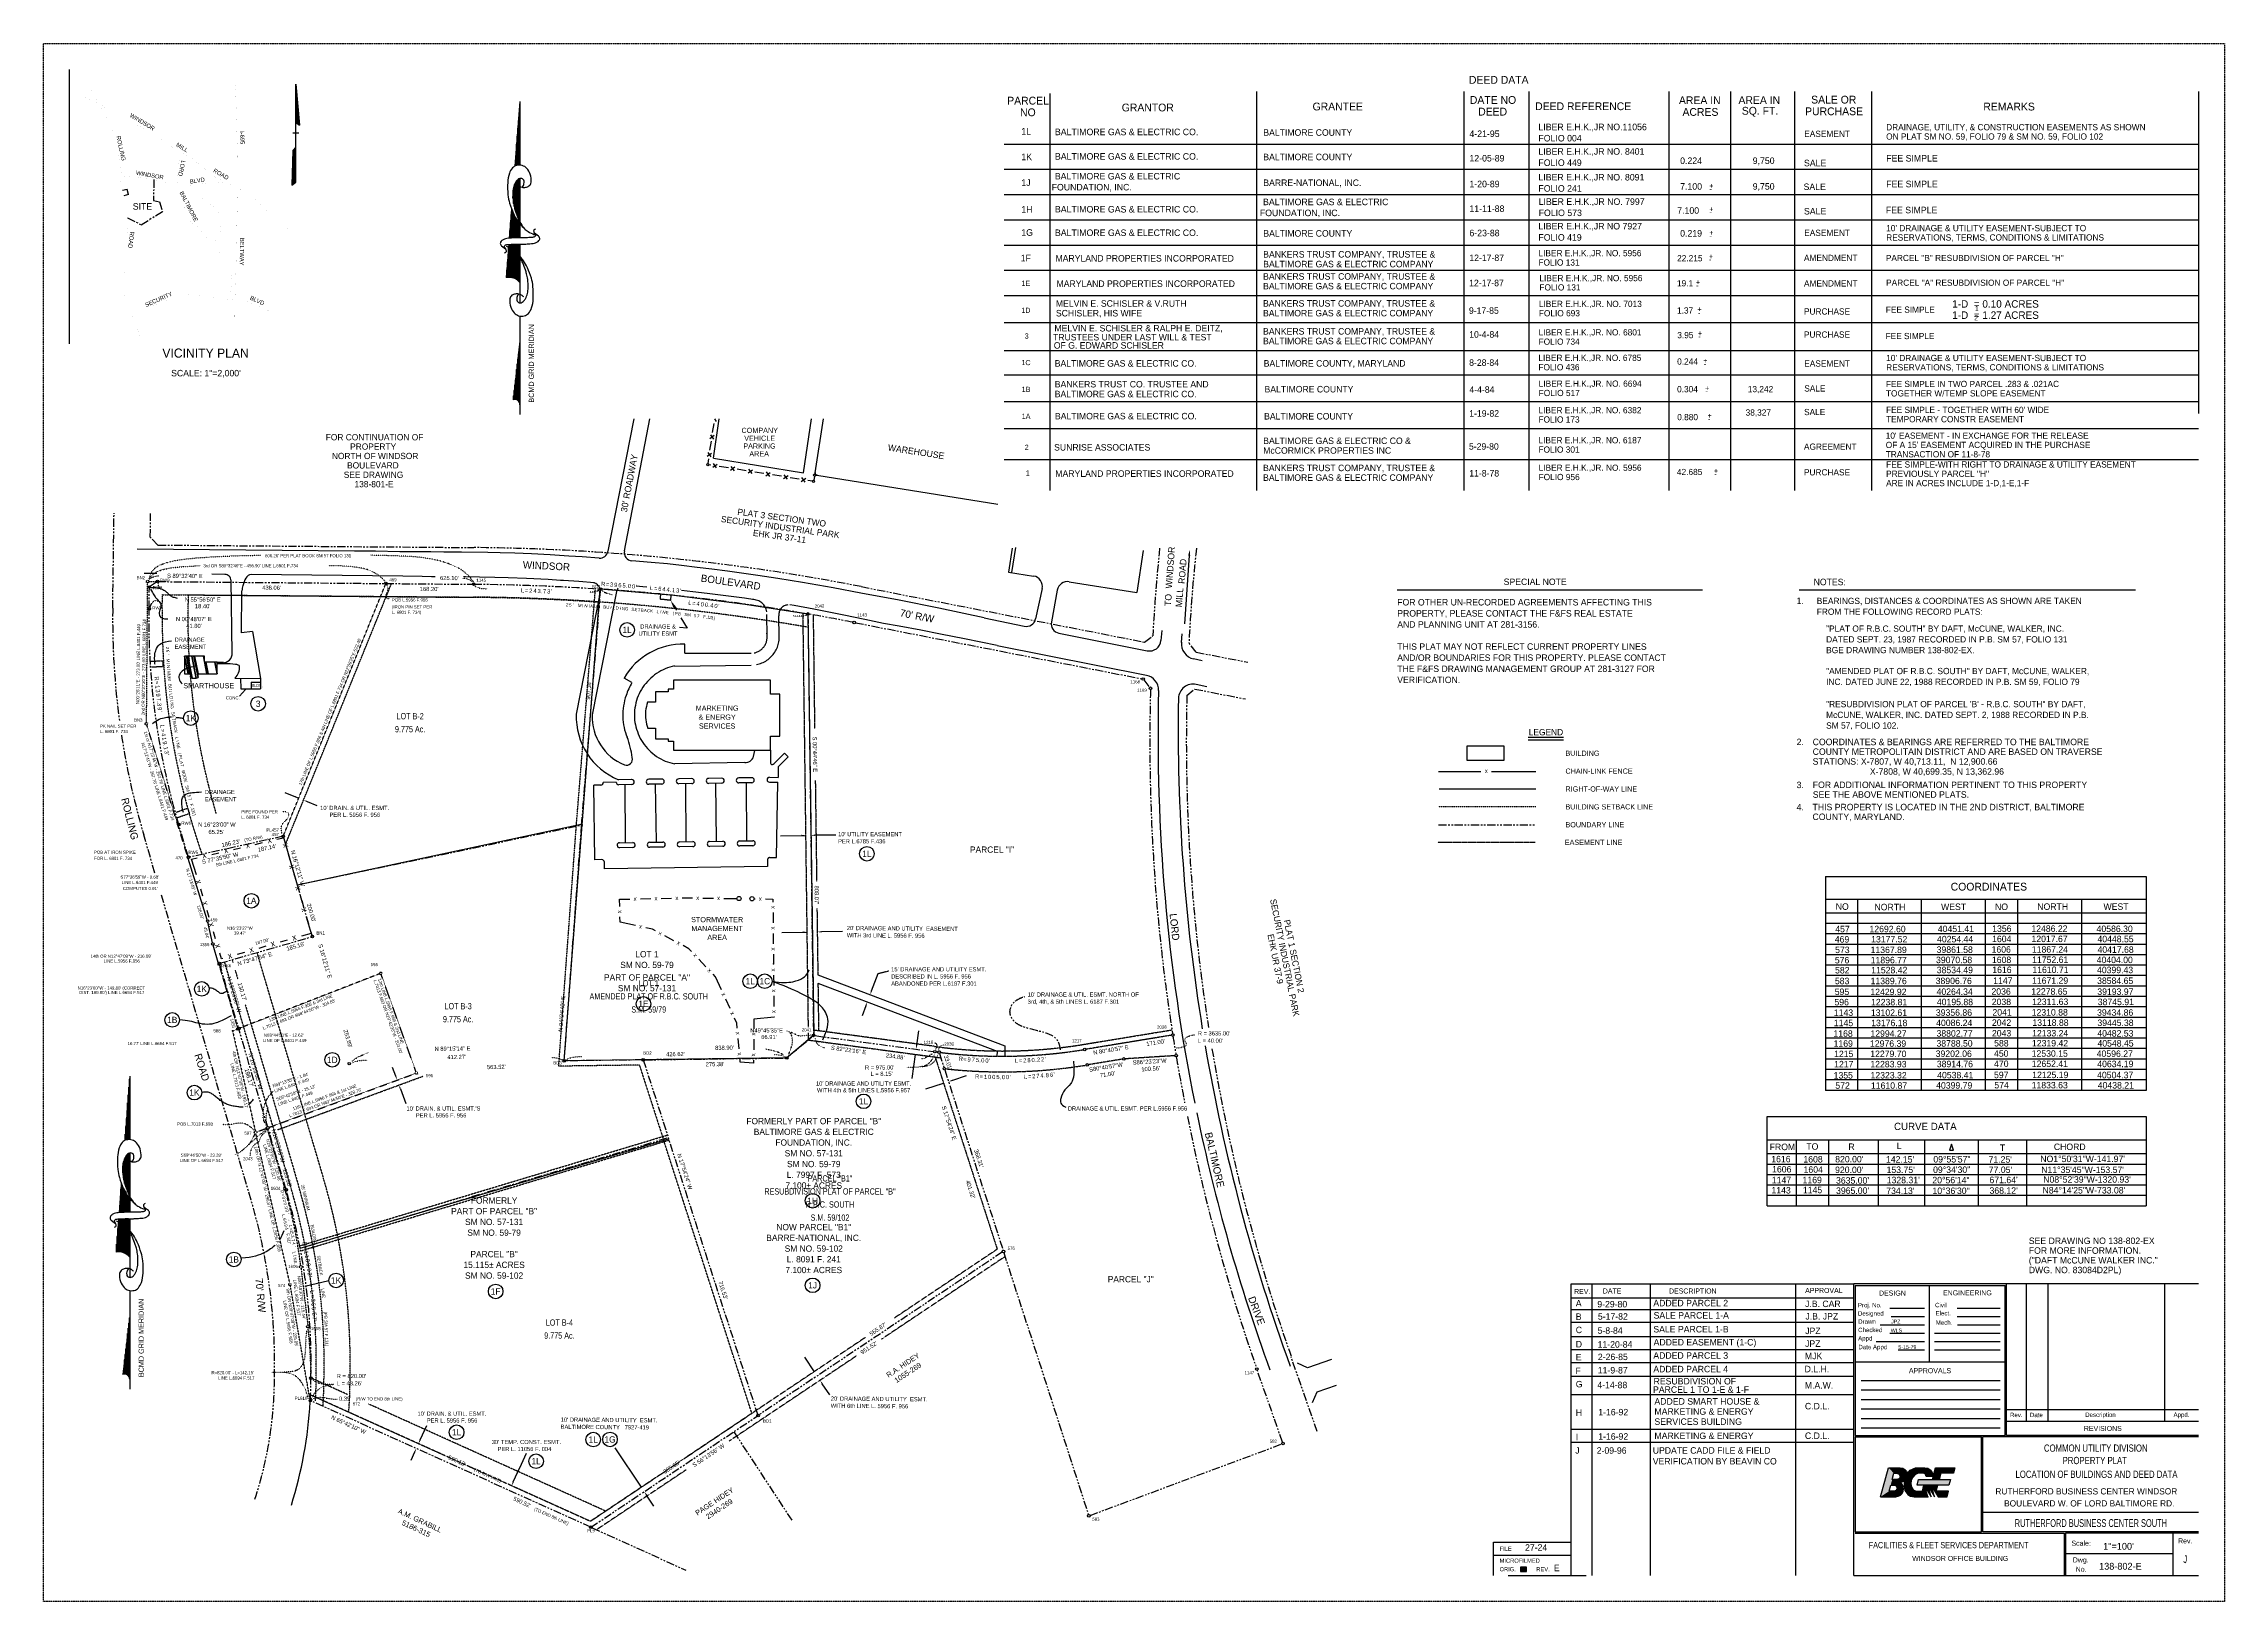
# Model space of a CAD drawing. Extents: x -40911 to -31608, y 11226 to 14227.
# Drawn here: x -35789 to -31608, y 11240 to 14227 of the extents above; entities that cross this region are included whole.
import ezdxf
from ezdxf.enums import TextEntityAlignment as Align

# ---------------------------------------------------------------- set-up
doc = ezdxf.new("R2010")
doc.units = 0
doc.header["$MEASUREMENT"] = 0
for name, pattern in [('DASHED', [0.75, 0.5, -0.25]), ('DASHED2', [0.375, 0.25, -0.125]), ('DOT', [0.25, 0, -0.25]), ('HIDDEN', [0.375, 0.25, -0.125]), ('HIDDEN2', [0.1875, 0.125, -0.0625]), ('PHANTOM2', [31.25, 15.625, -3.125, 3.125, -3.125, 3.125, -3.125])]:
    doc.linetypes.add(name, pattern=pattern)
doc.layers.get('0').update_dxf_attribs({"linetype": 'CONTINUOUS'})
for name, color, linetype in [('61', 7, 'CONTINUOUS'), ('62', 7, 'CONTINUOUS'), ('ADJOIN', 7, 'CONTINUOUS'), ('BLDG', 7, 'CONTINUOUS'), ('BLDG-LAB', 7, 'CONTINUOUS'), ('BORDER', 7, 'CONTINUOUS'), ('BOUND', 7, 'CONTINUOUS'), ('BOUND-ABND', 7, 'CONTINUOUS'), ('DESC', 7, 'CONTINUOUS'), ('EASE', 7, 'CONTINUOUS'), ('ELEV', 7, 'CONTINUOUS'), ('ESMT', 7, 'CONTINUOUS'), ('FENCE', 7, 'CONTINUOUS'), ('GRID', 7, 'CONTINUOUS'), ('LEGEND', 7, 'CONTINUOUS'), ('LOCMAP', 7, 'CONTINUOUS'), ('LOGO', 7, 'CONTINUOUS'), ('MBSL', 7, 'CONTINUOUS'), ('METES', 7, 'CONTINUOUS'), ('NOTES', 7, 'CONTINUOUS'), ('PADS', 7, 'CONTINUOUS'), ('PNTS', 7, 'CONTINUOUS'), ('PROPCOR', 7, 'CONTINUOUS'), ('ROADC', 7, 'CONTINUOUS'), ('RW', 7, 'CONTINUOUS'), ('TABLE', 7, 'CONTINUOUS'), ('TEXT', 7, 'CONTINUOUS'), ('TXT', 7, 'CONTINUOUS')]:
    doc.layers.add(name, color=color, linetype=linetype)
doc.styles.add('txt', font='TXT', dxfattribs={"height": 0.2})

# ---------------------------------------------------------------- blocks, each defined once
blk = doc.blocks.new('BWIRE')
at = {"layer": 'FENCE', "color": 7, "linetype": 'Continuous', "style": 'txt'}
blk.add_text('x', height=0.0833, dxfattribs=at).set_placement((0, -0.0282), align=Align.CENTER)
blk = doc.blocks.new('LOGO')
at = {"layer": 'LOGO', "color": 7, "linetype": 'Continuous'}
for points in [[(0, 0), (0.1049, 0.3916), (0.2617, 0.3916), (0.2988, 0.3834), (0.324, 0.3692), (0.3464, 0.3428), (0.3559, 0.3175), (0.3541, 0.3065), (0.3994, 0.3572), (0.4705, 0.3916), (0.5931, 0.3916), (0.6353, 0.3834), (0.6739, 0.3572), (0.6984, 0.3175), (0.7077, 0.275), (0.6141, 0.275), (0.6051, 0.3044), (0.5771, 0.317), (0.514, 0.317), (0.4972, 0.3149), (0.4601, 0.2966), (0.4313, 0.2645), (0.4117, 0.2195), (0.4065, 0.1734), (0.415, 0.1285), (0.438, 0.094), (0.4761, 0.0759), (0.5614, 0.0769), (0.5832, 0.1585)], [(0.1782, 0.317), (0.2279, 0.3149), (0.2482, 0.3065), (0.2648, 0.275), (0.2525, 0.2454), (0.2229, 0.2331), (0.1557, 0.2331), (0.1782, 0.317)], [(0.6965, 0.2331), (0.7389, 0.3916), (1, 0.3916), (0.98, 0.317), (0.8122, 0.317), (0.7897, 0.2331)], [(0, 0), (0.2023, 0), (0.238, 0.0066), (0.266, 0.021), (0.2903, 0.0461), (0.304, 0.0746), (0.3092, 0.1086), (0.3035, 0.1399), (0.2876, 0.1707), (0.2617, 0.1958), (0.2911, 0.2003), (0.3178, 0.2134), (0.3148, 0.1734), (0.3153, 0.1462), (0.3278, 0.0868), (0.365, 0.0312), (0.4039, 0.0066), (0.4494, 0), (0.6337, 0), (0.5966, 0.1399), (0.6803, 0), (0.6432, 0.1399), (0.7269, 0), (0.6898, 0.1399), (0.7735, 0), (0.8951, 0), (0.915, 0.0746), (0.7479, 0.0769), (0.7697, 0.1585)], [(0.1357, 0.1585), (0.1889, 0.155), (0.2101, 0.1462), (0.2224, 0.1165), (0.2101, 0.0869), (0.1804, 0.0746), (0.1132, 0.0746), (0.1357, 0.1585)], [(0.51, 0.2331), (0.9389, 0.2331), (0.9189, 0.1585), (0.49, 0.1585), (0.51, 0.2331)]]:
    blk.add_lwpolyline(points, dxfattribs=at)
blk.add_point((0.6337, 0), dxfattribs=at)
for points in [[(0.1049, 0.3916), (0, 0), (0.1782, 0.317), (0.1132, 0.0746)], [(0.1049, 0.3916), (0.2617, 0.3916), (0.1782, 0.317)], [(0.1782, 0.317), (0.2279, 0.3149), (0.2617, 0.3916)], [(0.2617, 0.3916), (0.2988, 0.3834), (0.2279, 0.3149)], [(0.2988, 0.3834), (0.2279, 0.3149), (0.324, 0.3692)], [(0.324, 0.3692), (0.2279, 0.3149), (0.3464, 0.3428), (0.2482, 0.3065)], [(0.2482, 0.3065), (0.3464, 0.3428), (0.3559, 0.3175)], [(0.2482, 0.3065), (0.2648, 0.275), (0.3559, 0.3175), (0.3541, 0.3065)], [(0.3541, 0.3065), (0.2648, 0.275), (0.3178, 0.2134)], [(0.3541, 0.3065), (0.4065, 0.1734), (0.3178, 0.2134)], [(0.4601, 0.2966), (0.3994, 0.3572), (0.4313, 0.2645), (0.3541, 0.3065)], [(0.4065, 0.1734), (0.4117, 0.2195), (0.3541, 0.3065)], [(0.3541, 0.3065), (0.4313, 0.2645), (0.4117, 0.2195)], [(0.4705, 0.3916), (0.4972, 0.3149), (0.3994, 0.3572), (0.4601, 0.2966)], [(0.4705, 0.3916), (0.514, 0.317), (0.4972, 0.3149)], [(0.5771, 0.317), (0.514, 0.317), (0.5931, 0.3916), (0.4705, 0.3916)], [(0.6051, 0.3044), (0.5771, 0.317), (0.6353, 0.3834), (0.5931, 0.3916)], [(0.6051, 0.3044), (0.6739, 0.3572), (0.6353, 0.3834)], [(0.6984, 0.3175), (0.6141, 0.275), (0.6739, 0.3572), (0.6051, 0.3044)], [(0.7077, 0.275), (0.6141, 0.275), (0.6984, 0.3175)], [(0.6965, 0.2331), (0.7389, 0.3916), (0.7897, 0.2331), (0.8122, 0.317)], [(0.7389, 0.3916), (0.8122, 0.317), (1, 0.3916), (0.98, 0.317)], [(0.1132, 0.0746), (0.1804, 0.0746), (0, 0), (0.2023, 0)], [(0.1357, 0.1585), (0.1557, 0.2331), (0.1889, 0.155), (0.2229, 0.2331)], [(0.1804, 0.0746), (0.2101, 0.0869), (0.2023, 0), (0.238, 0.0066)], [(0.1889, 0.155), (0.2229, 0.2331), (0.2101, 0.1462), (0.2617, 0.1958)], [(0.2101, 0.1462), (0.2617, 0.1958), (0.2224, 0.1165), (0.2876, 0.1707)], [(0.2224, 0.1165), (0.2903, 0.0461), (0.2101, 0.0869), (0.266, 0.021)], [(0.2101, 0.0869), (0.266, 0.021), (0.238, 0.0066)], [(0.2224, 0.1165), (0.2876, 0.1707), (0.3035, 0.1399)], [(0.2224, 0.1165), (0.3035, 0.1399), (0.3092, 0.1086)], [(0.2224, 0.1165), (0.304, 0.0746), (0.2903, 0.0461)], [(0.2224, 0.1165), (0.3092, 0.1086), (0.304, 0.0746)], [(0.2525, 0.2454), (0.2229, 0.2331), (0.2911, 0.2003), (0.2617, 0.1958)], [(0.2648, 0.275), (0.2525, 0.2454), (0.3178, 0.2134), (0.2911, 0.2003)], [(0.3178, 0.2134), (0.4065, 0.1734), (0.3153, 0.1462)], [(0.3153, 0.1462), (0.3278, 0.0868), (0.4065, 0.1734), (0.415, 0.1285)], [(0.415, 0.1285), (0.3278, 0.0868), (0.438, 0.094), (0.365, 0.0312)], [(0.438, 0.094), (0.365, 0.0312), (0.4039, 0.0066)], [(0.4039, 0.0066), (0.438, 0.094), (0.4494, 0), (0.4761, 0.0759)], [(0.4761, 0.0759), (0.4494, 0), (0.5614, 0.0769), (0.6337, 0)], [(0.51, 0.2331), (0.49, 0.1585), (0.9389, 0.2331), (0.9189, 0.1585)], [(0.6337, 0), (0.5966, 0.1399), (0.5614, 0.0769), (0.5782, 0.1399)], [(0.5832, 0.1585), (0.5782, 0.1399), (0.7697, 0.1585), (0.7647, 0.1399)], [(0.5966, 0.1399), (0.6803, 0), (0.6432, 0.1399)], [(0.6432, 0.1399), (0.7269, 0), (0.6898, 0.1399)], [(0.6898, 0.1399), (0.7735, 0), (0.7479, 0.0769)], [(0.6898, 0.1399), (0.7479, 0.0769), (0.7647, 0.1399)], [(0.7479, 0.0769), (0.7735, 0), (0.915, 0.0746), (0.8951, 0)]]:
    blk.add_solid(points, dxfattribs=at)
blk = doc.blocks.new('POINT')
at = {"layer": 'BOUND-ABND', "color": 6, "linetype": 'Continuous'}
blk.add_point((0, 0), dxfattribs=at)
at = {"layer": 'DESC', "color": 7, "linetype": 'Continuous', "style": 'txt'}
blk.add_attdef('DESC', (0.1429, -0.2037), '', height=0.0999, dxfattribs=at)
at = {"layer": 'ELEV', "color": 7, "linetype": 'Continuous', "style": 'txt'}
blk.add_attdef('ELEV', (0.1429, -0.0484), '', height=0.0999, dxfattribs=at)
at = {"layer": 'PNTS', "color": 7, "linetype": 'Continuous', "style": 'txt'}
blk.add_attdef('POINT', (0.1429, 0.1026), '', height=0.0999, dxfattribs=at)
blk = doc.blocks.new('NOTE')
at = {"layer": 'BORDER', "color": 7, "linetype": 'Continuous'}
blk.add_line((-623.4691, 755.6636), (-38.5297, 755.6636), dxfattribs=at)
at = {"layer": 'BORDER', "color": 7, "linetype": 'Continuous', "style": 'txt'}
for s, p in [('SPECIAL NOTE', (-419.3808, 765.0531)), ('FOR OTHER UN-RECORDED AGREEMENTS AFFECTING THIS', (-623.4691, 725.8706)), ('PROPERTY, PLEASE CONTACT THE F&FS REAL ESTATE ', (-623.4691, 704.6135)), ('AND PLANNING UNIT AT 281-3156.', (-623.4691, 683.3563)), ('AND/OR BOUNDARIES FOR THIS PROPERTY. PLEASE CONTACT', (-623.4691, 619.5849)), ('THIS PLAT MAY NOT REFLECT CURRENT PROPERTY LINES', (-623.4691, 640.842)), ('VERIFICATION.', (-623.4691, 577.0706)), ('THE F&FS DRAWING MANAGEMENT GROUP AT 281-3127 FOR', (-623.4691, 598.3278))]:
    blk.add_text(s, height=12.4, dxfattribs=at).set_placement(p)

msp = doc.modelspace()

# ---------------------------------------------------------------- linework, layer by layer
at = {"color": 7, "linetype": 'Continuous'}
for points, const_width in [([(-35658.2, 14066), (-35683.4, 14109.7), (-35688.9, 14122.3), (-35694.6, 14132), (-35702.1, 14142.8), (-35703.8, 14151.3), (-35704.1, 14159.7)], 0.02), ([(-35421.9, 14147.4), (-35420.7, 14132.2), (-35418.8, 14066.7), (-35417.3, 14010.9), (-35416.9, 13948.5), (-35418.7, 13873), (-35420.1, 13797.1), (-35422.1, 13736.1), (-35422.6, 13685.8)], 0.04), ([(-35658.3, 14097.2), (-35684.3, 14111.9), (-35718.9, 14127.5), (-35723.2, 14129.5)], 0.03), ([(-35316.3, 13866.3), (-35317.4, 13867.2), (-35363.5, 13909.5), (-35392.3, 13934.9), (-35398.6, 13939.7), (-35403.2, 13943.1), (-35407.8, 13945.4), (-35453.9, 13967.7), (-35460.2, 13970.9), (-35465.8, 13975.2), (-35474.7, 13982.6), (-35483.1, 13989.3), (-35492.6, 13996.5), (-35498.8, 14003), (-35506.3, 14007.6), (-35516.4, 14012.4), (-35525.2, 14018.1), (-35536.3, 14024.7), (-35552.2, 14035.4), (-35573.3, 14048.5), (-35586.1, 14056.2), (-35597.9, 14063.7), (-35658.3, 14097.2)], 0.02), ([(-35658.2, 14066), (-35650.9, 14034.5), (-35646.4, 14016.6), (-35642.6, 13995.6), (-35640.5, 13980.2), (-35639.6, 13972.5), (-35641.3, 13959.9), (-35639.8, 13948.6), (-35636, 13933.6), (-35630.6, 13917.4), (-35629.1, 13902.2), (-35628.1, 13892.8), (-35627.6, 13882.5), (-35628.1, 13872.8), (-35628.9, 13863.1), (-35631.2, 13849.5), (-35632.7, 13830), (-35634.8, 13811.1), (-35634, 13795.5), (-35635.3, 13777.1), (-35634.1, 13764.2), (-35634.3, 13748.4), (-35631.8, 13736.3), (-35628.5, 13726.1), (-35624.4, 13714.1), (-35619.7, 13704.3), (-35613.6, 13691.8), (-35609.7, 13679.2), (-35604.8, 13667.7), (-35602.7, 13661.1)], 0.02), ([(-35525.9, 14017), (-35530.5, 13996.4), (-35533.1, 13975.9), (-35532, 13954.2), (-35532, 13940.2), (-35524.4, 13922.5), (-35516.5, 13907), (-35510.7, 13893.1), (-35506.5, 13881.1), (-35499.4, 13882.6), (-35478.2, 13856.5), (-35469.5, 13846.8), (-35455.6, 13832.8), (-35444.9, 13818.2), (-35437.4, 13805.9), (-35430.3, 13791.8), (-35428.1, 13778.3), (-35428.9, 13759.2), (-35432.6, 13743.2), (-35432.3, 13736.3), (-35416.1, 13735.3), (-35407.5, 13735), (-35399.6, 13733.6), (-35387, 13726.8), (-35369, 13720.4), (-35355.8, 13713.9)], 0.02), ([(-35440.7, 13961.3), (-35475.3, 13958.8), (-35490, 13957), (-35497.8, 13956.2), (-35508.4, 13953.7), (-35518.3, 13952.1), (-35527.3, 13951.2), (-35535.4, 13951.7), (-35547.2, 13956.8), (-35560.8, 13961.6), (-35576.1, 13965.1), (-35588.6, 13967.4), (-35601, 13969.7), (-35610.7, 13970.9), (-35624.7, 13971.2), (-35633.4, 13971.8), (-35639.5, 13972), (-35659.2, 13980.6)], 0.02), ([(-35498.7, 13956), (-35498, 13948.2), (-35495.4, 13942.1), (-35491.9, 13935.3), (-35483.7, 13929.3), (-35464.8, 13915.7), (-35457.1, 13908.3), (-35449.6, 13897.5), (-35448.3, 13882.2), (-35450.3, 13867.7), (-35453.5, 13858.3), (-35457.7, 13851.9), (-35465.4, 13842.7)], 0.02), ([(-35432.3, 13736.3), (-35456.6, 13738.6), (-35475, 13740.4), (-35494.3, 13744.4), (-35513.3, 13745), (-35527.6, 13744.2), (-35538.2, 13741.1), (-35556.3, 13733.1), (-35574.6, 13725.2), (-35596.8, 13715.6), (-35614.3, 13712.9), (-35624.8, 13710.7), (-35636.3, 13710.3), (-35650.3, 13711.7), (-35658.6, 13714.6)], 0.02)]:
    msp.add_lwpolyline(points, dxfattribs=dict(at, const_width=const_width))
at = {"color": 94, "linetype": 'Continuous', "elevation": 0}
msp.add_lwpolyline([(-34721.8, 13181), (-34580.8, 13169), (-34443.8, 13151.8), (-34323.5, 13133.1), (-34312.4, 12325.7), (-34364.1, 12282), (-34790.8, 12276.3)], close=True, dxfattribs=at)
at = {"layer": '61', "color": 15, "linetype": 'DASHED'}
for p, q in [((-34767.5, 12729, 0), (-34731.2, 13179)), ((-35511.1, 13169.7), (-34964.9, 13165, 0)), ((-34801.5, 12266.1), (-34767.3, 12731.7, 0)), ((-35314.5, 12031.9), (-35442.1, 12465.9, 0)), ((-35252.1, 12050.3), (-35379.7, 12484.2, 0)), ((-34646.8, 12268.2), (-34801.5, 12266.1)), ((-34646.8, 12268.2), (-34600.2, 12124.1)), ((-35298.3, 11921.7), (-34592.8, 12134, 0)), ((-35295.4, 11912.2), (-34589.9, 12124.4, 0)), ((-34431.1, 11600.5), (-34600.2, 12124.1)), ((-34740.8, 11393.5), (-35273.6, 11634)), ((-34740.8, 11393.5), (-34431.1, 11600.5))]:
    msp.add_line(p, q, dxfattribs=at)
at = {"layer": '61', "color": 15, "linetype": 'PHANTOM2'}
for p, q in [((-35302.9, 12613.8), (-34755.5, 12728.6, 0)), ((-34639.5, 12278.2), (-34590.7, 12127.1)), ((-35296.9, 11916.9), (-34591.3, 12129.2, 0))]:
    msp.add_line(p, q, dxfattribs=at)
at = {"layer": '61', "color": 15, "linetype": 'DASHED', "extrusion": (0, 0, -1)}
for centre, radius, start, end in [((34189.5, 13124.3), 1322.4, 343.5857, 1.9679), ((34996, 9225.5), 3940, 90.4556, 93.9775)]:
    msp.add_arc(centre, radius, start, end, dxfattribs=at)
at = {"layer": '61', "color": 15, "linetype": 'DASHED'}
for centre, radius, start, end in [((-36457.1, 11696), 1255.9, 358.6452, 16.3817), ((-36457.1, 11696), 1190.9, 358.6452, 16.3817), ((-36096.5, 11669.6), 830, 356.8743, 359.8967), ((-36096.5, 11669.6), 895, 355.7204, 359.8967)]:
    msp.add_arc(centre, radius, start, end, dxfattribs=at)
at = {"layer": 'ADJOIN', "color": 7, "linetype": 'PHANTOM2'}
for p, q in [((-35656.5, 13144.1), (-35654, 13326.4)), ((-35584.6, 13280.3), (-35584, 13325.4)), ((-35569.8, 13265.2), (-35584.6, 13280.3)), ((-35569.8, 13265.2), (-34963.9, 13260.4)), ((-34221.6, 13185.5), (-33678.1, 13079.2)), ((-34232.6, 13116.3), (-33683.5, 13008.9)), ((-33678.1, 13079.2), (-33662.5, 13091.3)), ((-33579.2, 13059.9), (-33593.2, 13077.7)), ((-33579.2, 13059.9), (-33480.2, 13040.5)), ((-33679.5, 13006.5), (-33668.3, 12992.5)), ((-33597.1, 12977), (-33582, 12989.1)), ((-33582, 12989.1), (-33484.7, 12970.1)), ((-35575.6, 12636.4), (-35597.1, 12709.6)), ((-35391.2, 12009.4), (-35563.8, 12596.4)), ((-34310.6, 12324.7), (-34082.8, 12294.2)), ((-34071.4, 12290.4), (-34062.8, 12263.8)), ((-34061.3, 12259), (-33949.6, 11913.3)), ((-33950.9, 11909.6), (-34417.2, 11597.8)), ((-33948.1, 11908.6), (-33785.8, 11406.3)), ((-33347.1, 11565.7), (-33397.2, 11708.5)), ((-33413.6, 11545), (-33462.1, 11683.1)), ((-34353.9, 11395.4), (-34465.5, 11565.5)), ((-33782.7, 11404.8), (-33415.1, 11541.7)), ((-34737.5, 11381), (-34557.5, 11299.8))]:
    msp.add_line(p, q, dxfattribs=at)
for centre, radius, start, end in [((-34996, 9225.5), 4035, 78.9348, 89.5444), ((-30033.1, 12889.6), 3635, 174.1619, 176.82), ((-30033.1, 12889.6), 3565, 174.0498, 176.9759), ((-34189.3, 13123.5), 1467.4, 179.1982, 187.7319), ((-34996, 9225.5), 3965, 78.972, 80.2003), ((-30033.1, 12889.6), 3635, 178.4484, 188.8841), ((-30033.1, 12889.6), 3565, 178.5966, 188.8672), ((-34189.3, 13123.5), 1467.4, 188.7227, 196.3833), ((-33950.9, 13260.2), 975, 262.5184, 262.7035), ((-30033.1, 12889.6), 3635, 188.9629, 189.5146), ((-30033.1, 12889.6), 3565, 189.5264, 199.3461), ((-30033.1, 12889.6), 3635, 189.5934, 191.0007), ((-30033.1, 12889.6), 3635, 191.426, 199.3066), ((-36457, 11696), 1110.9, 358.6467, 16.3833), ((-36096.5, 11669.6), 750, 341.863, 359.8968)]:
    msp.add_arc(centre, radius, start, end, dxfattribs=at)
at = {"layer": 'BLDG', "color": 7, "linetype": 'Continuous'}
for p, q in [((-34310, 13403.9), (-34293.5, 13507.2)), ((-34306.3, 13398.9), (-33959.5, 13343.8)), ((-34395.6, 13006), (-34581.6, 13006)), ((-34395.6, 13006), (-34581.6, 13006)), ((-34581.6, 13006), (-34581.6, 12988.7)), ((-34581.6, 13006), (-34581.6, 12988.7)), ((-34395.6, 12979.2), (-34395.6, 13006)), ((-34395.6, 12979.2), (-34395.6, 13006)), ((-35391.2, 13002.3), (-35373.2, 13002.5)), ((-35391.2, 13002.3), (-35391.1, 12989.7)), ((-35391.1, 12989.7), (-35373.1, 12989.5)), ((-35373.2, 13002.5), (-35373.1, 12989.5)), ((-34616.1, 12963.8), (-34631.1, 12963.8)), ((-34616.1, 12963.8), (-34631.1, 12963.8)), ((-34591.7, 12983.9), (-34616.1, 12983.9)), ((-34616.1, 12983.9), (-34616.1, 12963.8)), ((-34591.7, 12983.9), (-34616.1, 12983.9)), ((-34616.1, 12983.9), (-34616.1, 12963.8)), ((-34581.6, 12988.7), (-34591.7, 12988.7)), ((-34591.7, 12988.7), (-34591.7, 12983.9)), ((-34581.6, 12988.7), (-34591.7, 12988.7)), ((-34591.7, 12988.7), (-34591.7, 12983.9)), ((-34377.4, 12979.2), (-34395.6, 12979.2)), ((-34377.4, 12979.2), (-34395.6, 12979.2)), ((-34377.3, 12898.6), (-34377.4, 12979.2)), ((-34377.3, 12898.6), (-34377.4, 12979.2)), ((-34630.9, 12913.9), (-34616.1, 12913.9)), ((-34630.9, 12913.9), (-34616.1, 12913.9)), ((-34616.1, 12913.9), (-34616.1, 12893.8)), ((-34616.1, 12913.9), (-34616.1, 12893.8)), ((-34616.1, 12893.8), (-34591.7, 12893.8)), ((-34616.1, 12893.8), (-34591.7, 12893.8)), ((-34591.7, 12893.8), (-34591.7, 12889)), ((-34591.7, 12893.8), (-34591.7, 12889)), ((-34591.7, 12889), (-34581.6, 12889)), ((-34591.7, 12889), (-34581.6, 12889)), ((-34581.6, 12889), (-34581.6, 12871.7)), ((-34581.6, 12889), (-34581.6, 12871.7)), ((-34395.6, 12898.6), (-34377.3, 12898.6)), ((-34395.6, 12898.6), (-34377.3, 12898.6)), ((-34395.6, 12871.7), (-34395.6, 12898.6)), ((-34395.6, 12871.7), (-34395.6, 12898.6)), ((-34581.6, 12871.7), (-34395.6, 12871.7))]:
    msp.add_line(p, q, dxfattribs=at)
for points in [[(-35512.2, 13018.3), (-35518.9, 13051.9), (-35518.9, 13018.3), (-35518.9, 13018.3)], [(-35508.7, 13018.3), (-35515.4, 13051.9), (-35518.9, 13051.9), (-35512.2, 13018.3)], [(-35507.4, 13018.3), (-35514, 13051.9), (-35515.4, 13051.9), (-35508.7, 13018.3)], [(-35504, 13009.7), (-35512.4, 13051.9), (-35514, 13051.9), (-35505.8, 13010.7)], [(-35496.3, 13009.7), (-35504.7, 13051.9), (-35512.4, 13051.9), (-35504, 13009.7)], [(-35493, 13011.6), (-35501, 13051.9), (-35504.7, 13051.9), (-35496.3, 13009.7)], [(-35493, 13018.3), (-35499.7, 13051.9), (-35501, 13051.9), (-35493, 13011.6)], [(-35476, 13018.3), (-35482.7, 13051.9), (-35499.7, 13051.9), (-35493, 13018.3)], [(-35480.5, 13051.9), (-35480.5, 13051.9), (-35482.7, 13051.9), (-35480.5, 13040.9)], [(-35505.8, 13010.7), (-35507.4, 13018.3), (-35507.4, 13011.6), (-35507.4, 13011.6)], [(-35473.8, 13018.3), (-35478.3, 13040.9), (-35480.5, 13040.9), (-35476, 13018.3)], [(-35456.5, 13018.3), (-35461, 13040.9), (-35478.3, 13040.9), (-35473.8, 13018.3)], [(-35456.5, 13040.9), (-35456.5, 13040.9), (-35461, 13040.9), (-35456.5, 13018.3)]]:
    msp.add_lwpolyline(points, close=True, dxfattribs=at)
for start, end in [(160.8874, 173.839), (173.8389, 186.7902), (186.7901, 199.7417)]:
    msp.add_arc((-34560.4, 12939.2), 74.8, start, end, dxfattribs=at)
at = {"layer": 'BORDER', "color": 7, "linetype": 'DASHED'}
for p, q in [((-35789, 14226.6), (-31607.8, 14226.6)), ((-35789, 11240), (-35789, 14226.6)), ((-31607.8, 14226.6), (-31607.8, 11240)), ((-31607.8, 11240), (-35789, 11240))]:
    msp.add_line(p, q, dxfattribs=at)
at = {"layer": 'BORDER', "color": 7, "linetype": 'Continuous'}
for p, q in [((-32860, 11848.5), (-32318.5, 11848.5)), ((-32860, 11289.8), (-32860, 11848.5)), ((-32820.2, 11289.8), (-32820.2, 11848.5)), ((-32708.2, 11289.8), (-32708.2, 11848.5)), ((-32429.6, 11289.8), (-32429.5, 11848.5)), ((-31657.6, 11848.5), (-32318.5, 11848.5)), ((-32318.5, 11289.8), (-32318.5, 11848.5)), ((-32318.5, 11291.2), (-32318.5, 11848.5)), ((-32315.6, 11845.6), (-32315.6, 11558.2)), ((-32315.6, 11845.6), (-32028.2, 11845.6)), ((-32173.4, 11699.2), (-32173.4, 11845.6)), ((-32028.2, 11558.2), (-32028.2, 11845.6)), ((-32025.3, 11558.2), (-32025.3, 11848.5)), ((-31987.1, 11584.8), (-31987.1, 11848.5)), ((-31946, 11584.8), (-31946, 11848.5)), ((-31721.7, 11584.8), (-31721.7, 11848.5)), ((-32860, 11822), (-32318.5, 11822)), ((-32860, 11799.7), (-32318.5, 11799.7)), ((-32183, 11801.3), (-32249.5, 11801.3)), ((-32037.9, 11801.3), (-32120, 11801.3)), ((-32860, 11775.5), (-32318.5, 11775.5)), ((-32183, 11769.4), (-32268.1, 11769.4)), ((-32183, 11753.4), (-32249.2, 11753.4)), ((-32183, 11785.3), (-32246.9, 11785.3)), ((-32037.9, 11753.4), (-32163.7, 11753.4)), ((-32037.9, 11785.3), (-32120, 11785.3)), ((-32037.9, 11769.4), (-32119.5, 11769.4)), ((-32860, 11747.7), (-32318.5, 11747.7)), ((-32860, 11723.1), (-32318.5, 11723.1)), ((-32183, 11737.5), (-32275.4, 11737.5)), ((-32183, 11721.5), (-32233.1, 11721.5)), ((-32037.9, 11737.5), (-32163.7, 11737.5)), ((-32037.9, 11721.5), (-32163.7, 11721.5)), ((-32860, 11697.8), (-32318.5, 11697.8)), ((-32860, 11672), (-32318.5, 11672)), ((-32315.6, 11699.2), (-32028.2, 11699.2)), ((-32860, 11636.5), (-32318.5, 11636.5)), ((-32037.7, 11662.9), (-32304.5, 11662.9)), ((-32037.7, 11644.8), (-32304.5, 11644.8)), ((-32037.7, 11626.7), (-32304.5, 11626.7)), ((-32037.7, 11608.5), (-32304.5, 11608.5)), ((-32037.7, 11590.3), (-32304.5, 11590.3)), ((-31657.6, 11607.5), (-32025.3, 11607.5)), ((-31657.6, 11584.8), (-32025.3, 11584.8)), ((-32860, 11570.4), (-32318.5, 11570.4)), ((-32860, 11545.1), (-32318.5, 11545.1)), ((-32315.6, 11558.2), (-32028.2, 11558.2)), ((-32315.6, 11555.3), (-32315.6, 11373.4)), ((-32315.6, 11555.3), (-32073.7, 11555.3)), ((-32037.7, 11572.2), (-32304.5, 11572.2)), ((-32073.7, 11373.4), (-32073.7, 11555.3)), ((-31657.6, 11555.3), (-32070.8, 11555.3)), ((-32070.8, 11373.4), (-32070.8, 11555.3)), ((-31657.6, 11558.2), (-32025.3, 11558.2)), ((-32315.6, 11373.4), (-32073.7, 11373.4)), ((-31657.6, 11410.6), (-32070.8, 11410.6)), ((-31657.6, 11373.4), (-32070.8, 11373.4)), ((-33009.3, 11353.4), (-32860, 11353.4)), ((-33009.3, 11289.8), (-33009.3, 11353.4)), ((-32315.6, 11370.5), (-31915, 11370.5)), ((-31915, 11370.5), (-31915, 11289.8)), ((-31657.6, 11370.5), (-31912.2, 11370.5)), ((-31912.2, 11370.5), (-31912.2, 11289.8)), ((-31706.5, 11370.5), (-31706.5, 11289.8)), ((-33009.3, 11328.5), (-32860, 11328.5)), ((-32981, 11289.8), (-32831.6, 11289.8)), ((-32957.5, 11305.8), (-32957.5, 11297.6)), ((-32956.3, 11305.8), (-32956.3, 11297.6)), ((-32954.6, 11305.8), (-32954.6, 11297.6)), ((-32952.6, 11305.8), (-32952.6, 11297.6)), ((-32950.8, 11305.8), (-32950.8, 11297.6)), ((-32948.5, 11305.8), (-32948.5, 11297.6)), ((-32318.5, 11289.8), (-31657.6, 11289.8)), ((-31706.5, 11331), (-31912.2, 11331))]:
    msp.add_line(p, q, dxfattribs=at)
at = {"layer": 'BORDER', "color": 7, "linetype": 'Continuous', "const_width": 0.02}
msp.add_lwpolyline([(-35739.3, 14175.9), (-35739.3, 11289.8), (-31657.6, 11289.8), (-31657.6, 14176.8), (-35739.3, 14176.8)], dxfattribs=at)
at = {"layer": 'BORDER', "color": 7, "linetype": 'Continuous'}
msp.add_lwpolyline([(-32957.5, 11305.8), (-32957.5, 11297.6), (-32946.1, 11297.6), (-32946.1, 11305.8)], close=True, dxfattribs=at)
at = {"layer": 'BOUND', "color": 7, "linetype": 'PHANTOM2'}
for p, q in [((-35577.4, 13965.9), (-35578.6, 13925.5)), ((-35628.6, 13946.7), (-35637.7, 13945.1)), ((-35626.2, 13937), (-35635.1, 13934.8)), ((-35626.2, 13937), (-35628.6, 13946.7)), ((-35578.6, 13925.5), (-35567, 13923.5)), ((-35628.2, 13892.6), (-35601.8, 13879.3)), ((-35601.8, 13879.3), (-35585.4, 13889.4)), ((-35561.2, 13904.1), (-35585.4, 13889.4)), ((-35566.6, 13923.4), (-35561.2, 13904.1)), ((-34323.6, 13130.6), (-34313.1, 12327.6)), ((-34362.3, 12283.4), (-34315, 12323.4)), ((-34315, 12323.4), (-34362.3, 12283.4)), ((-34637, 12278.3), (-34366.7, 12281.8)), ((-34366.7, 12281.8), (-34637, 12278.3))]:
    msp.add_line(p, q, dxfattribs=at)
at = {"layer": 'BOUND', "color": 15, "linetype": 'PHANTOM2'}
for p, q in [((-35586.8, 13143), (-35586.2, 13184.8)), ((-35570.9, 13195.2), (-34964.6, 13190, 0)), ((-34757.5, 12728.2, 0), (-34721.2, 13178.2)), ((-35511.4, 12666.4), (-35530, 12729.4)), ((-34790.8, 12276.3), (-34757.3, 12730.9, 0)), ((-35329.7, 12706.8), (-35511.4, 12666.4, 0)), ((-35509.6, 12666.8, 0), (-35511.4, 12666.4, 0)), ((-35302.9, 12613.8), (-35274.4, 12514.6)), ((-35451.8, 12463.4, 0), (-35273.8, 12514.5, 0)), ((-35324.1, 12029.1), (-35451.7, 12463, 0)), ((-34639.5, 12278.2), (-34790.8, 12276.3)), ((-34419.2, 11596.4), (-34590.7, 12127.1)), ((-34739.8, 11382.1), (-35277.7, 11624.9)), ((-34739.8, 11382.1), (-34419.2, 11596.4))]:
    msp.add_line(p, q, dxfattribs=at)
at = {"layer": 'BOUND', "color": 15, "linetype": 'Continuous'}
for p, q in [((-35570.9, 13195.2), (-35586.2, 13184.8)), ((-35329.7, 12706.8), (-35302.9, 12613.8))]:
    msp.add_line(p, q, dxfattribs=at)
at = {"layer": 'BOUND', "color": 7, "linetype": 'Continuous'}
for p, q in [((-35302.7, 12613.8), (-34756.1, 12730.9, 0)), ((-35296.9, 11917), (-34590.7, 12127.1))]:
    msp.add_line(p, q, dxfattribs=at)
at = {"layer": 'BOUND', "color": 15, "linetype": 'PHANTOM2', "extrusion": (0, 0, -1)}
for centre, radius, start, end in [((34996, 9225.5), 3965, 90.4556, 93.9775), ((34189.5, 13124.3), 1397.4, 343.5857, 0.7701)]:
    msp.add_arc(centre, radius, start, end, dxfattribs=at)
at = {"layer": 'BOUND', "color": 7, "linetype": 'PHANTOM2'}
msp.add_arc((-34996, 9225.5), 3965, 80.2726, 85.9864, dxfattribs=at)
at = {"layer": 'BOUND', "color": 15, "linetype": 'PHANTOM2'}
for centre, radius, start, end in [((-36457.1, 11696), 1180.9, 358.6452, 16.3817), ((-36096.5, 11669.6), 820, 356.8743, 359.8967)]:
    msp.add_arc(centre, radius, start, end, dxfattribs=at)
at = {"layer": 'BOUND-ABND', "color": 6, "linetype": 'HIDDEN2'}
for p, q in [((-35591.7, 12924.8), (-35589.6, 13192.8)), ((-35587.1, 13195.3), (-35573.4, 13195.2)), ((-35328.7, 12709.1), (-35133.6, 13189.4)), ((-35513.1, 12668.7), (-35591, 12919.9)), ((-35452.7, 12460.1), (-35417.4, 12339.9)), ((-35144.9, 12443.2), (-35412.6, 12339.1)), ((-35075, 12255.3), (-35141.7, 12441.7)), ((-35419, 12336.6), (-35426.7, 12333.6)), ((-35426.7, 12333.6), (-35383.2, 12141.8)), ((-35356.7, 12148.9), (-35076.5, 12252.1)), ((-35317, 11850.2), (-35382.1, 12136.9)), ((-35380.3, 12140.2), (-35363.1, 12146.5)), ((-35360.1, 12145), (-35327.5, 12034.2)), ((-35295.6, 11878.9), (-35282.5, 11769.3)), ((-35278.4, 11627.3), (-35316, 11845.3))]:
    msp.add_line(p, q, dxfattribs=at)
for centre in [(-35589.6, 13195.3), (-35591.7, 12922.3), (-35142.6, 12444.1), (-35074.1, 12253), (-35382.6, 12139.4), (-35295.9, 11881.4), (-35316.5, 11847.8), (-35282.2, 11766.8)]:
    msp.add_circle(centre, 2.5, dxfattribs=at)
for centre, radius, start, end in [((-35453.4, 12462.5), 2.5, 84.6035, 307.8024), ((-35416.7, 12337.5), 2.5, 89.3672, 312.688), ((-35360.8, 12147.4), 2.5, 88.5182, 311.7028), ((-35326.8, 12031.8), 2.5, 354.1477, 275.5306), ((-36209.4, 11772.3), 920, 6.965, 16.0681), ((-36096.5, 11669.6), 820, 0.0715, 6.6322)]:
    msp.add_arc(centre, radius, start, end, dxfattribs=at)
at = {"layer": 'BOUND-ABND', "color": 6, "linetype": 'DOT'}
for points in [[(-35131.6, 13189.9), (-35128.9, 13184.7), (-35129.2, 13177.5), (-35132.8, 13171.1), (-35133.2, 13165.8), (-35131, 13162.7), (-35124.9, 13162.2)], [(-35332.1, 12711.7), (-35334.7, 12722.6), (-35330.9, 12733.5), (-35321.2, 12738.7), (-35317.4, 12751.5), (-35321.2, 12753.4), (-35330.9, 12754.1)]]:
    msp.add_open_spline(points, degree=3, dxfattribs=at)
at = {"layer": 'BOUND-ABND', "color": 70, "linetype": 'DOT'}
msp.add_open_spline([(-35385.2, 12143.2), (-35392.2, 12150.2), (-35403.2, 12157.2), (-35417.2, 12157.2), (-35428.2, 12154.2), (-35439.2, 12153.2), (-35446.2, 12154.2)], degree=3, dxfattribs=at)
at = {"layer": 'EASE', "color": 70, "linetype": 'DASHED2'}
for p, q in [((-35325.2, 12691.3), (-35121.9, 13191.6)), ((-34333.6, 13134.8), (-34323.3, 12341)), ((-34313.6, 13131.3), (-34310.8, 12912.8)), ((-34309.5, 12813.9), (-34306.9, 12620)), ((-34306.3, 12568.3), (-34304.6, 12441.3)), ((-34304.4, 12425.2), (-34303.2, 12333.8)), ((-34189, 12443.9), (-34168.7, 12448.9)), ((-34081, 12304.1), (-34313.2, 12335.2)), ((-33794.5, 12308), (-33625.7, 12335.7)), ((-34323.2, 12329.9), (-34323, 12316.3)), ((-34323, 12316.3), (-34068.8, 12282.2)), ((-33626.6, 12325.4), (-33790.5, 12298.5)), ((-34079.8, 12283.7), (-33960.7, 11915.1)), ((-33720.5, 12279.6), (-33785.7, 12268.9)), ((-33620.2, 12286.2), (-33715.6, 12280.1)), ((-35340.3, 12144.3), (-35061.4, 12247)), ((-35357.9, 12137.8), (-35354.2, 12139.2)), ((-33945.6, 11901.1), (-34182.6, 11742.6)), ((-33960.7, 11915.1), (-34157.9, 11783.2)), ((-34213.9, 11745.7), (-34557, 11516.3)), ((-34230.5, 11710.6), (-34474.6, 11547.3)), ((-35206.5, 11636.6), (-35274.1, 11667.2)), ((-35021.4, 11520.2), (-35277.2, 11635.6)), ((-34711.4, 11413.1), (-35165.9, 11618.3)), ((-34965.8, 11495.1), (-34973, 11498.3)), ((-34740.8, 11393.5), (-34895, 11463.1)), ((-34609.3, 11481.3), (-34740.8, 11393.5)), ((-34557.6, 11491.9), (-34729.1, 11377.2))]:
    msp.add_line(p, q, dxfattribs=at)
at = {"layer": 'EASE', "color": 70, "linetype": 'HIDDEN'}
for p, q in [((-35585.6, 13042.5), (-35560.7, 13043.3)), ((-35585.5, 13031.7), (-35560.3, 13032.4)), ((-35560.7, 13043.3), (-35560.3, 13032.4)), ((-35535, 12753.1), (-35512.5, 12761)), ((-35509, 12750.9), (-35512.5, 12761)), ((-35532.1, 12742.9), (-35509, 12750.9))]:
    msp.add_line(p, q, dxfattribs=at)
at = {"layer": 'EASE', "color": 70, "linetype": 'Continuous'}
for p, q in [((-35326.3, 12790.7), (-35299.9, 12780)), ((-35264.3, 12765.5), (-35283.2, 12773.2)), ((-34376.3, 12707.9), (-34328.1, 12708.6)), ((-34269.9, 12709.3), (-34310.1, 12708.8)), ((-34373.9, 12522.6), (-34325.7, 12523.2)), ((-34257.5, 12524.1), (-34297.7, 12523.6)), ((-34201.5, 12410.8), (-34189, 12443.9)), ((-34212.5, 12381.8), (-34219.7, 12362.7)), ((-34111.5, 12334.1), (-34115.2, 12306.6)), ((-35114, 12247.2), (-35120.1, 12263.6)), ((-34123.8, 12242.7), (-34117.6, 12288.8)), ((-35105, 12222.8), (-35094.6, 12194.3)), ((-34097.5, 12222.4), (-34063.5, 12233.4)), ((-34020.1, 12247.4), (-34046.4, 12238.9)), ((-34330.2, 11708.3), (-34311.5, 11680.4)), ((-34281.8, 11635.9), (-34296, 11657.2)), ((-35067.1, 11549.6), (-35054.5, 11577.2)), ((-35077.8, 11525.9), (-35085.1, 11509.9)), ((-34876.1, 11496.2), (-34863.5, 11523.9)), ((-34693.7, 11534.6), (-34643.1, 11458.8)), ((-34888.5, 11468.9), (-34875.9, 11496.6)), ((-34618.9, 11422.6), (-34633.1, 11443.8))]:
    msp.add_line(p, q, dxfattribs=at)
at = {"layer": 'EASE', "color": 6, "linetype": 'Continuous'}
for p, q in [((-34304.6, 12441.3), (-33946.1, 12305.4)), ((-34304.4, 12425.2), (-33961.1, 12295.1)), ((-33961.1, 12295.1), (-33961.2, 12285.3)), ((-33946.1, 12305.4), (-33946.2, 12285.2))]:
    msp.add_line(p, q, dxfattribs=at)
at = {"layer": 'EASE', "color": 70, "linetype": 'DASHED2'}
for points in [[(-34322, 12450.5, 0.015, 0.015, 1), (-34320.5, 12450.5, 0.015, 0.015, 1), (-34322, 12450.5, 0, 0, 0)], [(-34296, 12316.9, 0.015, 0.015, 1), (-34294.5, 12316.9, 0.015, 0.015, 1), (-34296, 12316.9, 0, 0, 0)], [(-33839.8, 12297.2, 0.015, 0.015, 1), (-33838.3, 12297.2, 0.015, 0.015, 1), (-33839.8, 12297.2, 0, 0, 0)]]:
    msp.add_lwpolyline(points, format="xyseb", dxfattribs=at)
for radius, start, end in [(965, 262.2515, 279.3176), (975, 262.9973, 279.1707), (985, 262.3715, 262.4797), (1005, 263.79, 279.1751)]:
    msp.add_arc((-33950.9, 13260.2), radius, start, end, dxfattribs=at)
at = {"layer": 'EASE', "color": 70, "linetype": 'DOT'}
for points in [[(-34361.7, 12284), (-34357.8, 12296.6), (-34353.2, 12305.8), (-34353.2, 12317.4), (-34355, 12327.6), (-34359.2, 12332.6), (-34363.4, 12333.6)], [(-34319, 12325.3), (-34332.4, 12324.3), (-34338.9, 12323.4), (-34345.3, 12325.3), (-34351.3, 12329.4), (-34358, 12331.2)], [(-34309.7, 12319.2), (-34308.4, 12309.5), (-34301.9, 12303.5), (-34291.7, 12301.7)], [(-34080.5, 12289.7), (-34083.3, 12281.4), (-34090.7, 12271.7), (-34097.6, 12266.6), (-34107.8, 12264.7), (-34117.9, 12263.8), (-34134.1, 12263.8)], [(-34085.6, 12289.7), (-34091.3, 12285.3), (-34100.4, 12280), (-34106.8, 12280)], [(-34074, 12288.3), (-34078.6, 12278.1), (-34083.7, 12272.1), (-34091.1, 12267), (-34099.4, 12265.2), (-34105.5, 12264.7)]]:
    msp.add_open_spline(points, degree=3, dxfattribs=at)
at = {"layer": 'EASE', "color": 70, "linetype": 'Continuous'}
for points in [[(-35306.8, 12784.3), (-35307.8, 12781.8), (-35299.9, 12780)], [(-35283.7, 12772), (-35282.7, 12774.5), (-35290.7, 12776.2)], [(-34336.1, 12709.8), (-34336.1, 12707.1), (-34328.1, 12708.6)], [(-34310.1, 12707.5), (-34310.1, 12710.1), (-34318.1, 12708.7)], [(-34333.7, 12524.5), (-34333.7, 12521.8), (-34325.7, 12523.2)], [(-34297.7, 12522.3), (-34297.7, 12524.9), (-34305.7, 12523.5)], [(-34213.8, 12382.3), (-34211.3, 12381.3), (-34209.7, 12389.3)], [(-34200.3, 12410.3), (-34202.8, 12411.3), (-34204.4, 12403.3)], [(-34113.9, 12306.4), (-34116.5, 12306.8), (-34116.3, 12298.7)], [(-34120, 12281), (-34117.4, 12280.7), (-34117.6, 12288.8)], [(-35112.7, 12247.6), (-35115.2, 12246.7), (-35111.2, 12239.7)], [(-35106.3, 12222.3), (-35103.8, 12223.2), (-35107.8, 12230.3)], [(-34071.5, 12232.2), (-34070.7, 12229.7), (-34063.5, 12233.4)], [(-34046, 12237.7), (-34046.8, 12240.2), (-34054, 12236.5)], [(-34314.9, 11687.8), (-34317.1, 11686.4), (-34311.5, 11680.4)], [(-34297.1, 11656.4), (-34294.9, 11657.9), (-34300.4, 11663.8)], [(-35065.9, 11549), (-35068.3, 11550.1), (-35070.4, 11542.3)], [(-35079, 11526.4), (-35076.6, 11525.3), (-35074.5, 11533.2)], [(-34887.3, 11468.4), (-34889.7, 11469.5), (-34891.8, 11461.7)], [(-34874.9, 11495.7), (-34877.3, 11496.8), (-34879.4, 11489)], [(-34646.4, 11466.2), (-34648.6, 11464.7), (-34643.1, 11458.8)], [(-34634.2, 11443.1), (-34632, 11444.6), (-34637.5, 11450.5)]]:
    msp.add_solid(points, dxfattribs=at)
at = {"layer": 'ESMT', "color": 7, "linetype": 'DASHED2'}
for p, q in [((-34606.6, 13161.3), (-34605.6, 13171.2)), ((-34586.7, 13159.2), (-34606.6, 13161.3)), ((-34586.7, 13159.2), (-34585.7, 13169.2))]:
    msp.add_line(p, q, dxfattribs=at)
at = {"layer": 'FENCE', "color": 5, "linetype": 'Continuous'}
for p, q in [((-34503, 13507.2), (-34499.3, 13502.3)), ((-34511.7, 13469.4), (-34503.3, 13475.7)), ((-34511.4, 13446.9), (-34508.8, 13464.2)), ((-34510.7, 13476.7), (-34504.4, 13468.3)), ((-34506.3, 13480.8), (-34503.7, 13498.2)), ((-34516.8, 13435.4), (-34508.4, 13441.7)), ((-34515.7, 13442.8), (-34509.5, 13434.3)), ((-34515.2, 13421.5), (-34513.9, 13430.3)), ((-34509.9, 13418.6), (-34513.4, 13419.2)), ((-34505.9, 13414.3), (-34497.4, 13420.4)), ((-34498.6, 13413.1), (-34504.7, 13421.5)), ((-34476.1, 13413.2), (-34493.5, 13416)), ((-34471.9, 13408.8), (-34463.5, 13415)), ((-34464.7, 13407.6), (-34470.8, 13416.1)), ((-34442.1, 13407.8), (-34459.5, 13410.6)), ((-34438.1, 13403.4), (-34429.6, 13409.6)), ((-34430.7, 13402.2), (-34436.9, 13410.7)), ((-34408.1, 13402.4), (-34425.6, 13405.2)), ((-34404.1, 13398), (-34395.7, 13404.1)), ((-34396.9, 13396.9), (-34402.9, 13405.3)), ((-34374.3, 13397), (-34391.7, 13399.8)), ((-34370.3, 13392.7), (-34361.7, 13398.7)), ((-34362.9, 13391.5), (-34369.1, 13399.9)), ((-34340.3, 13391.6), (-34357.7, 13394.4)), ((-34336.3, 13387.3), (-34327.9, 13393.4)), ((-34329, 13386.1), (-34335.1, 13394.5)), ((-34315.1, 13387.6), (-34323.9, 13389)), ((-34311.2, 13397.2), (-34312.6, 13389.3)), ((-34310, 13403.9), (-34310.4, 13401.4)), ((-34310, 13403.9), (-34309.9, 13403.8)), ((-34310, 13403.7), (-34310, 13403.6)), ((-34309.9, 13403.7), (-34310, 13403.7)), ((-34310, 13403.6), (-34310, 13403.5)), ((-34310, 13403.5), (-34310, 13403.4)), ((-34310, 13403.4), (-34310, 13403.2)), ((-34310, 13403.2), (-34310, 13403.1)), ((-34310, 13403.1), (-34310, 13403)), ((-34310, 13403.1), (-34310, 13403.1)), ((-34310, 13403), (-34310, 13402.9)), ((-34310, 13402.9), (-34309.9, 13402.8)), ((-34309.9, 13402.5), (-34310, 13402.3)), ((-34310, 13402.3), (-34309.9, 13402.3)), ((-34309.9, 13403.8), (-34309.9, 13403.7)), ((-34309.9, 13402.8), (-34309.9, 13402.7)), ((-34309.9, 13402.7), (-34309.9, 13402.6)), ((-34309.9, 13402.6), (-34309.9, 13402.5)), ((-34309.9, 13402.3), (-34309.8, 13402.3)), ((-34309.8, 13402.3), (-34309.8, 13402.2)), ((-34309.8, 13402.2), (-34309.8, 13402.1)), ((-34309.8, 13402.1), (-34309.8, 13402)), ((-34309.8, 13402), (-34309.8, 13401.9)), ((-34309.8, 13401.9), (-34309.7, 13401.8)), ((-34309.7, 13401.8), (-34309.7, 13401.7)), ((-34309.7, 13401.7), (-34309.7, 13401.6)), ((-34309.7, 13401.6), (-34309.7, 13401.5)), ((-34309.7, 13401.5), (-34309.6, 13401.4)), ((-34309.6, 13401.4), (-34309.6, 13401.3)), ((-34309.6, 13401.3), (-34309.5, 13401.2)), ((-34309.5, 13401.2), (-34309.5, 13401.1)), ((-34309.5, 13401.1), (-34309.4, 13401.1)), ((-34309.4, 13401.1), (-34309.4, 13401)), ((-34309.4, 13401), (-34309.4, 13400.9)), ((-34309.4, 13400.8), (-34309.3, 13400.9)), ((-34309.4, 13400.9), (-34309.4, 13400.8)), ((-34309.3, 13400.9), (-34309.2, 13400.8)), ((-34309.2, 13400.8), (-34309.2, 13400.7)), ((-34309.2, 13400.7), (-34309.1, 13400.6)), ((-34309.1, 13400.6), (-34309.1, 13400.5)), ((-34309.1, 13400.5), (-34309, 13400.4)), ((-34309, 13400.4), (-34308.9, 13400.3)), ((-34308.9, 13400.3), (-34308.8, 13400.3)), ((-34308.8, 13400.3), (-34308.8, 13400.2)), ((-34308.8, 13400.1), (-34308.7, 13400.2)), ((-34308.8, 13400.2), (-34308.8, 13400.1)), ((-34308.7, 13400.2), (-34308.7, 13400.1)), ((-34308.7, 13400.1), (-34308.6, 13400)), ((-34308.6, 13400), (-34308.5, 13399.9)), ((-34308.5, 13399.9), (-34308.4, 13399.8)), ((-34308.4, 13399.8), (-34308.3, 13399.8)), ((-34308.3, 13399.8), (-34308.3, 13399.7)), ((-34308.3, 13399.7), (-34308.2, 13399.7)), ((-34308.2, 13399.7), (-34308.1, 13399.7)), ((-34308.1, 13399.7), (-34308.1, 13399.6)), ((-34308.1, 13399.6), (-34308, 13399.6)), ((-34308, 13399.6), (-34308, 13399.5)), ((-34308, 13399.5), (-34307.9, 13399.5)), ((-34307.9, 13399.5), (-34307.9, 13399.4)), ((-34307.9, 13399.4), (-34307.8, 13399.4)), ((-34307.8, 13399.4), (-34307.7, 13399.3)), ((-34307.7, 13399.3), (-34307.6, 13399.4)), ((-34307.6, 13399.4), (-34307.5, 13399.3)), ((-34307.5, 13399.3), (-34307.4, 13399.2)), ((-34307.4, 13399.2), (-34307.3, 13399.2)), ((-34307.3, 13399.2), (-34307.2, 13399.1)), ((-34307.2, 13399.1), (-34307.1, 13399.1)), ((-34307.1, 13399.1), (-34307, 13399.1)), ((-34307, 13399.1), (-34306.9, 13399)), ((-34306.9, 13399), (-34306.8, 13399)), ((-34306.8, 13399), (-34306.6, 13398.9)), ((-34306.6, 13398.9), (-34306.5, 13399)), ((-34306.5, 13399), (-34306.4, 13398.9)), ((-34306.4, 13398.9), (-34306.3, 13398.9))]:
    msp.add_line(p, q, dxfattribs=at)
at = {"layer": 'FENCE', "color": 7, "linetype": 'Continuous'}
for p, q in [((-35466.8, 12672.2), (-35452.9, 12675.4)), ((-35425.2, 12681.8), (-35411.3, 12685)), ((-35383.5, 12691.4), (-35369.6, 12694.7)), ((-35341.9, 12701.1), (-35329, 12704.1)), ((-35329, 12704.1), (-35328.7, 12703.1)), ((-35320.8, 12675.7), (-35316.9, 12662)), ((-35505.2, 12663.3), (-35494.6, 12665.7)), ((-35496.1, 12633), (-35505.2, 12663.3)), ((-35309, 12634.7), (-35305.1, 12621)), ((-35483.8, 12592.1), (-35487.9, 12605.7)), ((-35297.2, 12593.6), (-35293.3, 12579.9)), ((-34684.9, 12586.1), (-34664.9, 12586.5)), ((-34684.5, 12572.2), (-34684.9, 12586.1)), ((-34644.9, 12587), (-34624.9, 12587.4)), ((-34604.9, 12587.8), (-34584.9, 12588.2)), ((-34564.9, 12588.6), (-34554.3, 12588.8)), ((-34554.3, 12588.8), (-34544.9, 12588.7)), ((-34524.9, 12588.4), (-34504.9, 12588.1)), ((-34484.9, 12587.8), (-34459.7, 12587.5)), ((-34426.7, 12587), (-34424.9, 12587)), ((-34404.9, 12586.7), (-34390.7, 12586.5)), ((-34390.7, 12586.5), (-34390.6, 12580.7)), ((-35471.5, 12551.1), (-35475.6, 12564.8)), ((-35285.4, 12552.5), (-35276.2, 12520.6)), ((-34683.7, 12542.1), (-34684, 12552.2)), ((-34390.5, 12560.7), (-34390.3, 12540.7)), ((-35459.3, 12510.2), (-35463.4, 12523.8)), ((-35321.8, 12507.6), (-35335.5, 12503.7)), ((-35276.2, 12520.6), (-35294.4, 12515.4)), ((-34654.3, 12535.7), (-34683.7, 12542.1)), ((-34621.9, 12528.7), (-34634.7, 12531.5)), ((-34615.8, 12525.5), (-34621.9, 12528.7)), ((-34580.5, 12506.6), (-34598.2, 12516)), ((-34390.1, 12520.7), (-34390, 12500.7)), ((-35447.7, 12471.8), (-35451.1, 12482.9)), ((-35445.2, 12472.5), (-35447.7, 12471.8)), ((-35404.1, 12484.2), (-35417.8, 12480.3)), ((-35363, 12495.9), (-35376.7, 12492)), ((-34552, 12491.4), (-34562.9, 12497.2)), ((-34546.8, 12485.8), (-34552, 12491.4)), ((-34519.3, 12456.7), (-34533, 12471.2)), ((-34389.8, 12480.7), (-34389.6, 12462.3)), ((-34500.8, 12437.2), (-34505.6, 12442.2)), ((-34489.6, 12412.7), (-34500.8, 12437.2)), ((-34389.4, 12440.7), (-34389.1, 12420.7)), ((-34472.8, 12376.4), (-34481.2, 12394.6)), ((-34388.9, 12400.7), (-34388.7, 12380.7)), ((-34460, 12348.6), (-34464.4, 12358.3)), ((-34459.1, 12339.3), (-34460, 12348.6)), ((-34427.1, 12356.5), (-34427.3, 12337.7)), ((-34388.4, 12360), (-34427.1, 12356.5)), ((-34388.4, 12360.7), (-34388.4, 12360)), ((-34455.5, 12299.4), (-34457.3, 12319.4)), ((-34427.4, 12317.7), (-34427.6, 12297.7)), ((-34453.3, 12274), (-34453.8, 12279.5)), ((-34427.8, 12272.1), (-34453.3, 12274)), ((-34427.7, 12277.7), (-34427.8, 12272.1))]:
    msp.add_line(p, q, dxfattribs=at)
at = {"layer": 'FENCE', "color": 5, "linetype": 'Continuous'}
for centre in [(-34515.5, 13419.5), (-34313, 13387.2), (-34310.8, 13399.3)]:
    msp.add_circle(centre, 2.13, dxfattribs=at)
at = {"layer": 'FENCE', "color": 7, "linetype": 'Continuous'}
for centre in [(-34455.7, 12587.5), (-34430.7, 12587.1)]:
    msp.add_circle(centre, 4, dxfattribs=at)
at = {"layer": 'FENCE', "color": 5, "linetype": 'Continuous'}
for p in [(-34310, 13403.5), (-34310, 13403.1), (-34310, 13402.9), (-34309.9, 13402.6), (-34309.8, 13402), (-34309.7, 13401.7), (-34309.6, 13401.4), (-34309.2, 13400.7), (-34309.1, 13400.5), (-34308.6, 13400), (-34308.5, 13399.9), (-34307.5, 13399.3), (-34307.4, 13399.2), (-34307.2, 13399.1), (-34307, 13399.1), (-34306.8, 13399), (-34306.5, 13399)]:
    msp.add_point(p, dxfattribs=at)
at = {"layer": 'FENCE', "color": 7, "linetype": 'Continuous'}
msp.add_point((-34389.6, 12462.3), dxfattribs=at)
at = {"layer": 'GRID', "color": 70, "linetype": 'Continuous'}
for p, q in [((-34875.8, 14115.4), (-34885.4, 13991.9)), ((-34877.5, 13993.4), (-34877.5, 14094.4)), ((-34876.3, 13993.6), (-34876.3, 14109.5)), ((-34875.8, 14115.4), (-34875.8, 13993.6)), ((-34881, 13992.9), (-34881, 14049.2)), ((-34879.8, 13993.2), (-34879.8, 14064.3)), ((-34878.6, 13993.3), (-34878.6, 14079.3)), ((-34883.3, 13992.4), (-34883.3, 14019.1)), ((-34882.2, 13992.6), (-34882.2, 14034.1)), ((-34884.5, 13992.1), (-34884.5, 14004)), ((-34878.6, 13890.9), (-34878.6, 13966)), ((-34877.5, 13888.3), (-34877.5, 13966.8)), ((-34876.3, 13885.6), (-34876.3, 13967.6)), ((-34875.7, 13968), (-34875.8, 13854.5)), ((-34888.8, 13948.3), (-34889.5, 13939.9)), ((-34889.2, 13930.3), (-34889.2, 13933.5)), ((-34888, 13920.3), (-34888, 13949.1)), ((-34886.8, 13914.1), (-34886.8, 13953.4)), ((-34885.7, 13909.6), (-34885.7, 13957.1)), ((-34884.5, 13906.2), (-34884.5, 13959.1)), ((-34883.3, 13903), (-34883.3, 13961)), ((-34882.2, 13899.8), (-34882.2, 13963)), ((-34881, 13896.6), (-34881, 13964.4)), ((-34879.8, 13893.5), (-34879.8, 13965.2)), ((-34892.6, 13900), (-34896.2, 13853.2)), ((-34893.9, 13853.7), (-34893.9, 13883.4)), ((-34892.7, 13853.8), (-34892.7, 13898.7)), ((-34891.9, 13909.8), (-34892.6, 13900)), ((-34891.5, 13853.8), (-34891.5, 13908.9)), ((-34890.4, 13853.9), (-34890.4, 13905.9)), ((-34889.2, 13853.9), (-34889.2, 13902.9)), ((-34888, 13854), (-34888, 13899.9)), ((-34886.8, 13854), (-34886.8, 13897.9)), ((-34885.7, 13854.1), (-34885.7, 13895.9)), ((-34884.5, 13854.1), (-34884.5, 13894)), ((-34883.3, 13854.1), (-34883.3, 13892)), ((-34882.2, 13854.2), (-34882.2, 13890.1)), ((-34881, 13854.2), (-34881, 13888.1)), ((-34879.8, 13854.3), (-34879.8, 13886.5)), ((-34878.6, 13854.3), (-34878.6, 13885)), ((-34877.5, 13854.4), (-34877.5, 13883.4)), ((-34876.3, 13854.4), (-34876.3, 13881.9)), ((-34897.2, 13841.3), (-34902.1, 13777.9)), ((-34896.2, 13778.2), (-34896.2, 13841.4)), ((-34895, 13853.7), (-34895, 13868.1)), ((-34895, 13778.2), (-34895, 13841.5)), ((-34893.9, 13778.2), (-34893.9, 13841.6)), ((-34892.7, 13778.1), (-34892.7, 13841.6)), ((-34891.5, 13777.9), (-34891.5, 13841.7)), ((-34890.4, 13777.7), (-34890.4, 13841.8)), ((-34889.2, 13777.6), (-34889.2, 13841.9)), ((-34888, 13777.2), (-34888, 13842)), ((-34886.8, 13776.8), (-34886.8, 13842)), ((-34885.7, 13776.4), (-34885.7, 13842)), ((-34884.5, 13775.8), (-34884.5, 13842)), ((-34883.3, 13775.1), (-34883.3, 13842)), ((-34882.2, 13774.4), (-34882.2, 13842)), ((-34881, 13773.5), (-34881, 13842)), ((-34879.8, 13823.4), (-34879.8, 13842)), ((-34878.6, 13822.1), (-34878.6, 13842)), ((-34877.5, 13820.8), (-34877.5, 13842)), ((-34876.3, 13819.5), (-34876.3, 13842)), ((-34875.8, 13842), (-34875.8, 13840.4)), ((-34875.8, 13840.4), (-34875.8, 13819)), ((-34899.7, 13778.1), (-34899.7, 13808.1)), ((-34898.6, 13778.1), (-34898.6, 13823.2)), ((-34897.4, 13778.2), (-34897.4, 13838.3)), ((-34879.8, 13772.6), (-34879.8, 13823)), ((-34878.6, 13771.7), (-34878.6, 13821.2)), ((-34877.5, 13770.3), (-34877.5, 13819.4)), ((-34876.3, 13769), (-34876.3, 13817.6)), ((-34875.8, 13816.9), (-34875.8, 13809.5)), ((-34875.8, 13809.5), (-34875.8, 13768.5)), ((-34902.1, 13778), (-34902.1, 13778)), ((-34900.9, 13778), (-34900.9, 13793.1)), ((-34875.8, 13768.5), (-34875.8, 13729.5)), ((-34876, 13704.4), (-34875.8, 13656)), ((-34875.8, 13656), (-34889, 13543.5)), ((-34878.6, 13541.1), (-34878.6, 13632)), ((-34877.5, 13539.6), (-34877.5, 13642)), ((-34876.3, 13537.1), (-34876.3, 13652.1)), ((-34875.8, 13656), (-34875.8, 13534.2)), ((-34883.3, 13543.8), (-34883.3, 13591.8)), ((-34882.2, 13543.4), (-34882.2, 13601.9)), ((-34881, 13542.9), (-34881, 13611.9)), ((-34879.8, 13542.1), (-34879.8, 13621.9)), ((-34888, 13543.9), (-34888, 13551.6)), ((-34886.8, 13544.1), (-34886.8, 13561.7)), ((-34885.7, 13544.1), (-34885.7, 13571.7)), ((-34884.5, 13544.1), (-34884.5, 13581.8)), ((-34875.8, 13534.2), (-34875.8, 13515.4))]:
    msp.add_line(p, q, dxfattribs=at)
at = {"layer": 'GRID', "color": 7, "linetype": 'Continuous'}
for p, q in [((-35623.9, 12247), (-35633.5, 12123.5)), ((-35626.7, 12124.9), (-35626.7, 12211)), ((-35625.5, 12125.1), (-35625.5, 12226.1)), ((-35624.4, 12125.2), (-35624.4, 12241.1)), ((-35623.9, 12247), (-35623.9, 12125.3)), ((-35629.1, 12124.5), (-35629.1, 12180.9)), ((-35627.9, 12124.8), (-35627.9, 12195.9)), ((-35632.6, 12123.7), (-35632.6, 12135.6)), ((-35631.4, 12124), (-35631.4, 12150.7)), ((-35630.2, 12124.3), (-35630.2, 12165.8)), ((-35634.9, 12045.7), (-35634.9, 12085.1)), ((-35633.7, 12041.2), (-35633.7, 12088.7)), ((-35632.6, 12037.8), (-35632.6, 12090.7)), ((-35631.4, 12034.6), (-35631.4, 12092.7)), ((-35630.2, 12031.4), (-35630.2, 12094.7)), ((-35629.1, 12028.3), (-35629.1, 12096.1)), ((-35627.9, 12025.2), (-35627.9, 12096.8)), ((-35626.7, 12022.5), (-35626.7, 12097.6)), ((-35625.5, 12019.9), (-35625.5, 12098.4)), ((-35624.4, 12017.2), (-35624.4, 12099.2)), ((-35623.7, 12099.7), (-35623.9, 11986.1)), ((-35636.9, 12079.9), (-35637.6, 12071.5)), ((-35637.3, 12061.9), (-35637.3, 12065.2)), ((-35636.1, 12051.9), (-35636.1, 12080.8)), ((-35640.7, 12031.6), (-35644.3, 11984.8)), ((-35641.9, 11985.4), (-35641.9, 12015)), ((-35640.8, 11985.4), (-35640.8, 12030.3)), ((-35639.9, 12041.4), (-35640.7, 12031.6)), ((-35639.6, 11985.5), (-35639.6, 12040.6)), ((-35638.4, 11985.5), (-35638.4, 12037.6)), ((-35637.3, 11985.5), (-35637.3, 12034.6)), ((-35636.1, 11985.6), (-35636.1, 12031.5)), ((-35634.9, 11985.6), (-35634.9, 12029.5)), ((-35633.7, 11985.7), (-35633.7, 12027.6)), ((-35632.6, 11985.7), (-35632.6, 12025.6)), ((-35631.4, 11985.8), (-35631.4, 12023.6)), ((-35630.2, 11985.8), (-35630.2, 12021.7)), ((-35629.1, 11985.9), (-35629.1, 12019.7)), ((-35627.9, 11985.9), (-35627.9, 12018.2)), ((-35626.7, 11986), (-35626.7, 12016.6)), ((-35625.5, 11986), (-35625.5, 12015)), ((-35624.4, 11986.1), (-35624.4, 12013.5)), ((-35645.2, 11973), (-35650.2, 11909.5)), ((-35645.5, 11909.8), (-35645.5, 11969.9)), ((-35644.3, 11909.8), (-35644.3, 11973)), ((-35643.1, 11985.3), (-35643.1, 11999.7)), ((-35643.1, 11909.8), (-35643.1, 11973.1)), ((-35641.9, 11909.8), (-35641.9, 11973.2)), ((-35640.8, 11909.7), (-35640.8, 11973.3)), ((-35639.6, 11909.6), (-35639.6, 11973.4)), ((-35638.4, 11909.4), (-35638.4, 11973.5)), ((-35637.3, 11909.2), (-35637.3, 11973.5)), ((-35636.1, 11908.8), (-35636.1, 11973.6)), ((-35634.9, 11908.4), (-35634.9, 11973.6)), ((-35633.7, 11908), (-35633.7, 11973.6)), ((-35632.6, 11907.4), (-35632.6, 11973.6)), ((-35631.4, 11906.7), (-35631.4, 11973.6)), ((-35630.2, 11906), (-35630.2, 11973.6)), ((-35629.1, 11905.2), (-35629.1, 11973.6)), ((-35627.9, 11955), (-35627.9, 11973.6)), ((-35626.7, 11953.7), (-35626.7, 11973.6)), ((-35625.5, 11952.5), (-35625.5, 11973.6)), ((-35624.4, 11951.2), (-35624.4, 11973.6)), ((-35623.9, 11973.6), (-35623.9, 11972)), ((-35623.9, 11972), (-35623.9, 11950.7)), ((-35649, 11909.7), (-35649, 11924.7)), ((-35647.8, 11909.7), (-35647.8, 11939.8)), ((-35646.6, 11909.8), (-35646.6, 11954.8)), ((-35627.9, 11904.3), (-35627.9, 11954.6)), ((-35626.7, 11903.3), (-35626.7, 11952.8)), ((-35625.5, 11902), (-35625.5, 11951)), ((-35624.4, 11900.7), (-35624.4, 11949.2)), ((-35623.9, 11948.5), (-35623.9, 11941.1)), ((-35623.9, 11941.1), (-35623.9, 11900.2)), ((-35650.1, 11909.6), (-35650.1, 11909.6)), ((-35623.9, 11900.2), (-35623.9, 11861.2)), ((-35624, 11836), (-35623.9, 11787.7)), ((-35623.9, 11787.7), (-35637, 11675.2)), ((-35627.9, 11673.8), (-35627.9, 11753.6)), ((-35626.7, 11672.7), (-35626.7, 11763.6)), ((-35625.5, 11671.3), (-35625.5, 11773.7)), ((-35624.4, 11668.8), (-35624.4, 11783.7)), ((-35623.9, 11787.7), (-35623.9, 11665.8)), ((-35632.6, 11675.7), (-35632.6, 11713.4)), ((-35631.4, 11675.5), (-35631.4, 11723.5)), ((-35630.2, 11675.1), (-35630.2, 11733.5)), ((-35629.1, 11674.5), (-35629.1, 11743.5)), ((-35636.1, 11675.5), (-35636.1, 11683.3)), ((-35634.9, 11675.7), (-35634.9, 11693.3)), ((-35633.7, 11675.8), (-35633.7, 11703.4)), ((-35623.9, 11665.8), (-35623.9, 11647))]:
    msp.add_line(p, q, dxfattribs=at)
at = {"layer": 'GRID', "color": 70, "linetype": 'Continuous', "elevation": 0}
for points in [[(-34880.9, 13956.7, 0.077736), (-34876.6, 13953.2, 0.07962), (-34871.7, 13951.3, 0.096266), (-34864.7, 13951.2, 0.100752), (-34858.5, 13953.7, 0.224486), (-34854.3, 13960.7, 0.11255), (-34856.1, 13976.3, 0.100563), (-34862.9, 13987.5, 0.134878), (-34871.2, 13992.8, 0.132719), (-34882.1, 13993.1, 0.155229), (-34890.1, 13988.3, 0.101616), (-34896, 13977.9, 0.067278), (-34899.2, 13960.3, 0.034332), (-34898.7, 13936.7, 0.050354), (-34895.6, 13920.8, 0.032541), (-34888.2, 13900.9, 0.044988), (-34880.6, 13887.5, 0.025546), (-34875.5, 13880.8, 0.017117), (-34867.1, 13871.6, 0.06565), (-34860.2, 13866.2, 0.042468), (-34848.1, 13860.3)], [(-34871.6, 13951.3, 0.076919), (-34869.2, 13954.3, 0.080527), (-34868, 13957.7, 0.088695), (-34867.9, 13963.1, 0.141897), (-34869.4, 13966.3, 0.152973), (-34872.2, 13968, 0.126446), (-34876.2, 13967.9, 0.120122), (-34880.1, 13965.7, 0.080483), (-34884.3, 13960.4, 0.067361), (-34888.1, 13950.5, 0.059891), (-34889.5, 13938.7, 0.028199), (-34888.6, 13923.2, 0.039094), (-34886.4, 13912.2, 0.016831), (-34884.2, 13905, 0.008651), (-34879, 13891.2, 0.03625), (-34875.7, 13884.3, 0.021578), (-34868.8, 13873.4)], [(-34875.6, 13854.5, 0.004821), (-34881, 13854.4, 0.00885), (-34883.9, 13854.3, 0.005772), (-34894.8, 13853.7, 0.010588), (-34900.7, 13853.1, 0.071206), (-34905.6, 13851.8, 0.064975), (-34910.4, 13849.1, 0.103615), (-34912.9, 13846, 0.157116), (-34913.4, 13843.4, 0.084448), (-34912.6, 13840.6, 0.119022), (-34911.3, 13839), (-34905.9, 13835.1), (-34902.8, 13832.8)], [(-34905.3, 13825.6, 0.155222), (-34902.4, 13827.2, 0.230745), (-34901.7, 13829.4, 0.039788), (-34902.2, 13831.3, 0.040789), (-34903, 13833.1, 0.05365), (-34903.9, 13834.5, -0.067543), (-34904.8, 13835.8, -0.159888), (-34905.1, 13838.4, -0.204389), (-34904, 13840.1, -0.067398), (-34902.3, 13840.9, -0.052215), (-34899.9, 13841.4, -0.013577), (-34895.7, 13841.7, -0.005027), (-34884.3, 13842.2, -0.010776), (-34881.3, 13842.2, -0.005653), (-34875.6, 13842.1)], [(-34846, 13870.9, 0.155222), (-34848.9, 13869.3, 0.230745), (-34849.5, 13867.1, 0.039788), (-34849.1, 13865.2, 0.040789), (-34848.3, 13863.4, 0.05365), (-34847.4, 13862.1, -0.067543), (-34846.5, 13860.7, -0.159888), (-34846.2, 13858.2, -0.204389), (-34847.3, 13856.4, -0.067398), (-34849, 13855.6, -0.052215), (-34851.4, 13855.1, -0.013577), (-34855.6, 13854.8, -0.005027), (-34866.9, 13854.3, -0.010776), (-34869.9, 13854.3, -0.005653), (-34875.6, 13854.5)], [(-34875.6, 13842.1, 0.004821), (-34870.3, 13842.1, 0.00885), (-34867.4, 13842.2, 0.005772), (-34856.5, 13842.8, 0.010588), (-34850.6, 13843.4, 0.071206), (-34845.7, 13844.7, 0.064975), (-34840.9, 13847.5, 0.103615), (-34838.3, 13850.5, 0.157116), (-34837.8, 13853.1, 0.084448), (-34838.7, 13855.9, 0.119022), (-34840, 13857.5), (-34845.4, 13861.5), (-34848.5, 13863.7)], [(-34868.6, 13741, 0.077736), (-34872.9, 13744.4, 0.07962), (-34877.8, 13746.4, 0.096266), (-34884.8, 13746.4, 0.100752), (-34891, 13744, 0.224486), (-34895.2, 13737, 0.11255), (-34893.4, 13721.4, 0.100563), (-34886.6, 13710.2, 0.134878), (-34878.3, 13704.9, 0.132719), (-34867.4, 13704.6, 0.155229), (-34859.3, 13709.4, 0.101616), (-34853.5, 13719.8, 0.067278), (-34850.3, 13737.4, 0.034332), (-34850.8, 13761, 0.050354), (-34853.9, 13776.9, 0.032541), (-34861.3, 13796.8, 0.044988), (-34868.9, 13810.2, 0.025546), (-34874, 13816.9, 0.017117), (-34882.4, 13826.1, 0.06565), (-34889.3, 13831.5, 0.042468), (-34901.4, 13837.4)], [(-34877.9, 13746.4, 0.076919), (-34880.3, 13743.4, 0.080527), (-34881.5, 13740, 0.088695), (-34881.6, 13734.6, 0.141897), (-34880.1, 13731.4, 0.152973), (-34877.3, 13729.7, 0.126446), (-34873.3, 13729.8, 0.120122), (-34869.4, 13732, 0.080483), (-34865.2, 13737.3, 0.067361), (-34861.4, 13747.2, 0.059891), (-34860, 13759, 0.028199), (-34860.9, 13774.5, 0.039094), (-34863.1, 13785.5, 0.016831), (-34865.3, 13792.7, 0.008651), (-34870.5, 13806.4, 0.03625), (-34873.8, 13813.4, 0.021578), (-34880.7, 13824.3)]]:
    msp.add_lwpolyline(points, format="xyb", dxfattribs=at)
at = {"layer": 'GRID', "color": 7, "linetype": 'Continuous', "elevation": 0}
for points in [[(-35629, 12088.3, 0.077736), (-35624.7, 12084.9, 0.07962), (-35619.7, 12083, 0.096266), (-35612.8, 12082.9, 0.100752), (-35606.6, 12085.3, 0.224486), (-35602.3, 12092.3, 0.11255), (-35604.2, 12107.9, 0.100563), (-35610.9, 12119.2, 0.134878), (-35619.3, 12124.4, 0.132719), (-35630.2, 12124.7, 0.155229), (-35638.2, 12119.9, 0.101616), (-35644.1, 12109.5, 0.067278), (-35647.3, 12092, 0.034332), (-35646.8, 12068.3, 0.050354), (-35643.7, 12052.4, 0.032541), (-35636.2, 12032.5, 0.044988), (-35628.7, 12019.1, 0.025546), (-35623.6, 12012.4, 0.017117), (-35615.1, 12003.2, 0.06565), (-35608.3, 11997.8, 0.042468), (-35596.2, 11992)], [(-35619.6, 12083, 0.076919), (-35617.3, 12085.9, 0.080527), (-35616, 12089.3, 0.088695), (-35616, 12094.8, 0.141897), (-35617.4, 12097.9, 0.152973), (-35620.3, 12099.6, 0.126446), (-35624.2, 12099.5, 0.120122), (-35628.2, 12097.3, 0.080483), (-35632.3, 12092.1, 0.067361), (-35636.2, 12082.2, 0.059891), (-35637.6, 12070.3, 0.028199), (-35636.7, 12054.8, 0.039094), (-35634.5, 12043.9, 0.016831), (-35632.2, 12036.6, 0.008651), (-35627.1, 12022.9, 0.03625), (-35623.8, 12015.9, 0.021578), (-35616.9, 12005)], [(-35594.1, 12002.6, 0.155222), (-35596.9, 12001, 0.230745), (-35597.6, 11998.8, 0.039788), (-35597.1, 11996.8, 0.040789), (-35596.4, 11995.1, 0.05365), (-35595.5, 11993.7, -0.067543), (-35594.6, 11992.4, -0.159888), (-35594.2, 11989.8, -0.204389), (-35595.4, 11988.1, -0.067398), (-35597.1, 11987.3, -0.052215), (-35599.4, 11986.8, -0.013577), (-35603.6, 11986.4, -0.005027), (-35615, 11986, -0.010776), (-35618, 11986, -0.005653), (-35623.7, 11986.1)], [(-35623.7, 11986.1, 0.004821), (-35629.1, 11986.1, 0.00885), (-35632, 11986, 0.005772), (-35642.9, 11985.3, 0.010588), (-35648.8, 11984.8, 0.071206), (-35653.7, 11983.5, 0.064975), (-35658.4, 11980.7, 0.103615), (-35661, 11977.7, 0.157116), (-35661.5, 11975.1, 0.084448), (-35660.7, 11972.3, 0.119022), (-35659.3, 11970.7), (-35653.9, 11966.7), (-35650.9, 11964.5)], [(-35653.4, 11957.2, 0.155222), (-35650.5, 11958.8, 0.230745), (-35649.8, 11961, 0.039788), (-35650.3, 11963, 0.040789), (-35651, 11964.7, 0.05365), (-35651.9, 11966.1, -0.067543), (-35652.8, 11967.4, -0.159888), (-35653.2, 11970, -0.204389), (-35652, 11971.7, -0.067398), (-35650.4, 11972.5, -0.052215), (-35648, 11973, -0.013577), (-35643.8, 11973.4, -0.005027), (-35632.4, 11973.8, -0.010776), (-35629.4, 11973.8, -0.005653), (-35623.7, 11973.7)], [(-35616.7, 11872.7, 0.077736), (-35620.9, 11876.1, 0.07962), (-35625.9, 11878, 0.096266), (-35632.9, 11878.1, 0.100752), (-35639, 11875.6, 0.224486), (-35643.3, 11868.7, 0.11255), (-35641.5, 11853.1, 0.100563), (-35634.7, 11841.8, 0.134878), (-35626.3, 11836.5, 0.132719), (-35615.4, 11836.2, 0.155229), (-35607.4, 11841.1, 0.101616), (-35601.5, 11851.4, 0.067278), (-35598.3, 11869, 0.034332), (-35598.9, 11892.7, 0.050354), (-35602, 11908.5, 0.032541), (-35609.4, 11928.4, 0.044988), (-35617, 11941.9, 0.025546), (-35622.1, 11948.5, 0.017117), (-35630.5, 11957.8, 0.06565), (-35637.3, 11963.2, 0.042468), (-35649.4, 11969)], [(-35623.7, 11973.7, 0.004821), (-35618.3, 11973.7, 0.00885), (-35615.4, 11973.8, 0.005772), (-35604.5, 11974.5, 0.010588), (-35598.6, 11975, 0.071206), (-35593.7, 11976.3, 0.064975), (-35589, 11979.1, 0.103615), (-35586.4, 11982.1, 0.157116), (-35585.9, 11984.7, 0.084448), (-35586.7, 11987.5, 0.119022), (-35588.1, 11989.1), (-35593.5, 11993.1), (-35596.5, 11995.3)], [(-35626, 11878, 0.076919), (-35628.3, 11875, 0.080527), (-35629.6, 11871.7, 0.088695), (-35629.7, 11866.2, 0.141897), (-35628.2, 11863.1, 0.152973), (-35625.4, 11861.4, 0.126446), (-35621.4, 11861.4, 0.120122), (-35617.4, 11863.6, 0.080483), (-35613.3, 11868.9, 0.067361), (-35609.4, 11878.8, 0.059891), (-35608.1, 11890.6, 0.028199), (-35609, 11906.1, 0.039094), (-35611.1, 11917.1, 0.016831), (-35613.4, 11924.3, 0.008651), (-35618.5, 11938.1, 0.03625), (-35621.9, 11945, 0.021578), (-35628.7, 11956)]]:
    msp.add_lwpolyline(points, format="xyb", dxfattribs=at)
at = {"layer": 'GRID', "color": 70, "linetype": 'Continuous'}
for centre, radius, start, end in [((-34897.1, 13750.6), 27.8, 40.1394, 100.2647), ((-34885.8, 13534.1), 9.99, 0.0614, 108.1897)]:
    msp.add_arc(centre, radius, start, end, dxfattribs=at)
at = {"layer": 'GRID', "color": 7, "linetype": 'Continuous'}
for centre, radius, start, end in [((-35645.2, 11882.2), 27.8, 40.1394, 100.2647), ((-35633.9, 11665.8), 9.99, 0.0614, 108.1897)]:
    msp.add_arc(centre, radius, start, end, dxfattribs=at)
at = {"layer": 'LEGEND', "color": 7, "linetype": 'Continuous'}
for p, q in [((-33059.8, 12852), (-33059.8, 12880.3)), ((-33059.8, 12880.3), (-32989.4, 12880.3)), ((-32989.4, 12880.3), (-32989.4, 12852)), ((-32942.6, 12896.8), (-32874.9, 12896.8)), ((-32942.6, 12891.8), (-32874.9, 12891.8)), ((-32989.4, 12852), (-33059.8, 12852)), ((-33113.6, 12797.7), (-32928.1, 12797.7))]:
    msp.add_line(p, q, dxfattribs=at)
at = {"layer": 'LEGEND', "color": 5, "linetype": 'Continuous'}
for p, q in [((-33114.9, 12831), (-33033.2, 12831)), ((-33013.2, 12831), (-32928.1, 12831))]:
    msp.add_line(p, q, dxfattribs=at)
at = {"layer": 'LEGEND', "color": 12, "linetype": 'HIDDEN2'}
msp.add_line((-33114.9, 12763.9), (-32928.1, 12763.9), dxfattribs=at)
at = {"layer": 'LEGEND', "color": 92, "linetype": 'PHANTOM2'}
msp.add_line((-33114.9, 12729.1), (-32928.1, 12729.1), dxfattribs=at)
at = {"layer": 'LEGEND', "color": 70, "linetype": 'DASHED2'}
msp.add_line((-33116.2, 12695.3), (-32929.4, 12695.3), dxfattribs=at)
at = {"layer": 'LOCMAP', "color": 7, "linetype": 'Continuous'}
for p, q in [((-35739.3, 13651.2), (-35739.3, 14176.8)), ((-35305.5, 13960.7), (-35305.5, 14148.7)), ((-35305.5, 14148.7), (-35298.3, 14070.5)), ((-35305.3, 14142.9), (-35305.1, 14075.3)), ((-35298.7, 14071.2), (-35305.3, 14142.9)), ((-35304.9, 14135), (-35304.6, 14075.6)), ((-35299.3, 14071.6), (-35304.9, 14135)), ((-35304.4, 14124.7), (-35304.2, 14076)), ((-35300, 14072.6), (-35304.4, 14124.7)), ((-35304, 14115.2), (-35303.7, 14076.5)), ((-35300.7, 14073.7), (-35304, 14115.2)), ((-35303.5, 14102.8), (-35303.1, 14076.9)), ((-35301.2, 14074.9), (-35303.5, 14102.8)), ((-35299.7, 14054.7), (-35311.4, 14054.7)), ((-35305.5, 14075.1), (-35298.3, 14070.5)), ((-35305.1, 14075.3), (-35299.3, 14071.6)), ((-35304.6, 14075.6), (-35300, 14072.6)), ((-35304.2, 14076), (-35300.7, 14073.7)), ((-35303.7, 14076.5), (-35301.2, 14074.9)), ((-35303.1, 14076.9), (-35302, 14076.2)), ((-35302.9, 14090.5), (-35302.5, 14077.5)), ((-35302, 14076.2), (-35302.9, 14090.5)), ((-35311.1, 14021.7), (-35313.4, 13955.1)), ((-35310.7, 14021.5), (-35312.9, 13956.1)), ((-35310.2, 14021.4), (-35312.4, 13957.4)), ((-35309.7, 14021.2), (-35311.5, 13958.8)), ((-35305.5, 14027.9), (-35311.1, 14021.7)), ((-35309.2, 14021.1), (-35310.9, 13960.1)), ((-35305.9, 14027), (-35310.7, 14021.5)), ((-35308.6, 14020.4), (-35310.5, 13961)), ((-35306.3, 14025.6), (-35310.2, 14021.4)), ((-35306.9, 14023.9), (-35309.7, 14021.2)), ((-35308.3, 14018.7), (-35309.7, 13962.2)), ((-35307.5, 14022.1), (-35309.2, 14021.1)), ((-35309, 13962), (-35308.3, 14018.7)), ((-35308, 14020.9), (-35308.6, 14020.4)), ((-35308.3, 13961.7), (-35308, 14020.9)), ((-35307.8, 13961.5), (-35307.5, 14022.1)), ((-35307, 13961.2), (-35306.9, 14023.9)), ((-35306.4, 13961), (-35306.3, 14025.6)), ((-35306, 13961), (-35305.9, 14027)), ((-35313.4, 13955.1), (-35305.5, 13960.7)), ((-35312.9, 13956.1), (-35306.4, 13961)), ((-35312.4, 13957.4), (-35307, 13961.2)), ((-35311.5, 13958.8), (-35307.8, 13961.5)), ((-35310.9, 13960.1), (-35308.3, 13961.7)), ((-35310.5, 13961), (-35309, 13962))]:
    msp.add_line(p, q, dxfattribs=at)
at = {"layer": 'LOCMAP', "color": 7, "linetype": 'Continuous', "const_width": 0.02}
msp.add_lwpolyline([(-35223.6, 14176.8), (-35223.6, 13651.2), (-35739.3, 13651.2)], dxfattribs=at)
at = {"layer": 'MBSL', "color": 30, "linetype": 'DASHED'}
for p, q in [((-35561.6, 13142.7), (-35561.2, 13170.1)), ((-35427.6, 12470), (-35426.2, 12465.1)), ((-35421.7, 12449.9), (-35416.9, 12433.6)), ((-35402.3, 12383.7), (-35300.1, 12036.2))]:
    msp.add_line(p, q, dxfattribs=at)
msp.add_lwpolyline([(-35561.2, 13170.1), (-34964.7, 13165.4, -0.040931), (-34323.3, 13107.6)], format="xyb", dxfattribs=at)
for centre, radius, start, end in [((-34189.3, 13123.5), 1372.4, 179.1982, 199.186), ((-36457, 11696), 1205.9, 358.6467, 16.3833), ((-36096.5, 11669.6), 845, 356.2192, 359.8968)]:
    msp.add_arc(centre, radius, start, end, dxfattribs=at)
at = {"layer": 'METES', "color": 70, "linetype": 'Continuous'}
for p, q in [((-34577.8, 13143.7), (-34575.9, 13140.7)), ((-34555.2, 13105.8), (-34569.8, 13107.1)), ((-34567.1, 13125.9), (-34555.2, 13105.8)), ((-35288.4, 11844.5), (-35242.3, 11855.4))]:
    msp.add_line(p, q, dxfattribs=at)
for points in [[(-35582.4, 13183.6), (-35579.5, 13183.9), (-35576.7, 13183.9), (-35574, 13183.8), (-35571.3, 13183.4), (-35568.7, 13182.9), (-35566.3, 13182.3), (-35564.1, 13181.6), (-35562, 13180.8), (-35560.2, 13179.9), (-35558.5, 13179), (-35557, 13178.1), (-35555.7, 13177.2), (-35554.5, 13176.2), (-35553.3, 13175.2), (-35552.3, 13174.3), (-35551.3, 13173.3), (-35550.3, 13172.3), (-35549.3, 13171.3), (-35548.3, 13170.4), (-35547.3, 13169.5), (-35546.2, 13168.6), (-35545, 13167.8), (-35543.7, 13167), (-35542.3, 13166.2), (-35540.7, 13165.6), (-35539, 13165), (-35537.1, 13164.4), (-35535.1, 13163.9), (-35533, 13163.5), (-35532.8, 13163.5)], [(-35580.2, 12923), (-35577, 12925.6), (-35573.8, 12927.8), (-35570.5, 12929.6), (-35567.3, 12931.1), (-35564.1, 12932.4), (-35561, 12933.3), (-35558, 12934.1), (-35555.2, 12934.6), (-35552.7, 12935.1), (-35550.2, 12935.3), (-35548, 12935.5), (-35545.9, 12935.6), (-35544, 12935.6)], [(-35534.8, 12934.9), (-35534, 12934.9), (-35532, 12934.7), (-35529.9, 12934.4), (-35527.7, 12934.2), (-35525.5, 12933.9), (-35523.2, 12933.5), (-35520.8, 12933.1)], [(-35406.2, 12187.8), (-35406.3, 12187.8), (-35407.7, 12187.7), (-35409.2, 12187.7), (-35410.9, 12187.7), (-35412.7, 12187.8), (-35414.7, 12188), (-35416.9, 12188.2), (-35419.1, 12188.5), (-35421.3, 12188.9), (-35423.6, 12189.3), (-35425.9, 12189.7), (-35428.2, 12190.2), (-35430.4, 12190.8), (-35432.5, 12191.4), (-35434.5, 12192), (-35436.5, 12192.7), (-35438.4, 12193.5), (-35440.2, 12194.3), (-35442, 12195.2), (-35443.7, 12196.2), (-35445.4, 12197.2), (-35447.1, 12198.3), (-35448.7, 12199.5), (-35450.3, 12200.6), (-35451.8, 12201.9), (-35453.4, 12203.1), (-35454.9, 12204.4), (-35456.5, 12205.6), (-35458, 12206.9), (-35459.6, 12208.1), (-35461.1, 12209.3), (-35462.7, 12210.5), (-35464.2, 12211.6), (-35465.7, 12212.6), (-35467.2, 12213.5), (-35468.7, 12214.3), (-35470.2, 12215), (-35471.7, 12215.6), (-35473.3, 12216), (-35475.1, 12216.3), (-35477.2, 12216.4), (-35479.7, 12216.3), (-35482.5, 12216), (-35485.9, 12215.4)], [(-35387.1, 12203), (-35389.4, 12199.8), (-35391.5, 12197.1), (-35393.3, 12195), (-35395, 12193.3), (-35396.4, 12192.1)], [(-35345.2, 11922.9), (-35346.6, 11921.5), (-35349, 11919.5), (-35351.4, 11917.5), (-35353.9, 11915.6), (-35356.6, 11913.8), (-35359.4, 11912), (-35362.5, 11910.3), (-35365.8, 11908.6), (-35369.4, 11906.9), (-35373.4, 11905.2), (-35377.8, 11903.6), (-35382.8, 11902.1), (-35388.5, 11900.7), (-35394.9, 11899.5), (-35402.2, 11898.5), (-35410.5, 11897.7)], [(-35328.7, 11950.4), (-35330.3, 11945.7), (-35332, 11941.4), (-35333.9, 11937.6), (-35335.8, 11934.3), (-35336.6, 11933.1)]]:
    msp.add_lwpolyline(points, dxfattribs=at)
for points in [[(-35581, 12923, 0.015, 0.015, 1), (-35579.5, 12923, 0.015, 0.015, 1), (-35581, 12923, 0, 0, 0)], [(-35437.4, 12410.7, 0.015, 0.015, 1), (-35435.9, 12410.7, 0.015, 0.015, 1), (-35437.4, 12410.7, 0, 0, 0)], [(-35430.2, 12362.8, 0.015, 0.015, 1), (-35428.7, 12362.8, 0.015, 0.015, 1), (-35430.2, 12362.8, 0, 0, 0)], [(-33815.5, 12275.5, 0.015, 0.015, 1), (-33814, 12275.5, 0.015, 0.015, 1), (-33815.5, 12275.5, 0, 0, 0)], [(-35387.9, 12203, 0.015, 0.015, 1), (-35386.4, 12203, 0.015, 0.015, 1), (-35387.9, 12203, 0, 0, 0)], [(-35329.4, 11950.4, 0.015, 0.015, 1), (-35327.9, 11950.4, 0.015, 0.015, 1), (-35329.4, 11950.4, 0, 0, 0)], [(-35289.1, 11844.5, 0.015, 0.015, 1), (-35287.6, 11844.5, 0.015, 0.015, 1), (-35289.1, 11844.5, 0, 0, 0)]]:
    msp.add_lwpolyline(points, format="xyseb", dxfattribs=at)
at = {"layer": 'METES', "color": 70, "linetype": 'DOT'}
msp.add_lwpolyline([(-35362.6, 12143.7), (-35367, 12140.5), (-35370.8, 12137.6), (-35374.1, 12135), (-35377, 12132.6), (-35379.6, 12130.5), (-35382, 12128.5), (-35384.2, 12126.5), (-35386.2, 12124.6), (-35388.3, 12122.7), (-35390.3, 12120.8), (-35392.1, 12119), (-35393.8, 12117.3), (-35394.9, 12116.1)], dxfattribs=at)
at = {"layer": 'METES', "color": 70, "linetype": 'Continuous'}
for centre, radius in [((-35586.2, 13184.8), 2.5), ((-35570.9, 13195.2), 2.5), ((-35132.7, 13191.7), 2.5), ((-34964.5, 13190.4), 2.5), ((-34721, 13180.9), 2.5), ((-35586.8, 13143), 2.5), ((-34323.6, 13133.1), 2.5), ((-34670.3, 13102.5), 14), ((-34235.1, 13116.8), 2.5), ((-33681, 13008.4), 2.5), ((-35377.7, 12960.9), 14), ((-33666.7, 12990.6), 2.5), ((-35506.8, 12933.5), 14), ((-35530, 12729.4), 2.5), ((-35511.5, 12666.8), 2.5), ((-35329.7, 12706.8), 2.5), ((-34210.6, 12673.4), 14), ((-35390.7, 12583.3), 14), ((-35474.5, 12544.3), 2.5), ((-35464.6, 12500.4), 2.5), ((-35273.8, 12514.7), 2.5), ((-35451.7, 12463), 2.5), ((-35485.8, 12414.2), 14), ((-34434.3, 12429), 14), ((-34406.3, 12429), 14), ((-34638.9, 12385.5), 14), ((-35542.4, 12354.8), 14), ((-35414.9, 12338.2), 2.5), ((-34313.1, 12325.1), 2.5), ((-34080.3, 12293.9), 2.5), ((-34072.2, 12292.8), 2.5), ((-33793, 12298.1), 2.5), ((-33624.1, 12325.8), 2.5), ((-35235.6, 12278.3), 14), ((-35203, 12270.9), 2.5), ((-34790.8, 12276.3), 2.5), ((-34639.5, 12278.2), 2.5), ((-34364.2, 12281.8), 2.5), ((-34062.1, 12261.4), 2.5), ((-33788.2, 12268.5), 2.5), ((-33718.1, 12280), 2.5), ((-33617.7, 12286.3), 2.5), ((-35499.9, 12215.4), 14), ((-34216.9, 12198.7), 14), ((-35359, 12148), 2.5), ((-35324.1, 12029.1), 2.5), ((-34314.6, 12008), 14), ((-35424.3, 11895.6), 14), ((-35228.3, 11855.4), 14), ((-34922.3, 11834.2), 14), ((-34314.6, 11845.9), 14), ((-34419.2, 11596.4), 2.5), ((-34997.2, 11564.3), 14), ((-34735.3, 11550.2), 14), ((-34703.1, 11550.4), 14), ((-34844.8, 11508.7), 14), ((-34739.8, 11382.1), 2.5)]:
    msp.add_circle(centre, radius, dxfattribs=at)
at = {"layer": 'METES', "color": 70, "linetype": 'DOT'}
for points in [[(-35586.9, 13202.8), (-35580.9, 13220.2), (-35562, 13229.6), (-35533.2, 13237), (-35488.2, 13241.7), (-35420.3, 13245.1), (-35373.3, 13245.7)], [(-35586.9, 13200.7), (-35578.2, 13213.5), (-35551.3, 13222.2), (-35518.4, 13224.2), (-35488.2, 13225.6)], [(-35134.8, 13196), (-35151, 13213.5), (-35181.9, 13224.2), (-35223.5, 13225.6), (-35242.3, 13225.6)], [(-34964.9, 13194.7), (-34977.7, 13212.8), (-35003.2, 13227.6), (-35044.8, 13239.7), (-35091.2, 13244.4), (-35144.3, 13245.1), (-35161.7, 13245.7)], [(-35586.5, 13199.8), (-35582, 13204.3), (-35575.6, 13205.6), (-35567.9, 13206.2)], [(-35569.7, 13191.2), (-35569.7, 13188.2), (-35569.7, 13185.5), (-35567.4, 13183.9), (-35565.5, 13182.4)], [(-34967.5, 13194.9), (-34971.9, 13199.5), (-34978.3, 13200.9), (-34986, 13201.6)], [(-34962.2, 13187.5), (-34958.2, 13182.7), (-34949.4, 13181.9), (-34938.6, 13181.1)], [(-34723.6, 13178.7), (-34728, 13175.9), (-34733.6, 13174.7), (-34741.5, 13175.1)], [(-34718.6, 13178.3), (-34715.4, 13175.1), (-34706.5, 13171.3), (-34698.9, 13170.6)], [(-35584.7, 13146.7), (-35581.6, 13155.2), (-35577, 13159), (-35573.2, 13159.4), (-35567.1, 13157.1)], [(-34326.3, 13130.6), (-34330.8, 13128.7), (-34338.4, 13128.1), (-34351.1, 13129.3)], [(-34370, 12287.3), (-34378.2, 12292.9), (-34389.8, 12296), (-34404.6, 12298.6)], [(-33616.7, 12301.1), (-33603.3, 12302.2), (-33594.6, 12307.6), (-33601.1, 12313.4), (-33601.5, 12320.3), (-33592.4, 12325), (-33582.3, 12326.1)], [(-35197.6, 12275.5), (-35190.4, 12282.3), (-35179.5, 12287.3), (-35165.4, 12292.4)], [(-35196.9, 12272.1), (-35192.4, 12275.7), (-35183.5, 12277.5), (-35168.3, 12277.9)], [(-34794.2, 12277.5), (-34798.3, 12280.6), (-34806.7, 12281.9), (-34815.2, 12282.4)], [(-34785.8, 12278.8), (-34781.3, 12282.4), (-34772.4, 12284.2), (-34757.2, 12284.6)], [(-34367.5, 12283.3), (-34371.5, 12286.4), (-34380, 12287.7), (-34388.4, 12288.2)], [(-35360.2, 12150.3), (-35365.5, 12158.6), (-35368.5, 12165), (-35368.5, 12179.6), (-35364.2, 12198.9), (-35355.5, 12211.6), (-35348.8, 12218)], [(-35359.6, 12150.5), (-35361.8, 12157.6), (-35362.4, 12164.7), (-35362.4, 12172.1), (-35360.5, 12180.1), (-35358, 12186.9)], [(-35384.7, 12135.5), (-35390.3, 12122.7), (-35397.5, 12113.8), (-35405.1, 12106.9), (-35415, 12099.6), (-35422.6, 12096)], [(-35285, 11759.9), (-35287.1, 11733), (-35287.1, 11721), (-35288.9, 11700.5), (-35295.6, 11688.4), (-35303.4, 11682.1), (-35314.3, 11679.6), (-35330.6, 11679.6)], [(-35281.8, 11628.3), (-35284.6, 11641.4), (-35290.6, 11653.8), (-35297.4, 11664.7), (-35306.9, 11673.6), (-35319.3, 11678.2), (-35331.3, 11679.2), (-35352.4, 11679)], [(-35275.9, 11627.9), (-35271, 11637.8), (-35263.3, 11646.2), (-35255.1, 11651.7), (-35242.8, 11655), (-35232.4, 11655.8)], [(-35274.3, 11627.2), (-35266.1, 11631.2), (-35255.1, 11631.7), (-35246.4, 11629.7), (-35235.8, 11627.5), (-35226, 11627.7)], [(-35233.5, 11655.5), (-35245.8, 11656.1), (-35255.4, 11656.6), (-35261.4, 11657.7), (-35268.8, 11661), (-35272.9, 11664.6)]]:
    msp.add_open_spline(points, degree=3, dxfattribs=at)
at = {"layer": 'METES', "color": 70, "linetype": 'Continuous'}
for points in [[(-35584.3, 13180.9), (-35578.6, 13170.9), (-35573.2, 13162.5), (-35565.1, 13155.6), (-35563.2, 13147.1), (-35567.4, 13139.1), (-35567.8, 13128), (-35560.5, 13123), (-35550.9, 13123.7)], [(-34392.3, 12428.7), (-34374.3, 12425.6), (-34349.3, 12427.2), (-34332.4, 12434.6), (-34324.9, 12442), (-34321.2, 12450.5)], [(-34295.2, 12316.9), (-34282.5, 12342.9), (-34285.7, 12365.7), (-34300.5, 12385.8), (-34333.4, 12404.9), (-34370.5, 12420.8), (-34392.3, 12428.7)], [(-35436.7, 12410.7), (-35445.1, 12404.9), (-35449.8, 12404.9), (-35455.2, 12409.4), (-35462.3, 12414.4), (-35468.2, 12416), (-35471.9, 12416)], [(-35429.5, 12362.8), (-35443.9, 12354.8), (-35459.2, 12347.7), (-35474.3, 12345.5), (-35494.4, 12348.1), (-35508.2, 12353), (-35520.8, 12354.3), (-35528.4, 12354.8)], [(-33814.7, 12275.5), (-33811.4, 12246.6), (-33820.3, 12229.8), (-33831, 12222.3), (-33840.8, 12204.1), (-33839.9, 12192.5), (-33829.2, 12187.3)]]:
    msp.add_open_spline(points, degree=3, dxfattribs=at)
at = {"layer": 'METES', "color": 70, "linetype": 'PHANTOM2'}
msp.add_open_spline([(-33839.1, 12297.2), (-33841.7, 12313.2), (-33850.2, 12323.4), (-33875.6, 12333), (-33919.7, 12341.5), (-33939, 12362.4), (-33934.4, 12386.2), (-33920.3, 12395.8), (-33907.8, 12399.7)], degree=3, dxfattribs=at)
at = {"layer": 'METES', "color": 70, "linetype": 'Continuous'}
msp.add_solid([(-34580.4, 13142.2), (-34575.2, 13145.3), (-34587, 13159.2)], dxfattribs=at)
at = {"layer": 'NOTES', "color": 70, "linetype": 'DOT'}
for points in [[(-34079.9, 12297.5), (-34078.1, 12299.9), (-34074.9, 12301.6), (-34076.1, 12309.5), (-34081, 12310.9)], [(-34072.2, 12295.5), (-34072.7, 12299.3), (-34072.2, 12302.1), (-34070.2, 12304.3), (-34067.2, 12306.2), (-34063.6, 12307)], [(-35362.7, 12141.8), (-35364.1, 12139), (-35366.7, 12137.1), (-35369.6, 12134.9), (-35372.2, 12131.4), (-35373.4, 12127.4), (-35375.7, 12122.7), (-35378.8, 12119.6), (-35384.7, 12116.1), (-35387.5, 12113), (-35390.4, 12108.7), (-35391.8, 12104), (-35393.2, 12097.9), (-35393.4, 12093.9)]]:
    msp.add_open_spline(points, degree=3, dxfattribs=at)
at = {"layer": 'PADS', "color": 7, "linetype": 'Continuous'}
for p, q in [((-35411.3, 13009.8), (-35411.1, 12989.8)), ((-35373.3, 13009.5), (-35373.2, 13002.5)), ((-35402.2, 12988.5), (-35413.6, 12975.6)), ((-35411.1, 12989.8), (-35391.1, 12989.7))]:
    msp.add_line(p, q, dxfattribs=at)
at = {"layer": 'ROADC', "color": 7, "linetype": 'Continuous'}
for p, q in [((-34657.5, 13507.2), (-34707, 13253.2)), ((-34627.5, 13507.2), (-34675.7, 13254)), ((-35192.8, 13253.7), (-35609.6, 13257.4)), ((-33932.1, 13259), (-33939.2, 13213.3)), ((-33925.6, 13260.6), (-33933.3, 13212.4)), ((-33680.6, 13255), (-33693, 13174.5)), ((-35152.7, 13253.3), (-35192.8, 13253.7)), ((-35106.3, 13252.5), (-35152.7, 13253.3)), ((-35076.5, 13252.3), (-35106.3, 13252.5)), ((-35046.4, 13252.2), (-35076.5, 13252.3)), ((-35022, 13251.9), (-35046.4, 13252.2)), ((-34988, 13251.6), (-35022, 13251.9)), ((-34937.6, 13250.9), (-34988, 13251.6)), ((-34914, 13250.1), (-34937.6, 13250.9)), ((-34885.3, 13249.6), (-34914, 13250.1)), ((-34853.4, 13248.3), (-34885.3, 13249.6)), ((-34817.9, 13246.3), (-34853.4, 13248.3)), ((-34782, 13244.1), (-34817.9, 13246.3)), ((-34756.5, 13242.8), (-34782, 13244.1)), ((-34723.9, 13240.3), (-34756.5, 13242.8)), ((-34623.9, 13231.7), (-34661.4, 13235)), ((-34592.9, 13228.9), (-34623.9, 13231.7)), ((-34565.9, 13226), (-34592.9, 13228.9)), ((-34535.7, 13222.3), (-34565.9, 13226)), ((-34507.9, 13219.1), (-34535.7, 13222.3)), ((-34477.7, 13215.4), (-34507.9, 13219.1)), ((-34437.3, 13209.7), (-34477.7, 13215.4)), ((-33939.2, 13213.3), (-33890.9, 13205.7)), ((-35572.2, 13210.4), (-35596.5, 13210.7)), ((-35441.5, 13209), (-35466.7, 13209.3)), ((-35427.3, 13057.5), (-35429.7, 13197.6)), ((-35409.7, 13097), (-35408.8, 13177.4)), ((-35100.5, 13205.4), (-35390.8, 13208.5)), ((-35063, 13204.9), (-35100.5, 13205.4)), ((-35045.4, 13204.2), (-35063, 13204.9)), ((-35038.1, 13204.2), (-35045.4, 13204.2)), ((-34980.3, 13204), (-34983.7, 13204)), ((-34953, 13203.9), (-34980.3, 13204)), ((-34924, 13203), (-34953, 13203.9)), ((-34898.6, 13202.5), (-34924, 13203)), ((-34863.2, 13200.9), (-34898.6, 13202.5)), ((-34821.5, 13198.9), (-34863.2, 13200.9)), ((-34798, 13197.5), (-34821.5, 13198.9)), ((-34792.1, 13197), (-34798, 13197.5)), ((-34762.8, 13195.2), (-34792.1, 13197)), ((-34722.2, 13175.2), (-34767.8, 12940.9)), ((-34732.9, 13192.8), (-34762.8, 13195.2)), ((-34690.8, 13176.1), (-34737.2, 12939.7)), ((-34640, 13185.4), (-34652.9, 13186.6)), ((-34632.2, 13184.7), (-34640, 13185.4)), ((-34544.4, 13175.6), (-34566.1, 13177.8)), ((-34516.7, 13172.4), (-34544.4, 13175.6)), ((-34486.2, 13168.6), (-34516.7, 13172.4)), ((-34419.4, 13206.7), (-34437.3, 13209.7)), ((-34381.1, 13201.1), (-34419.4, 13206.7)), ((-34334.3, 13193.4), (-34381.1, 13201.1)), ((-34275.1, 13183.1), (-34334.3, 13193.4)), ((-34222.1, 13173.2), (-34275.1, 13183.1)), ((-34148.7, 13159.6), (-34222.1, 13173.2)), ((-33874.5, 13181.8), (-33887.2, 13123.6)), ((-33845.5, 13178.8), (-33856.9, 13117.7)), ((-33822.7, 13194.9), (-33693, 13174.5)), ((-34445.1, 13163.1), (-34486.2, 13168.6)), ((-34425.5, 13160.4), (-34445.1, 13163.1)), ((-34401.7, 13090.1), (-34402.6, 13132.3)), ((-34378.6, 13089.1), (-34379.5, 13129.8)), ((-34350.3, 13149.1), (-34358, 13150.3)), ((-34312.1, 13142.3), (-34350.3, 13149.1)), ((-34254.5, 13130.8), (-34312.1, 13142.3)), ((-34214.2, 13122.5), (-34254.5, 13130.8)), ((-34072.9, 13144.1), (-34148.7, 13159.6)), ((-33985.9, 13125.7), (-34072.9, 13144.1)), ((-35388.6, 13099.8), (-35409.7, 13097)), ((-35388.6, 13099.8), (-35373.3, 13009.5)), ((-34179, 13115.1), (-34214.2, 13122.5)), ((-34148.6, 13109.7), (-34179, 13115.1)), ((-34107.4, 13102.2), (-34148.6, 13109.7)), ((-34069.2, 13094.4), (-34107.4, 13102.2)), ((-34023.3, 13085.4), (-34069.2, 13094.4)), ((-33985.9, 13125.7), (-33909, 13109.5)), ((-33842.4, 13096.3), (-33672.9, 13062.5)), ((-33645, 13101.3), (-33646.8, 13082)), ((-33606.4, 13094.9), (-33607.7, 13078.7)), ((-34559.6, 13057.8), (-34559.6, 13075.1)), ((-34559.6, 13057.8), (-34432.5, 13057.8)), ((-33960.7, 13072.5), (-34023.3, 13085.4)), ((-33960.7, 13072.5), (-33674.4, 13015.5)), ((-33567.9, 13043.2), (-33584.1, 13046.9)), ((-35444.4, 13039.8), (-35456.5, 13039.8)), ((-35441.8, 13037.8), (-35456.5, 13037.8)), ((-35422.3, 13009.9), (-35373.3, 13009.5)), ((-34661.2, 13001.4), (-34676.1, 13010)), ((-34579.2, 13033.3), (-34432.5, 13034.8)), ((-33558.8, 12993.6), (-33579.2, 12998.1)), ((-34444.7, 12848.3), (-34579.2, 12845.7)), ((-34427.7, 12859.6), (-34425.4, 12871.2)), ((-34395.6, 12871.7), (-34395.6, 12847.3)), ((-34395.6, 12847.3), (-34395, 12845.5)), ((-34368.6, 12866.2), (-34388.6, 12846.1)), ((-34380.5, 12840), (-34380.9, 12819.8)), ((-34361.5, 12859.2), (-34380.5, 12840)), ((-34361.5, 12859.2), (-34368.6, 12866.2)), ((-34720.9, 12804.9), (-34733.9, 12804.8)), ((-34731.9, 12661.9), (-34733.9, 12804.8)), ((-34691.2, 12810.3), (-34716, 12810)), ((-34661.9, 12815.7), (-34686.8, 12815.3)), ((-34661.3, 12806.1), (-34686.4, 12805.8)), ((-34674.8, 12805.9), (-34673.9, 12695.3)), ((-34603.8, 12816.6), (-34628.9, 12816.2)), ((-34603.7, 12807), (-34628.8, 12806.6)), ((-34616.4, 12807.1), (-34614.3, 12695.9)), ((-34546.3, 12817.4), (-34571.4, 12817.1)), ((-34546.1, 12807.9), (-34571.3, 12807.5)), ((-34557, 12696.4), (-34557.6, 12807.7)), ((-34488.8, 12818.2), (-34513.9, 12817.9)), ((-34488.7, 12808.7), (-34513.8, 12808.3)), ((-34499.1, 12697.2), (-34500.4, 12808.5)), ((-34431.2, 12819.2), (-34456.4, 12818.8)), ((-34431.1, 12809.6), (-34456.2, 12809.2)), ((-34440.5, 12698.1), (-34441.7, 12809.4)), ((-34397.4, 12820.2), (-34380.9, 12819.8)), ((-34397.2, 12810.7), (-34381.1, 12810.4)), ((-34384, 12666.4), (-34381.1, 12810.4)), ((-34684.7, 12694.5), (-34659.6, 12694.9)), ((-34659.5, 12685.3), (-34684.6, 12684.9)), ((-34627.1, 12695.4), (-34602, 12695.7)), ((-34601.9, 12686.1), (-34627, 12685.8)), ((-34569.6, 12696.2), (-34544.5, 12696.6)), ((-34544.3, 12687), (-34569.5, 12686.6)), ((-34512.1, 12697), (-34487, 12697.4)), ((-34486.9, 12687.8), (-34512, 12687.4)), ((-34454.5, 12697.9), (-34429.4, 12698.3)), ((-34429.3, 12688.7), (-34454.4, 12688.3)), ((-34718.9, 12662.1), (-34731.9, 12661.9)), ((-34713.7, 12644.2), (-34713.9, 12657.2)), ((-34401, 12648.9), (-34713.7, 12644.2)), ((-34401.1, 12661.3), (-34401, 12648.9)), ((-34396.4, 12666.2), (-34384, 12666.4)), ((-33366, 11687.5), (-33384.7, 11696.4)), ((-33320, 11703.6), (-33366, 11687.5)), ((-33347.8, 11641.4), (-33357, 11620.6)), ((-33311.1, 11654.2), (-33347.8, 11641.4))]:
    msp.add_line(p, q, dxfattribs=at)
at = {"layer": 'ROADC', "color": 70, "linetype": 'Continuous'}
for p, q in [((-34504.7, 13432.1), (-34493.5, 13507.2)), ((-34332.2, 13403.7), (-34316.5, 13507.2)), ((-34504.7, 13432.1), (-34332.2, 13403.7))]:
    msp.add_line(p, q, dxfattribs=at)
at = {"layer": 'ROADC', "color": 7, "linetype": 'Continuous'}
for centre, radius, start, end in [((-34722.7, 13256.2), 16, 265.6511, 348.975), ((-34659.9, 13251), 16, 169.2184, 264.7587), ((-35441.7, 13197), 12, 359.3896, 89.3896), ((-35369.5, 13175.3), 39.4, 161.7481, 176.9277), ((-35344.1, 13171.4), 64.9, 151.9978, 166.142), ((-35390.6, 13196.5), 12, 90.8736, 153.8026), ((-34738, 13177.5), 16, 18.5817, 75.2138), ((-34738, 13177.5), 16, 351.8899, 4.2572), ((-34675.2, 13172.7), 16, 141.6582, 167.761), ((-33894, 13186), 20, 347.7474, 81.0127), ((-33825.8, 13175.2), 20, 81.0267, 169.4604), ((-34428.8, 13134.2, 0), 26.4, 81.8936, 92.669), ((-34428.8, 13134.2, 0), 26.4, 71.1187, 81.8935), ((-34428.8, 13134.2, 0), 26.4, 60.3446, 71.1186), ((-34428.8, 13134.2, 0), 26.4, 49.5715, 60.3446), ((-34428.8, 13134.2, 0), 26.4, 38.7993, 49.5715), ((-34428.8, 13134.2, 0), 26.4, 28.028, 38.7994), ((-34428.8, 13134.2, 0), 26.4, 17.2571, 28.028), ((-34428.8, 13134.2, 0), 26.4, 6.4865, 17.2572), ((-34360.4, 13131.4, 0), 19.2, 171.6414, 182.499), ((-34360.4, 13131.4, 0), 19.2, 182.4989, 184.7388), ((-34360.4, 13131.4, 0), 19.2, 160.7832, 171.6414), ((-34360.4, 13131.4, 0), 19.2, 149.9241, 160.7832), ((-34360.4, 13131.4, 0), 19.2, 139.0641, 149.9241), ((-34360.4, 13131.4, 0), 19.2, 128.2031, 139.0641), ((-34360.4, 13131.4, 0), 19.2, 117.3414, 128.2031), ((-34360.4, 13131.4, 0), 19.2, 106.4791, 117.3413), ((-34360.4, 13131.4, 0), 19.2, 95.6166, 106.479), ((-34432.6, 13088.9), 30.9, 1.9689, 13.4939), ((-34432.6, 13088.9), 30.9, 350.4435, 1.9689), ((-34432.6, 13088.9), 54, 350.4435, 1.9689), ((-34432.6, 13088.9), 54, 1.9689, 2.2205), ((-33905.2, 13127.5), 18.4, 258.1724, 347.6063), ((-33838.8, 13114.3), 18.4, 169.4483, 258.6476), ((-35445.3, 13057.7), 18, 266.9726, 1.7079), ((-34563.3, 12944.9), 130.3, 88.3563, 149.9866), ((-34432.6, 13088.8), 30.9, 281.2725, 292.8029), ((-34432.6, 13088.8), 30.9, 292.8029, 304.3329), ((-34432.6, 13088.9), 30.9, 304.3329, 315.8622), ((-34432.6, 13088.9), 30.9, 315.8622, 327.3904), ((-34432.6, 13088.9), 30.9, 327.3904, 338.9175), ((-34432.6, 13088.9), 30.9, 338.9174, 350.4436), ((-34432.6, 13088.8), 53.9, 304.3329, 315.8622), ((-34432.6, 13088.8), 53.9, 315.8622, 327.3904), ((-34432.6, 13088.9), 54, 327.3904, 338.9175), ((-34432.6, 13088.9), 54, 338.9174, 350.4436), ((-33668.6, 13084), 21.9, 258.7064, 354.7507), ((-33577.4, 13076.5), 30.3, 175.6223, 257.4183), ((-35447.4, 12801.6), 236.2, 83.5913, 88.6453), ((-35442.6, 13030.9), 29.2, 314.0469, 4.2142), ((-35425.1, 13008.2), 28.5, 71.1472, 81.9001), ((-35415.8, 13032.8), 2.33, 6.1847, 91.7811), ((-34560.4, 12939.3, 0), 95.9, 135.0288, 146.2793), ((-34560.4, 12939.3, 0), 95.9, 123.7773, 135.0287), ((-34560.4, 12939.3, 0), 95.9, 112.525, 123.7772), ((-34560.4, 12939.3, 0), 95.9, 101.2724, 112.525), ((-34432.6, 13088.8), 53.9, 281.2725, 292.8029), ((-34432.6, 13088.8), 53.9, 292.8029, 304.3329), ((-33680.1, 12987.3), 28.7, 358.5396, 78.6387), ((-34559.5, 12938.9, 0), 119, 161.2916, 171.2857), ((-34543.2, 12933.3, 0), 136.2, 150.0267, 161.29), ((-34560.4, 12939.2, 0), 95.9, 157.5287, 168.7773), ((-34560.4, 12939.2, 0), 95.9, 146.2793, 157.5288), ((-30108.1, 12898.2), 3544.3, 178.5715, 191.4434), ((-30040.4, 12910.8), 3573.3, 179.0276, 189.2307), ((-33585.3, 12971), 27.8, 77.4069, 179.0276), ((-34637.6, 12936), 130.3, 177.8375, 247.7966), ((-34637.6, 12936), 99.7, 177.8375, 247.7966), ((-34559.5, 12938.9, 0), 119, 171.2856, 181.2792), ((-34559.5, 12938.9, 0), 119, 181.2791, 191.2724), ((-34560.4, 12939.2, 0), 95.9, 168.7772, 180.025), ((-34560.4, 12939.2, 0), 95.9, 180.025, 191.2724), ((-34560.4, 12939.8, 0), 95.9, 191.2723, 202.5197), ((-34562.7, 12941.1), 116.3, 192.6627, 202.3643), ((-34823.3, 12837.5), 164.2, 7.2074, 21.2111), ((-34560.4, 12939.8, 0), 95.9, 202.5197, 213.7675), ((-34560.4, 12939.8, 0), 95.9, 213.7674, 225.016), ((-34671.6, 12854.7), 11.6, 251.563, 16.7552), ((-34560.4, 12939.8, 0), 95.9, 225.0159, 236.2654), ((-34560.4, 12939.8, 0), 95.9, 236.2654, 247.5159), ((-34560.4, 12939.8, 0), 95.9, 247.516, 258.7674), ((-34443.3, 12864.6), 16.3, 265.2582, 342.2428), ((-34392.1, 12849.1), 4.59, 230.8216, 319.599), ((-34721, 12809.9), 5, 270.792, 0.792), ((-34686.4, 12810.6), 4.8, 182.5908, 269.6424), ((-34661.4, 12810.9), 4.8, 271.9885, 89.73), ((-34628.8, 12811.4), 4.8, 91.5654, 270.1483), ((-34603.8, 12811.8), 4.8, 271.9916, 89.7434), ((-34571.2, 12812.3), 4.8, 91.996, 269.739), ((-34546.3, 12812.6), 4.8, 271.9704, 89.7274), ((-34513.8, 12813.1), 4.8, 91.9842, 269.7178), ((-34488.8, 12813.4), 4.8, 271.9821, 89.7295), ((-34456.2, 12814), 4.8, 91.989, 269.7248), ((-34431.3, 12814.4), 4.8, 271.9847, 89.7481), ((-34397.3, 12815.4), 4.72, 91.3147, 270.8201), ((-34684.6, 12689.7), 4.8, 91.9916, 269.7434), ((-34659.6, 12690.1), 4.8, 271.9938, 89.7317), ((-34627, 12690.6), 4.8, 91.9682, 269.7391), ((-34602, 12690.9), 4.8, 271.9985, 89.7386), ((-34569.4, 12691.4), 4.8, 91.9938, 269.7317), ((-34544.5, 12691.8), 4.8, 271.9842, 89.7178), ((-34512, 12692.2), 4.8, 91.9959, 269.72), ((-34487, 12692.6), 4.8, 271.9704, 89.7274), ((-34454.4, 12693.1), 4.8, 91.9752, 269.7343), ((-34429.4, 12693.5), 4.8, 271.9916, 89.7434), ((-34718.9, 12657.1), 5, 0.8567, 90.8692), ((-34396.4, 12661.4, 0), 4.8, 168.7772, 180.025), ((-34396.4, 12661.4, 0), 4.8, 180.025, 191.2724), ((-34396.4, 12661.4, 0), 4.8, 157.5287, 168.7773), ((-34396.4, 12661.4, 0), 4.8, 146.2793, 157.5288), ((-34396.4, 12661.4, 0), 4.8, 135.0288, 146.2793), ((-34396.4, 12661.4, 0), 4.79, 123.7773, 135.0287), ((-34396.4, 12661.4, 0), 4.79, 112.525, 123.7772), ((-34396.4, 12661.4, 0), 4.79, 101.2724, 112.525), ((-30040.4, 12910.8), 3573.3, 189.7629, 199.9647), ((-30108.1, 12898.2), 3544.3, 191.7452, 200.0392)]:
    msp.add_arc(centre, radius, start, end, dxfattribs=at)
at = {"layer": 'RW', "color": 7, "linetype": 'Continuous'}
for p, q in [((-35475.3, 12546.7), (-35511.7, 12664.3)), ((-35465.1, 12502.8), (-35474, 12541.9)), ((-35454.1, 12464.9), (-35463.9, 12498))]:
    msp.add_line(p, q, dxfattribs=at)
at = {"layer": 'TABLE', "color": 7, "linetype": 'Continuous'}
for p, q in [((-33463.7, 14135.1), (-33463.7, 13369.7)), ((-33066.3, 14135.1), (-33066.3, 13369.7)), ((-32941.3, 14135.1), (-32941.3, 13369.7)), ((-32672.9, 14135.1), (-32672.9, 13369.7)), ((-32554.8, 14135.1), (-32554.8, 13369.7)), ((-32432.1, 14135.1), (-32432.1, 13369.7)), ((-32284.3, 14135.1), (-32284.3, 13369.7)), ((-31657.6, 14135.1), (-31657.6, 13517.2)), ((-33859.5, 14130.7), (-33859.5, 13369.7)), ((-33947.5, 14034), (-31657.6, 14034)), ((-33947.5, 13985.6), (-31657.6, 13985.6)), ((-33947.5, 13937.2), (-31875.9, 13937.2)), ((-33947.5, 13937.2), (-31657.6, 13937.2)), ((-33947.5, 13888.8), (-31657.6, 13888.8)), ((-33947.5, 13840.4), (-31657.6, 13840.4)), ((-33947.5, 13792.1), (-31657.6, 13792.1)), ((-33947.5, 13743.7), (-31657.6, 13743.7)), ((-33947.5, 13691.9), (-31657.6, 13691.9)), ((-33947.5, 13638.1), (-31657.6, 13638.1)), ((-33947.5, 13591.7), (-31657.6, 13591.7)), ((-33947.5, 13540.4), (-31657.6, 13540.4)), ((-33947.5, 13488.6), (-31657.6, 13488.6)), ((-33947.5, 13429.2), (-31657.6, 13429.2)), ((-33947.5, 13429.2), (-31657.6, 13429.2)), ((-33947.5, 13429.2), (-31657.6, 13429.2)), ((-32372.4, 12629.9), (-32372.4, 12219.7)), ((-32372.4, 12629.9), (-31757.6, 12629.9)), ((-31757.6, 12629.9), (-31757.6, 12219.7)), ((-31757.6, 12585.5), (-32372.4, 12585.5)), ((-32311.4, 12585.5), (-32311.4, 12219.7)), ((-32189, 12585.5), (-32189, 12219.7)), ((-32066.5, 12585.5), (-32066.5, 12219.7)), ((-32004.6, 12585.5), (-32004.6, 12219.7)), ((-31881.7, 12585.5), (-31881.7, 12219.7)), ((-31757.6, 12559.7), (-32372.4, 12559.7)), ((-31757.6, 12539.7), (-32372.4, 12539.7)), ((-31757.6, 12519.7), (-32372.4, 12519.7)), ((-31757.6, 12499.7), (-32372.4, 12499.7)), ((-31757.6, 12479.7), (-32372.4, 12479.7)), ((-31757.6, 12459.7), (-32372.4, 12459.7)), ((-31757.6, 12439.7), (-32372.4, 12439.7)), ((-31757.6, 12419.7), (-32372.4, 12419.7)), ((-31757.6, 12399.7), (-32372.4, 12399.7)), ((-31757.6, 12379.7), (-32372.4, 12379.7)), ((-31757.6, 12359.7), (-32372.4, 12359.7)), ((-31757.6, 12339.7), (-32372.4, 12339.7)), ((-31757.6, 12319.7), (-32372.4, 12319.7)), ((-31757.6, 12299.7), (-32372.4, 12299.7)), ((-31757.6, 12279.7), (-32372.4, 12279.7)), ((-31757.6, 12259.7), (-32372.4, 12259.7)), ((-31757.6, 12239.7), (-32372.4, 12239.7)), ((-31757.6, 12219.7), (-32372.4, 12219.7)), ((-32484.5, 11998.5), (-32484.5, 12169.8)), ((-32484.5, 12169.8), (-31757.6, 12169.8)), ((-31757.6, 12169.8), (-31757.6, 11998.5)), ((-32484.5, 12124.8), (-31757.6, 12124.8)), ((-32484.5, 12098.5), (-31757.6, 12098.5)), ((-32428, 11998.5), (-32428, 12124.8)), ((-32366, 11998.5), (-32366, 12124.8)), ((-32270.7, 11998.5), (-32270.7, 12125.5)), ((-32182.1, 11998.5), (-32182.1, 12124.8)), ((-32130.8, 12116.6), (-32134.7, 12105.1)), ((-32134.7, 12105.1), (-32126.9, 12105.1)), ((-32126.9, 12105.1), (-32130.8, 12116.6)), ((-32079, 11998.5), (-32079, 12124.8)), ((-31986.8, 11998.5), (-31986.8, 12124.8)), ((-32484.5, 12078.5), (-31757.6, 12078.5)), ((-32484.5, 12058.5), (-31757.6, 12058.5)), ((-32484.5, 12038.5), (-31757.6, 12038.5)), ((-32484.5, 12018.5), (-31757.6, 12018.5)), ((-32484.5, 11998.5), (-31757.6, 11998.5))]:
    msp.add_line(p, q, dxfattribs=at)
at = {"layer": 'TABLE', "color": 7, "linetype": 'Continuous', "const_width": 0.02}
for points in [[(-31657.6, 13369.7), (-33947.5, 13369.7), (-33947.5, 14135.1), (-31657.6, 14135.1)], [(-33947.5, 14082.3), (-31657.6, 14082.3)]]:
    msp.add_lwpolyline(points, dxfattribs=at)
at = {"layer": 'TEXT', "color": 7, "linetype": 'Continuous'}
for p, q in [((-33592.5, 13245), (-33601.6, 13114.2)), ((-32423.3, 13179.1), (-31778.5, 13179.1))]:
    msp.add_line(p, q, dxfattribs=at)
for points in [[(-35576.2, 13036.9, 0.015, 0.015, 1), (-35574.7, 13036.9, 0.015, 0.015, 1), (-35576.2, 13036.9, 0, 0, 0)], [(-35499, 13032.8, 0.015, 0.015, 1), (-35497.5, 13032.8, 0.015, 0.015, 1), (-35499, 13032.8, 0, 0, 0)], [(-35521.8, 12752.2, 0.015, 0.015, 1), (-35520.3, 12752.2, 0.015, 0.015, 1), (-35521.8, 12752.2, 0, 0, 0)]]:
    msp.add_lwpolyline(points, format="xyseb", dxfattribs=at)
for centre in [(-33948.8, 11910.9), (-35276.5, 11668.1), (-33462.9, 11685.5), (-35277.7, 11624.9), (-33412.7, 11542.6), (-33785, 11403.9)]:
    msp.add_circle(centre, 2.5, dxfattribs=at)
msp.add_arc((-36096.5, 11669.6), 820, 342.5939, 356.6996, dxfattribs=at)
for points in [[(-35575.5, 13036.9), (-35577.5, 13055), (-35572.1, 13069.1), (-35566.1, 13076.5), (-35552, 13081.2), (-35543.9, 13081.9)], [(-35498.3, 13032.8), (-35510.4, 13030.5), (-35522.8, 13025.9), (-35528.9, 13017.6), (-35530.7, 13009.3), (-35526.4, 13001.2), (-35523.5, 12999.3)], [(-35521.1, 12752.2), (-35525.8, 12770.3), (-35523.1, 12782.4), (-35515.7, 12789.8), (-35500.9, 12791.1), (-35486.1, 12791.8)]]:
    msp.add_open_spline(points, degree=3, dxfattribs=at)
msp.add_solid([(-33594.4, 13245.2), (-33590.6, 13244.9), (-33591.7, 13256.4)], dxfattribs=at)

# ---------------------------------------------------------------- block references
at = {"layer": 'BORDER', "color": 7, "linetype": 'Continuous'}
msp.add_blockref('NOTE', (-32570.2, 12423.5), dxfattribs=at)
at = {"layer": 'BOUND-ABND', "color": 6, "linetype": 'Continuous'}
ref = msp.add_blockref('POINT', (-35426.7, 12333.6), dxfattribs=dict(at, xscale=1.2, yscale=1.2, zscale=1.2))
ref.add_attrib('ELEV', '.', (-35426.6, 12333.5), dxfattribs={"layer": 'ELEV', "color": 7, "linetype": 'Continuous', "height": 0.0999, "style": 'txt'})
ref.add_attrib('POINT', '588', (-35426.6, 12333.7), dxfattribs={"layer": 'PNTS', "color": 7, "linetype": 'Continuous', "height": 0.0999, "style": 'txt'})
ref.add_attrib('DESC', '.', (-35426.6, 12333.4), dxfattribs={"layer": 'DESC', "color": 7, "linetype": 'Continuous', "height": 0.0999, "style": 'txt'})
at = {"layer": 'FENCE', "color": 7, "linetype": 'Continuous'}
for p, xscale, yscale, zscale, rotation in [((-35480.7, 12669), 142.5, 142.5, 142.5, 13.03345881132207), ((-35439.1, 12678.6), 142.5, 142.5, 142.5, 13.03345881132207), ((-35397.4, 12688.2), 142.5, 142.5, 142.5, 13.03345881132207), ((-35355.8, 12697.9), 142.5, 142.5, 142.5, 13.03345881132207), ((-35324.7, 12689.4), 142.5, 142.5, 142.5, 106.034847700211), ((-35312.9, 12648.4), 142.5, 142.5, 142.5, 106.034847700211), ((-35492, 12619.4), 142.5, 142.5, 142.5, 106.6909588113221), ((-35301.1, 12607.3), 142.5, 142.5, 142.5, 106.034847700211), ((-34654.9, 12586.7), 100, 100, 100, 181.1754032557664), ((-34614.9, 12587.6), 100, 100, 100, 181.1754032557664), ((-34574.9, 12588.4), 100, 100, 100, 181.1754032557664), ((-34534.9, 12588.5), 99.99999999999999, 99.99999999999999, 99.99999999999999, 179.1879032557668), ((-34494.9, 12588), 99.99999999999999, 99.99999999999999, 99.99999999999999, 179.1879032557668), ((-34414.9, 12586.8), 99.99999999999999, 99.99999999999999, 99.99999999999999, 179.1879032557668), ((-35479.7, 12578.4), 142.5, 142.5, 142.5, 106.6909588113221), ((-35289.3, 12566.2), 142.5, 142.5, 142.5, 106.034847700211), ((-34684.2, 12562.2), 100, 100, 100, 91.47179214465537), ((-34390.5, 12570.7), 100, 100, 100, 90.47984770021097), ((-35467.4, 12537.5), 142.5, 142.5, 142.5, 106.6909588113221), ((-35349.3, 12499.8), 142.5, 142.5, 142.5, 15.88595881132212), ((-35308.1, 12511.5), 142.5, 142.5, 142.5, 15.88595881132212), ((-34644.5, 12533.6), 100, 100, 100, 167.7945699224332), ((-34607, 12520.7), 100, 100, 100, 151.8867921446554), ((-34571.7, 12501.9), 100, 100, 100, 151.8867921446554), ((-34390.2, 12530.7), 100, 100, 100, 90.47984770021097), ((-35455.2, 12496.5), 142.5, 142.5, 142.5, 106.6909588113221), ((-35431.5, 12476.4), 142.5, 142.5, 142.5, 15.88595881132212), ((-35390.4, 12488.1), 142.5, 142.5, 142.5, 15.88595881132212), ((-34539.9, 12478.5), 100, 100, 100, 133.3542921446554), ((-34389.9, 12490.7), 100, 100, 100, 90.47984770021097), ((-34512.4, 12449.4), 100, 100, 100, 133.3542921446554), ((-34389.5, 12450.7), 100, 100, 100, 90.68345881132207), ((-34485.4, 12403.7), 100, 100, 100, 114.7787365890999), ((-34389, 12410.7), 100, 100, 100, 90.68345881132207), ((-34468.6, 12367.3), 100, 100, 100, 114.7787365890999), ((-34388.5, 12370.7), 100, 100, 100, 90.68345881132207), ((-34458.2, 12329.3), 99.99999999999997, 99.99999999999997, 99.99999999999997, 95.14179214465545), ((-34427.3, 12327.7), 100, 100, 100, 89.56345881132212), ((-34454.7, 12289.5), 99.99999999999997, 99.99999999999997, 99.99999999999997, 95.14179214465545), ((-34427.6, 12287.7), 100, 100, 100, 89.56345881132212)]:
    msp.add_blockref('BWIRE', p, dxfattribs=dict(at, xscale=xscale, yscale=yscale, zscale=zscale, rotation=rotation))
at = {"layer": 'LEGEND', "color": 2, "linetype": 'Continuous', "xscale": 100, "yscale": 100, "zscale": 100}
msp.add_blockref('BWIRE', (-33023, 12831), dxfattribs=at)
at = {"layer": 'LOGO', "color": 7, "linetype": 'Continuous', "xscale": 142.5, "yscale": 142.5, "zscale": 142.5}
msp.add_blockref('LOGO', (-32266.9, 11440.5), dxfattribs=at)

# ---------------------------------------------------------------- texts
at = {"layer": '62', "color": 4, "linetype": 'Continuous', "style": 'txt'}
for s, p in [('RW6', (-35524.9, 12729.1, 0)), ('PL457', (-35361.8, 12715.9, 0)), ('RW5', (-35511.3, 12673, 0)), ('BN1', (-35265.9, 12518.6, 0)), ('RW4', (-35448.7, 12455.3, 0))]:
    msp.add_text(s, height=6, dxfattribs=at).set_placement(p)
at = {"layer": 'BLDG-LAB', "color": 7, "linetype": 'Continuous', "style": 'txt', "width": 1.002157}
msp.add_text('WAREHOUSE', height=12.43, rotation=351.1138, dxfattribs=at).set_placement((-34117.1, 13438.1), align=Align.CENTER)
at = {"layer": 'BORDER', "color": 7, "linetype": 'Continuous', "style": 'txt'}
for s, height, width, p in [('REV.', 9.66, 0.997525, (-32839, 11834.1)), ('DATE', 9.66, 1.001336, (-32781.7, 11835.1)), ('DESCRIPTION', 9.657, 0.999793, (-32627, 11835.1)), ('APPROVAL', 9.66, 0.999068, (-32375.7, 11836.1)), ('COMMON UTILITY DIVISION', 13.937, 0.79964, (-31854.4, 11533.9)), ('PROPERTY PLAT', 13.937, 0.79964, (-31856.3, 11510.1)), ('   RUTHERFORD BUSINESS CENTER WINDSOR', 11.946, 0.999749, (-31879.2, 11451)), ('LOCATION OF BUILDINGS AND DEED DATA', 13.937, 0.799999, (-31853, 11483.7)), ('BOULEVARD W. OF LORD BALTIMORE RD.', 11.946, 0.999498, (-31866.9, 11427.9))]:
    msp.add_text(s, height=height, dxfattribs=dict(at, width=width)).set_placement(p, align=Align.MIDDLE)
for s, height, width, p in [('DESIGN', 9.76, 0.992958, (-32270, 11826.2)), ('ENGINEERING', 9.657, 1.001129, (-32147.3, 11826.7)), ('A', 12.4, 1.00368, (-32851.4, 11805.5)), ('B', 12.4, 1.002475, (-32851.4, 11779.7)), ('9-29-80', 12.44, 0.999759, (-32810.1, 11803.6)), ('5-17-82', 12.44, 1.000715, (-32809, 11780.1)), ('ADDED PARCEL 2', 12.444, 1.000241, (-32702.7, 11805.7)), ('SALE PARCEL 1-A', 12.444, 1.000474, (-32702.2, 11782.2)), ('J.B. CAR', 12.44, 0.997999, (-32411.8, 11804.2)), ('J.B. JPZ', 12.34, 1.008392, (-32411.1, 11780.4)), ('Proj. No.', 8.46, 0.999527, (-32310.4, 11803.7)), ('Designed', 8.46, 1.000343, (-32310.4, 11787.9)), ('Civil', 8.46, 1.000579, (-32162.5, 11803.9)), ('Elect.', 8.46, 0.998346, (-32161.6, 11788.2)), ('C', 12.4, 1.002475, (-32851.4, 11754.3)), ('5-8-84', 12.44, 0.999679, (-32809.6, 11753.1)), ('SALE PARCEL 1-B', 12.444, 1.000474, (-32702.7, 11755.6)), ('JPZ', 12.44, 0.999196, (-32411.5, 11752.4)), ('Checked', 8.46, 1.000106, (-32310, 11756.2)), ('Drawn', 8.46, 1.001524, (-32310, 11772.3)), ('WLS', 7.17, 1.010826, (-32247.4, 11755.9)), ('JPZ', 7.27, 0.993285, (-32246.8, 11772.8)), ('Mech.', 8.46, 1.000106, (-32161.2, 11770.3)), ('D', 12.4, 1.002475, (-32851.4, 11726.9)), ('E', 12.4, 1.002636, (-32851.4, 11702.1)), ('11-20-84', 12.44, 1.000394, (-32809.5, 11726.5)), ('2-26-85', 12.44, 0.999598, (-32809, 11702.6)), ('ADDED PARCEL 3', 12.444, 1.000241, (-32702.7, 11705.2)), ('JPZ', 12.44, 0.999196, (-32411.7, 11728)), ('MJK', 12.44, 0.999839, (-32412.1, 11704.2)), ('Appd', 8.46, 0.999527, (-32310, 11740.1)), ('Date Appd', 8.46, 1.000343, (-32309.5, 11723.4)), ('5-15-79', 7.27, 0.998225, (-32232.9, 11723.9)), ('F', 12.4, 1.001358, (-32852, 11675.8)), ('11-9-87', 12.44, 1.000474, (-32809.2, 11676.9)), ('ADDED PARCEL 4', 12.444, 1.000241, (-32702.7, 11679.2)), ('RESUBDIVISION OF', 12.444, 1.000241, (-32702.2, 11655.9)), ('D.L.H.', 12.44, 0.999437, (-32412.6, 11679.3)), ('APPROVALS', 9.66, 1.001957, (-32212.7, 11677.5)), ('G', 12.4, 1.002475, (-32851.4, 11650.3)), ('4-14-88', 12.44, 1.000715, (-32810.1, 11648.6)), ('PARCEL 1 TO 1-E & 1-F', 12.444, 0.999759, (-32703.3, 11639.8)), ('ADDED SMART HOUSE &', 12.444, 1.002475, (-32700.6, 11617.2)), ('M.A.W.', 12.44, 0.999036, (-32412.2, 11648.1)), ('H', 12.4, 1.002475, (-32851.4, 11595.5)), ('1-16-92', 12.44, 1.002475, (-32808.3, 11596.6)), ('SERVICES BUILDING', 12.444, 1.002475, (-32700.6, 11578.4)), ('MARKETING & ENERGY', 12.444, 1.002475, (-32700.6, 11597.8)), ('C.D.L.', 12.44, 1.002475, (-32412.1, 11608.1)), ('Rev.', 8.46, 0.997755, (-32018.8, 11593.2)), ('Date', 8.46, 1.001997, (-31980.7, 11593.2)), ('Description', 8.462, 1.000106, (-31874.6, 11593.6)), ('Appd.', 8.56, 0.986977, (-31705.3, 11593.6)), ('I', 12.4, 1.002475, (-32851.4, 11548.9)), ('1-16-92', 12.44, 1.002475, (-32808.3, 11550)), ('MARKETING & ENERGY', 12.444, 1.002475, (-32700.6, 11551.2)), ('C.D.L.', 12.44, 1.002475, (-32412.1, 11551.4)), ('REVISIONS', 9.66, 1.001129, (-31877.2, 11566.7)), ('FILE', 7.96, 0.998996, (-32997.4, 11336.9)), ('FACILITIES & FLEET SERVICES DEPARTMENT', 12, 0.833333, (-32289.6, 11341.9)), ('Scale:', 9.76, 0.991739, (-31901, 11346.6)), ('1"=100\'', 13.07, 1.000566, (-31840.2, 11339.1)), ('Rev.', 9.76, 0.993163, (-31696.6, 11351.1)), ('ORIG.', 7.96, 0.998744, (-32997.4, 11297.7)), ('MICROFILMED', 7.964, 1.000377, (-32997.4, 11314.1)), ('REV.', 7.96, 1.003629, (-32927.1, 11297.7)), ('WINDSOR OFFICE BUILDING', 9.657, 1.001957, (-32206.4, 11317.5)), ('Dwg.', 9.66, 1.001129, (-31898.4, 11314.7)), ('No.', 9.66, 1.001439, (-31892.9, 11296.9)), ('138-802-E', 13.07, 0.999885, (-31848, 11300.8))]:
    msp.add_text(s, height=height, dxfattribs=dict(at, width=width)).set_placement(p)
msp.add_text('ADDED EASEMENT (1-C)', height=12.444, dxfattribs=at).set_placement((-32702.2, 11730.6))
for s, height, width, p in [('RUTHERFORD BUSINESS CENTER SOUTH', 14.933, 0.624996, (-31863.8, 11382.7)), ('27-24', 12.44, 1.000241, (-32927.4, 11337.2)), ('E', 12.4, 1.000241, (-32888, 11297.9)), ('J', 14.9, 0.624467, (-31682.9, 11313.4))]:
    msp.add_text(s, height=height, dxfattribs=dict(at, width=width)).set_placement(p, align=Align.CENTER)
at = {"layer": 'BOUND', "color": 7, "linetype": 'Continuous', "style": 'txt', "width": 0.833333}
for s, p in [('LOT B-2', (-35086.3, 12937.2, 0)), ('9.775 Ac.', (-35086.3, 12912.2, 0)), ('LOT 1', (-34628.8, 12425, 0)), ('LOT B-3', (-34994.3, 12381.2, 0)), ('AMENDED PLAT OF R.B.C. SOUTH', (-34628.8, 12400, 0)), ('S.M. 59/79', (-34628.8, 12375, 0)), ('9.775 Ac.', (-34994.3, 12356.2, 0)), ('PARCEL "B1"', (-34281.3, 12051, 0)), ('RESUBDIVISION PLAT OF PARCEL "B"', (-34281.3, 12026, 0)), ('R.B.C. SOUTH', (-34281.3, 12001, 0)), ('S.M. 59/102', (-34281.3, 11976, 0)), ('9.775 Ac.', (-34800.1, 11749.6, 0)), ('LOT B-4', (-34800.1, 11774.6, 0))]:
    msp.add_text(s, height=12, dxfattribs=at).set_placement(p, align=Align.MIDDLE)
at = {"layer": 'BOUND-ABND', "color": 6, "linetype": 'Continuous', "style": 'txt'}
for s, p in [('3rd OR S89%%d32\'40"E - 456.90\' LINE L.6801 F.734', (-35482.7, 13222.6)), ("606.26' PER PLAT BOOK SM 57 FOLIO 131", (-35364.5, 13241.8)), ('(IRON PIN SET PER', (-35121.2, 13143.6)), ('POB L.5956 F.956', (-35121.2, 13157)), ('L. 6801 F. 734)', (-35121.2, 13133.3)), ('PK NAIL SET PER', (-35680.9, 12915.1)), ('BN3', (-35615.6, 12926.8)), ('L. 6801 F. 734', (-35680.9, 12904.8)), ('PIPE FOUND PER', (-35409.9, 12750.9)), ('L. 6801 F. 734', (-35409.9, 12740.6)), ('POB AT IRON SPIKE', (-35692.5, 12673.2)), ('FOR L. 6801 F. 734', (-35692.5, 12661.6)), ('14th OR N12%%d47\'09"W - 216.09\'', (-35699.1, 12473.9)), ('LINE L.5956 F.956', (-35674.1, 12464.7)), ('N16%%d23\'00"W - 149.80\' (CORRECT', (-35723.8, 12413.1)), ("DIST. 169.80') LINE L.6694 F.517", (-35720.9, 12404.3)), ("10.77' LINE L.6694 F.517", (-35628.1, 12306.5)), ('LINE OF L.8401 F.449', (-35368.5, 12312.4)), ('N68%%d44\'50"E - 12.62\'', (-35366.8, 12322.7)), ('POB L.7013 F.693', (-35533.2, 12152.2)), ('LINE OF L.6694 F.517', (-35527.8, 12082.4)), ('S69%%d46\'50"W - 23.28\'', (-35526.1, 12092.6)), ('(R/W TO END 8th LINE)', (-35190.6, 11625.2))]:
    msp.add_text(s, height=6, dxfattribs=at).set_placement(p)
msp.add_text('BN2', height=6, dxfattribs=at).set_placement((-35594.5, 13199.8), align=Align.RIGHT)
for s, rotation, p in [('N00%%d26\'11"E - 273.00\' LINE L.8401 F.449', 89.2186, (-35605.7, 12960.4)), ('2nd OR N00%%d27\'20"E - 273.00\' LINE L.6801 F.734', 89.2186, (-35595.4, 12938.9)), ('17th LINE OF L.5956 F.956 & 4tH LINE OF L.6801 F.734 OR N22%%d06\'25"E-523.40\'', 67.7493, (-35294.7, 12804)), ('N17%%d12\'41"W - 267.76\' LINE L.8401 F.449', 287.2669, (-35601.8, 12885.4)), ('1st or N17%%d13\'45"W - 267.76\' LINE L.6801 F.734', 287.2669, (-35596.8, 12906.9)), ('5th LINE L.6801 F.734', 12.5826, (-35457.7, 12648.8)), ('(TO R/W)', 11.1862, (-35403.7, 12696.2)), ('L.7013 F.693 OR N19%%d42\'30"W - 203.00\'', 289.665, (-35156.5, 12430.3)), ('12th LINE L.5956 F.956 & 2nd LINE', 289.665, (-35148.3, 12432.9)), ('L.7013 F.693 OR S68%%d44\'50"W - 304.85\'', 21.2404, (-35367.5, 12335.8)), ('13th LINE L.5956 F.956 & 3rd LINE', 21.2404, (-35356, 12351.3)), ('N69%%d13\'35"E - 1.84\'', 18.8681, (-35348.8, 12225.1)), ('LINE L.8401 F.449', 18.8681, (-35345.5, 12215.4)), ('S69%%d46\'50"W - 25.12\'', 18.8681, (-35341.7, 12199.7)), ('LINE L.8401 F.449', 18.8681, (-35338.4, 12190)), ('L.7013 F.693 OR N69%%d46\'50"E - 328.75\'', 20.1662, (-35316.9, 12167.9)), ('11th LINE L.5956 F.956 & 1st LINE', 20.1662, (-35310.2, 12181.3)), ('10th OR N 12%%d47\'09" W - 298.97\' LINE OF L.5956 F.956', 282.8695, (-35385.5, 12111.6)), ('9th OR N09%%d47\'09"W - 226.05\'', 278.909, (-35324.1, 11839.2)), ('LINE OF L.5956 F.956', 278.909, (-35329.9, 11816.4)), ('(TO R/W LINE)', 336.2463, (-34964.6, 11490.2)), ('(TO END 8th LINE)', 336.2463, (-34849.3, 11414.8))]:
    msp.add_text(s, height=6, rotation=rotation, dxfattribs=at).set_placement(p)
for s, p in [('S77%%d36\'59"W - 0.68\'', (-35604.8, 12625.7)), ('LINE L.8401 F.449', (-35604.8, 12615.4)), (" COMPUTES 0.91'", (-35604.8, 12603.8))]:
    msp.add_text(s, height=6, dxfattribs=at).set_placement(p, align=Align.CENTER)
for s, rotation, p in [('N 17%%d13\'45" W', 287.2292, (-35505.6, 12619.2)), ("128.00'", 287.2292, (-35488.3, 12561.5)), ("45.04'", 282.7858, (-35477.1, 12522)), ("187.00'", 16.2031, (-35370.2, 12505.1)), ('LINE L.7013 F.693', 282.7867, (-35420.2, 12237.7)), ('4th OR N12%%d47\'09"W - 199.17\'', 282.7867, (-35411.9, 12240.1)), ('LINE L.6694 F.517', 286.38, (-35355.8, 12082.9)), ('N16%%d23\'00"W - 120.46\'', 286.38, (-35348, 12086)), ('LINE L.6694 F.517', 276.8106, (-35303.4, 11822.3)), ('N06%%d48\'30"W - 115.44\'', 276.8106, (-35294.5, 11822.9))]:
    msp.add_text(s, height=6, rotation=rotation, dxfattribs=at).set_placement(p, align=Align.MIDDLE)
for s, p in [('N16%%d23\'27"W', (-35412.9, 12530.8)), ("39.47'", (-35412.9, 12521.2))]:
    msp.add_text(s, height=6, dxfattribs=at).set_placement(p, align=Align.MIDDLE)
for s, rotation, p in [('R', 286.1211, (-35334.8, 12024.6)), ('=', 285.7425, (-35333.2, 12018.8)), ('9', 285.3639, (-35331.6, 12013)), ('2', 284.9853, (-35330, 12007.3)), ('0', 284.6067, (-35328.5, 12001.5)), ('L', 283.2972, (-35331.6, 11979.4)), ('.', 283.0489, (-35330.7, 11975.6)), ('6', 282.8006, (-35329.9, 11971.8)), ('6', 282.4183, (-35328.6, 11965.9)), ('.', 284.3606, (-35327.5, 11997.7)), ('9', 282.0361, (-35327.3, 11960.1)), ('0', 284.1144, (-35326.5, 11993.9)), ('0', 283.7358, (-35325.1, 11988.1)), ("'", 283.3572, (-35323.7, 11982.2)), ('-', 282.6, (-35321, 11970.5)), ('L', 281.8428, (-35318.4, 11958.8)), ('4', 281.6542, (-35326.1, 11954.2)), ('F', 280.8897, (-35323.7, 11942.4)), ('.', 280.6414, (-35323, 11938.6)), ('5', 280.3931, (-35322.3, 11934.8)), ('1', 280.1447, (-35321.6, 11930.9)), ('7', 279.8961, (-35320.9, 11927.1)), ('1', 281.2181, (-35316.5, 11949.1)), ('=', 281.4642, (-35317.2, 11952.9)), ('5', 280.9719, (-35315.7, 11945.3)), ('3', 280.5933, (-35314.6, 11939.4)), ('.', 280.3475, (-35313.9, 11935.6)), ('7', 280.1014, (-35313.2, 11931.7)), ('4', 279.7228, (-35312.2, 11925.8)), ("'", 279.3442, (-35311.2, 11919.9)), ('L', 278.5869, (-35311.6, 11907.9)), ('I', 278.2083, (-35310.7, 11902)), ('N', 277.8297, (-35309.9, 11896)), ('E', 277.4511, (-35309.1, 11890.1))]:
    msp.add_text(s, height=6, rotation=rotation, dxfattribs=at).set_placement(p, align=Align.CENTER)
at = {"layer": 'EASE', "color": 70, "linetype": 'Continuous', "style": 'txt'}
for s, p in [("10' DRAIN. & UTIL. ESMT.", (-35258.8, 12757.3)), ('PER L. 5956 F. 956', (-35240.9, 12744.1)), ("10' UTILITY EASEMENT", (-34265.8, 12707)), ('PER L.6785 F.436', (-34265.8, 12693.3)), ('ABANDONED PER L.6187 F.301', (-34164, 12420.5)), ("15' DRAINAGE AND UTILITY ESMT.", (-34164, 12447.9)), ('DESCRIBED IN L. 5956 F. 956', (-34164, 12434.2)), ('3rd, 4th, & 5th LINES L. 6187 F.301', (-33902.4, 12385.8)), ("10' DRAINAGE & UTIL. ESMT. NORTH OF", (-33902.4, 12399.5)), ("10' DRAIN. & UTIL. ESMT.'S", (-35093.3, 12181)), ('PER L. 5956 F. 956', (-35075.4, 12167.8)), ('DRAINAGE & UTIL. ESMT. PER L.5956 F.956', (-33825.3, 12181)), ("10' DRAIN. & UTIL. ESMT.", (-35072.3, 11596)), ('PER L. 5956 F. 956', (-35054.4, 11582.8)), ("30' TEMP. CONST. ESMT.", (-34929.8, 11541.6)), ('PER L. 11056 F. 004', (-34918.7, 11528.1))]:
    msp.add_text(s, height=8, dxfattribs=at).set_placement(p)
for s, p in [('WITH 3rd LINE L. 5956 F. 956', (-34249.1, 12513.3)), ("20' DRAINAGE AND UTILITY  EASEMENT", (-34249, 12527)), ("20' DRAINAGE AND UTILITY  ESMT.", (-34279.8, 11624.9)), ("10' DRAINAGE AND UTILITY  ESMT.", (-34797.7, 11584.6)), ('WITH 6th LINE L. 5956 F. 956', (-34279.9, 11611.2)), ('BALTIMORE COUNTY   7927-419', (-34797.8, 11570.9))]:
    msp.add_text(s, height=8, rotation=359.5436, dxfattribs=at).set_placement(p)
for s, p in [("10' DRAINAGE AND UTILITY ESMT.", (-34216.9, 12228.9)), ('WITH 4th & 5th LINES L.5956 F.957', (-34216.9, 12216))]:
    msp.add_text(s, height=8, dxfattribs=at).set_placement(p, align=Align.CENTER)
at = {"layer": 'LEGEND', "color": 7, "linetype": 'Continuous', "style": 'txt'}
msp.add_text('LEGEND', height=12, dxfattribs=at).set_placement((-32908.6, 12906.5), align=Align.MIDDLE)
for s, p in [('CHAIN-LINK FENCE', (-32871.2, 12826.8)), ('BUILDING', (-32871.2, 12861.1)), ('RIGHT-OF-WAY LINE', (-32871.2, 12792.6)), ('BUILDING SETBACK LINE', (-32871.2, 12758.3)), ('BOUNDARY LINE', (-32871.2, 12724)), ('EASEMENT LINE', (-32872.5, 12690.3))]:
    msp.add_text(s, height=10, dxfattribs=at).set_placement(p)
at = {"layer": 'LOCMAP', "color": 7, "linetype": 'Continuous', "style": 'txt'}
for s, height, width, p in [('VICINITY PLAN', 17.422, 1.000287, (-35478.5, 13624.6)), ('SCALE: 1"=2,000\'', 12.444, 0.999437, (-35477.8, 13588.6))]:
    msp.add_text(s, height=height, dxfattribs=dict(at, width=width)).set_placement(p, align=Align.CENTER)
at = {"layer": 'MBSL', "color": 30, "linetype": 'Continuous', "style": 'txt'}
for s, rotation, p in [('2', 356.9244, (-34785.3, 13147.8)), ('5', 356.8369, (-34779.3, 13147.5)), ("'", 356.7494, (-34773.3, 13147.2)), ('M', 356.5742, (-34761.3, 13146.5)), ('I', 356.4867, (-34755.3, 13146.1)), ('N', 356.3992, (-34749.3, 13145.7)), ('I', 356.3117, (-34743.3, 13145.3)), ('M', 356.2242, (-34737.3, 13145)), ('U', 356.1367, (-34731.4, 13144.6)), ('M', 356.0492, (-34725.4, 13144.1)), ('B', 355.8742, (-34713.4, 13143.3)), ('U', 355.7867, (-34707.4, 13142.9)), ('I', 355.6992, (-34701.4, 13142.4)), ('L', 355.6117, (-34695.5, 13142)), ('D', 355.5242, (-34689.5, 13141.5)), ('I', 355.4367, (-34683.5, 13141)), ('N', 355.3489, (-34677.5, 13140.5)), ('G', 355.2614, (-34671.5, 13140.1)), ('S', 355.0864, (-34659.6, 13139)), ('E', 354.9989, (-34653.6, 13138.5)), ('T', 354.9114, (-34647.6, 13138)), ('B', 354.8239, (-34641.6, 13137.5)), ('A', 354.7364, (-34635.7, 13136.9)), ('C', 354.6489, (-34629.7, 13136.4)), ('K', 354.5614, (-34623.7, 13135.8)), ('L', 354.3864, (-34611.8, 13134.6)), ('I', 354.2989, (-34605.8, 13134.1)), ('N', 354.2114, (-34599.8, 13133.5)), ('E', 354.1236, (-34593.9, 13132.8)), ('(', 353.9486, (-34581.9, 13131.6)), ('P', 353.8611, (-34576, 13131)), ('B', 353.7736, (-34570, 13130.3)), ('S', 353.5986, (-34558.1, 13129)), ('M', 353.5111, (-34552.1, 13128.3)), ('5', 353.3361, (-34540.2, 13126.9)), ('7', 353.2486, (-34534.2, 13126.2)), ('F', 353.0736, (-34522.3, 13124.8)), ('1', 352.9597, (-34514.6, 13123.9)), ('3', 352.9028, (-34510.7, 13123.4)), ('.', 353.0167, (-34518.4, 13124.3)), ('1', 352.8458, (-34506.8, 13122.9)), (')', 352.7892, (-34503, 13122.4)), ('2', 272.3375, (-35554.6, 13067.8)), ('5', 272.5892, (-35554.3, 13061.8)), ('M', 273.3439, (-35553.4, 13043.8)), ("'", 272.8408, (-35554, 13055.8)), ('I', 273.5956, (-35553, 13037.8)), ('N', 273.8472, (-35552.6, 13031.9)), ('I', 274.0986, (-35552.2, 13025.9)), ('M', 274.3503, (-35551.8, 13019.9)), ('U', 274.6019, (-35551.3, 13013.9)), ('M', 274.8533, (-35550.8, 13007.9)), ('B', 275.3567, (-35549.7, 12996)), ('U', 275.6083, (-35549.2, 12990)), ('I', 275.8597, (-35548.6, 12984)), ('L', 276.1114, (-35547.9, 12978.1)), ('D', 276.3631, (-35547.3, 12972.1)), ('I', 276.6147, (-35546.6, 12966.1)), ('N', 276.8661, (-35545.9, 12960.2)), ('G', 277.1178, (-35545.2, 12954.2)), ('S', 277.6211, (-35543.6, 12942.3)), ('E', 277.8725, (-35542.8, 12936.4)), ('T', 278.1242, (-35542, 12930.4)), ('B', 278.3758, (-35541.1, 12924.5)), ('A', 278.6275, (-35540.2, 12918.6)), ('C', 278.8789, (-35539.3, 12912.6)), ('K', 279.1306, (-35538.4, 12906.7)), ('L', 279.6336, (-35536.4, 12894.9)), ('I', 279.8853, (-35535.4, 12889)), ('N', 280.1369, (-35534.4, 12883)), ('E', 280.3886, (-35533.3, 12877.1)), ('(', 280.8917, (-35531.1, 12865.3)), ('P', 281.1433, (-35529.9, 12859.5)), ('L', 281.395, (-35528.8, 12853.6)), ('A', 281.6464, (-35527.6, 12847.7)), ('T', 281.8981, (-35526.3, 12841.8)), ('B', 282.4014, (-35523.8, 12830.1)), ('O', 282.6528, (-35522.5, 12824.2)), ('O', 282.9044, (-35521.2, 12818.4)), ('K', 283.1561, (-35519.8, 12812.5)), ('S', 283.6592, (-35517, 12800.9)), ('M', 283.9108, (-35515.6, 12795)), ('5', 284.4139, (-35512.7, 12783.4)), ('7', 284.6656, (-35511.2, 12777.6)), ('F', 285.1689, (-35508.1, 12766)), ('.', 285.3322, (-35507.1, 12762.2)), ('1', 285.4958, (-35506, 12758.5)), ('3', 285.6594, (-35505, 12754.7)), ('1', 285.8231, (-35503.9, 12751)), (')', 285.9864, (-35502.8, 12747.2))]:
    msp.add_text(s, height=6, rotation=rotation, dxfattribs=at).set_placement(p, align=Align.CENTER)
for s, rotation, p in [("25' MINIMUM", 283.446, (-35295.7, 12038.1)), ('BUILDING', 280.3072, (-35277.3, 11961.7)), ('SETBACK', 278.5797, (-35265, 11902.5)), ('LINE', 279.2748, (-35257.2, 11839.4)), ('(PB SM 57 F.131)', 272.4476, (-35251.6, 11795.3))]:
    msp.add_text(s, height=6, rotation=rotation, dxfattribs=at).set_placement(p)
at = {"layer": 'METES', "color": 70, "linetype": 'Continuous', "style": 'txt'}
for s, height, p in [('RW8', 6, (-35579.8, 13180.4, 0)), ('RW9', 6, (-35565.9, 13194.7, 0)), ('469', 6, (-35126.1, 13195.7)), ('1145', 6, (-34959.3, 13194.8)), ('BD4', 6, (-34737.7, 13182.5, 0)), ('RW7', 6, (-35580.5, 13141.7, 0)), ('2042', 6, (-34310.5, 13145.3)), ('1143', 6, (-34229, 13128.2)), ('1168', 6, (-33705.4, 13000.1)), ('1169', 6, (-33692.4, 12983.9)), ('457', 6, (-35351.7, 12707.4)), ('470', 6, (-35536.3, 12662.5)), ('450', 6, (-35469.7, 12543.6)), ('1356', 6, (-35489.6, 12496.2)), ('BN1', 6, (-35265.9, 12518.4)), ('595', 6, (-35161.8, 12457.9)), ('588', 6, (-35463.4, 12330.9)), ('2041', 6, (-34335.4, 12332.8)), ('2038', 6, (-33654.2, 12338.1)), ('BD2', 6, (-34639.3, 12288.3, 0)), ('1215', 6, (-34101.7, 12308.7)), ('2036', 6, (-34062.1, 12305.7)), ('1217', 6, (-33817.3, 12312)), ("R = 3635.00'", 8, (-33576.1, 12325)), ("L = 40.00'", 8, (-33576.1, 12311)), ('596', 6, (-35056.3, 12245)), ('BD3', 6, (-34811.8, 12269.5, 0)), ("R = 975.00'", 8, (-34214.2, 12259.7)), ("L = 8.15'", 8, (-34203.6, 12247.5)), ('597', 6, (-35404.1, 12134.8)), ('2043', 6, (-35406.7, 12085.7)), ('1604', 6, (-35353.6, 12028.9)), ('576', 6, (-33940.8, 11914)), ('1606', 6, (-35320.1, 11879.2)), ('574', 6, (-35339.6, 11842.6)), ('1608', 6, (-35276.5, 11760)), ("R=820.00' - L=142.15'", 6, (-35467.3, 11675.5)), ('LINE L.6694 F.517', 6, (-35454.4, 11665.3)), ("R = 820.00'", 8, (-35227, 11668.1)), ('1147', 6, (-33486.4, 11675.4)), ('PL616', 6, (-35307.6, 11626.4, 0)), ("L = 43.26'", 8, (-35227, 11654.1)), ("0.39'", 8, (-35222.7, 11624.6)), ('572', 6, (-35196.1, 11615.8)), ('BD1', 6, (-34409.6, 11582.8, 0)), ('582', 6, (-33438.2, 11544)), ('PL9', 6, (-34746.8, 11372.6, 0)), ('583', 6, (-33778.5, 11394.7))]:
    msp.add_text(s, height=height, dxfattribs=at).set_placement(p)
for s, rotation, p in [('S 89%%d32\'40" E', 359.5444, (-35518.3, 13206.1)), ("438.06'", 359.5447, (-35351.9, 13183.4)), ("168.20'", 359.5436, (-35049.9, 13181)), ("625.10'", 359.5444, (-35011, 13202)), ("907.34'", 85.5897, (-34743.9, 12986.7)), ('S 00%%d44\'46" E', 270.7458, (-34310.1, 12863.9)), ('S 77%%d35\'50" W', 12.4017, (-35450.6, 12665.3)), ("186.23'", 12.4017, (-35430.2, 12693.5)), ("187.14'", 12.4017, (-35360.8, 12684.7)), ('N 16%%d12\'11" W', 286.2031, (-35301.5, 12645.5)), ("808.07'", 270.7458, (-34306.6, 12594.5)), ("200.00'", 286.2031, (-35275.8, 12560.4)), ("185.16'", 16.2031, (-35306, 12496.1)), ('N 73%%d47\'54" E', 16.2031, (-35384.3, 12472)), ('S 16%%d12\'11" E', 286.2031, (-35249.3, 12467.2)), ('N 16%%d23\'00" W', 286.3833, (-35423.7, 12403.4)), ("130.17'", 286.3833, (-35408.3, 12408.9)), ('N 04%%d24\'40" E', 85.5897, (-34795.5, 12366.4)), ("253.89'", 286.2031, (-35205.4, 12319)), ('N 89%%d15\'14" E', 0.7461, (-35005.1, 12299.8)), ("426.62'", 0.7461, (-34577.6, 12289.3)), ("838.90'", 0.7461, (-34483.6, 12301.5)), ('S 82%%d22\'16" E', 352.3714, (-34245.7, 12297.3)), ('N 80%%d40\'57" E', 9.3175, (-33742.6, 12297.5)), ("171.00'", 9.3175, (-33657, 12311.4)), ("198.17'", 286.3833, (-35395, 12244.2)), ('N 16%%d23\'00" W', 286.3833, (-35382.5, 12256.6)), ("412.27'", 0.7461, (-34997, 12283.8)), ("563.52'", 0.7461, (-34921.1, 12264.6)), ("275.38'", 0.7461, (-34501.7, 12270)), ("234.88'", 352.3714, (-34156.3, 12284.8)), ('S80%%d40\'57"W', 9.3175, (-33752.2, 12264.5)), ("71.00'", 9.3175, (-33749, 12250.6)), ('S86%%d23\'23"W', 3.6103, (-33668.5, 12275)), ("100.56'", 3.6103, (-33666.5, 12261.2)), ('S 17%%d54\'24" E', 287.9064, (-34052.9, 12157.3)), ('N16%%d23\'00"W', 286.3833, (-35339.2, 12113.5)), ('N 17%%d54\'24" W', 287.9053, (-34559.6, 12063.9)), ("368.31'", 287.9058, (-33995.9, 12089.3)), ("123.98'", 286.3833, (-35321.8, 12052.2)), ("401.32'", 287.9064, (-34011.8, 12030)), ("716.53'", 287.9053, (-34486.2, 11836.6)), ("565.87'", 33.7678, (-34189.6, 11762)), ("951.52'", 33.7678, (-34206.9, 11726.3)), ('N 65%%d42\'10" W', 335.7031, (-35204.2, 11578.9)), ('S 56%%d13\'56" W', 33.7678, (-34514.4, 11520)), ("590.13'", 335.7031, (-34996.4, 11509.5)), ("385.65'", 33.7678, (-34585.1, 11497.6)), ("590.52'", 335.7031, (-34871.7, 11430.2))]:
    msp.add_text(s, height=8, rotation=rotation, dxfattribs=at).set_placement(p, align=Align.MIDDLE)
for s, rotation, p in [('L', 358.1867, (-34871, 13174.3)), ('=', 358.0706, (-34863, 13174)), ('2', 357.9547, (-34855, 13173.7)), ('4', 357.8386, (-34847, 13173.4)), ('3', 357.7225, (-34839, 13173.1)), ('.', 357.6472, (-34833.8, 13172.9)), ('7', 357.5717, (-34828.6, 13172.7)), ('3', 357.4558, (-34820.6, 13172.3)), ("'", 357.3803, (-34815.4, 13172.1)), ('R', 355.9611, (-34716.3, 13186.6)), ('=', 355.8458, (-34708.3, 13186)), ('3', 355.7303, (-34700.4, 13185.5)), ('9', 355.615, (-34692.4, 13184.9)), ('6', 355.4994, (-34684.4, 13184.2)), ('5', 355.3839, (-34676.4, 13183.6)), ('.', 355.3089, (-34671.3, 13183.2)), ('0', 355.2339, (-34666.1, 13182.8)), ('0', 355.1186, (-34658.1, 13182.1)), ("'", 355.0436, (-34652.9, 13181.6)), ('L', 354.6222, (-34623.8, 13179)), ('=', 354.5067, (-34615.9, 13178.2)), ('6', 354.3914, (-34607.9, 13177.5)), ('4', 354.2758, (-34600, 13176.7)), ('4', 354.1606, (-34592, 13175.9)), ('.', 354.0856, (-34586.8, 13175.3)), ('1', 354.0103, (-34581.6, 13174.8)), ('3', 353.895, (-34573.7, 13174)), ("'", 353.82, (-34568.5, 13173.4)), ('L', 353.5328, (-34550.4, 13150.5)), ('=', 353.4167, (-34542.5, 13149.6)), ('4', 353.3006, (-34534.6, 13148.7)), ('0', 353.1844, (-34526.6, 13147.7)), ('0', 353.0686, (-34518.7, 13146.8)), ('.', 352.9931, (-34513.5, 13146.2)), ('4', 352.9178, (-34508.3, 13145.5)), ('0', 352.8017, (-34500.4, 13144.5)), ("'", 352.7264, (-34495.2, 13143.9)), ('R', 274.7175, (-35576.2, 13009)), ('=', 275.0469, (-35575.5, 13001.1)), ('1', 275.3764, (-35574.8, 12993.1)), ('3', 275.7058, (-35574, 12985.1)), ('9', 276.0353, (-35573.2, 12977.2)), ('7', 276.3647, (-35572.3, 12969.2)), ('.', 276.5789, (-35571.8, 12964.1)), ('3', 276.7931, (-35571.2, 12958.9)), ('9', 277.1225, (-35570.2, 12951)), ('L', 278.5389, (-35565.5, 12916.9)), ("'", 277.3367, (-35569.5, 12945.8)), ('4', 279.1978, (-35563, 12901.1)), ('=', 278.8683, (-35564.3, 12909)), ('1', 279.5272, (-35561.7, 12893.2)), ('9', 279.8567, (-35560.4, 12885.3)), ('.', 280.0708, (-35559.5, 12880.2)), ('1', 280.285, (-35558.6, 12875.1)), ('3', 280.6144, (-35557.1, 12867.2)), ("'", 280.8286, (-35556.1, 12862.1)), ('R', 354.7112, (-34030.8, 12276.3)), ('=', 355.1843, (-34022.9, 12275.6)), ('9', 355.6573, (-34014.9, 12275)), ('7', 356.1304, (-34006.9, 12274.4)), ('5', 356.6034, (-33998.9, 12273.9)), ('.', 356.9109, (-33993.7, 12273.6)), ('0', 357.2182, (-33988.5, 12273.3)), ('0', 357.6912, (-33980.5, 12273)), ("'", 357.9987, (-33975.3, 12272.8)), ('L', 1.6133, (-33923.6, 12272.6)), ('=', 2.0864, (-33915.6, 12272.8)), ('2', 2.5594, (-33907.6, 12273.2)), ('8', 3.0325, (-33899.6, 12273.6)), ('0', 3.5053, (-33891.6, 12274)), ('2', 3.395, (-33890.5, 12243)), ('.', 3.8128, (-33886.4, 12274.3)), ('7', 3.8447, (-33882.5, 12243.5)), ('2', 4.1203, (-33881.2, 12274.7)), ('4', 4.2947, (-33874.6, 12244.1)), ('2', 4.5933, (-33873.3, 12275.3)), ("'", 4.9008, (-33868.1, 12275.7)), ('8', 4.8794, (-33864.2, 12244.9)), ('6', 5.3292, (-33856.2, 12245.6)), ("'", 5.6217, (-33851, 12246.1)), ('R', 357.2775, (-33999.3, 12242.4)), ('=', 357.7272, (-33991.3, 12242)), ('1', 358.1772, (-33983.3, 12241.8)), ('0', 358.6269, (-33975.3, 12241.5)), ('0', 359.0767, (-33967.3, 12241.4)), ('5', 359.5267, (-33959.3, 12241.3)), ('.', 359.8189, (-33954.1, 12241.2)), ('0', 0.1114, (-33948.9, 12241.2)), ('0', 0.5611, (-33940.9, 12241.3)), ("'", 0.8536, (-33935.7, 12241.4)), ('L', 2.4953, (-33906.5, 12242.2)), ('=', 2.9453, (-33898.5, 12242.6)), ('.', 4.5869, (-33869.4, 12244.5)), ('R', 281.0969, (-35292.3, 11924.5)), ('=', 280.7106, (-35290.8, 11916.6)), ('1', 280.3244, (-35289.3, 11908.7)), ('1', 279.9383, (-35287.9, 11900.9)), ('8', 279.5522, (-35286.6, 11893)), ('0', 279.1658, (-35285.3, 11885.1)), ('.', 278.915, (-35284.5, 11879.9)), ('9', 278.6639, (-35283.7, 11874.8)), ('2', 278.2778, (-35282.5, 11866.9)), ('L', 276.6172, (-35278, 11832.8)), ("'", 278.0267, (-35281.7, 11861.7)), ('3', 275.8447, (-35276.3, 11816.9)), ('6', 275.4586, (-35275.5, 11808.9)), ('=', 276.2308, (-35277.1, 11824.8)), ('5', 275.0725, (-35274.8, 11801)), ('.', 274.8214, (-35274.3, 11795.8)), ('5', 274.5703, (-35273.9, 11790.6)), ('7', 274.1842, (-35273.3, 11782.6)), ("'", 273.9331, (-35272.9, 11777.4))]:
    msp.add_text(s, height=8, rotation=rotation, dxfattribs=at).set_placement(p, align=Align.CENTER)
for s, height, p in [('N 55%%d56\'50" E', 8, (-35484, 13160.7)), ("18.40'", 8, (-35484.1, 13148.1)), ('N 00%%d48\'07" E', 8, (-35501, 13123.3)), ("41.80'", 8, (-35500.7, 13110.2)), ('1L', 12, (-34670.3, 13102.5)), ('3', 12, (-35377.7, 12960.9)), ('1K', 12, (-35506.8, 12933.5)), ('N 16%%d23\'00" W', 8, (-35456.9, 12729.4)), ("65.25'", 8, (-35458.1, 12715.2)), ('1L', 12, (-34210.6, 12673.4)), ('1A', 12, (-35390.7, 12583.3)), ('1K', 12, (-35485.8, 12414.2)), ('1L', 12, (-34434.3, 12429)), ('1C', 12, (-34406.3, 12429)), ('1E', 12, (-34638.9, 12385.5)), ('1B', 12, (-35542.4, 12354.8)), ('N49%%d45\'35"E', 8, (-34402.9, 12334.7)), ("66.91'", 8, (-34398.3, 12322)), ('1D', 12, (-35235.6, 12278.3)), ('1K', 12, (-35499.9, 12215.4)), ('1L', 12, (-34216.9, 12198.7)), ('1H', 12, (-34314.6, 12008)), ('1B', 12, (-35424.3, 11895.6)), ('1K', 12, (-35228.3, 11855.4)), ('1F', 12, (-34922.3, 11834.2)), ('1J', 12, (-34314.6, 11845.9)), ('1L', 12, (-34997.2, 11564.3)), ('1L', 12, (-34735.3, 11550.2)), ('1G', 12, (-34703.1, 11550.4)), ('1L', 12, (-34844.8, 11508.7))]:
    msp.add_text(s, height=height, dxfattribs=at).set_placement(p, align=Align.MIDDLE)
for s, height, p in [('UTILITY ESMT', 8, (-34611.1, 13091.5)), ('DRAINAGE &', 8, (-34611.1, 13105.2)), ('PARCEL "I"', 12, (-33970.6, 12675.3)), ('SM NO. 59-79', 12, (-34632.2, 12454.2)), ('LOT 1', 12, (-34632.2, 12474.8)), ('PART OF PARCEL "A"', 12, (-34632.2, 12430.2)), ('SM NO. 57-131', 12, (-34632.2, 12409.7)), ('FORMERLY PART OF PARCEL "B"', 12, (-34312.4, 12154.8)), ('BALTIMORE GAS & ELECTRIC', 12, (-34312.4, 12134.3)), ('FOUNDATION, INC.', 12, (-34312.4, 12113.7)), ('SM NO. 57-131', 12, (-34312.4, 12093.1)), ('SM NO. 59-79', 12, (-34312.4, 12072.5)), ('7.100%%p ACRES', 12, (-34312.4, 12031.4)), ('L. 7997 F. 573', 12, (-34312.4, 12052)), ('FORMERLY', 12, (-34925.3, 12002.6)), ('PART OF PARCEL "B"', 12, (-34925.3, 11982)), ('SM NO. 57-131', 12, (-34925.3, 11961.5)), ('NOW PARCEL "B1"', 12, (-34312.4, 11951.6)), ('SM NO. 59-79', 12, (-34925.3, 11940.9)), ('BARRE-NATIONAL, INC.', 12, (-34312.4, 11931)), ('SM NO. 59-102', 12, (-34312.4, 11910.4)), ('15.115%%p ACRES', 12, (-34925.3, 11879.2)), ('PARCEL "B"', 12, (-34925.3, 11899.8)), ('7.100%%p ACRES', 12, (-34312.4, 11869.3)), ('L. 8091 F. 241', 12, (-34312.4, 11889.9)), ('SM NO. 59-102', 12, (-34925.3, 11858.6)), ('PARCEL "J"', 12, (-33704.7, 11851.6))]:
    msp.add_text(s, height=height, dxfattribs=at).set_placement(p, align=Align.CENTER)
msp.add_text('1355', height=6, rotation=284.7491, dxfattribs=at).set_placement((-35431.3, 12356.5))
at = {"layer": 'METES', "color": 70, "linetype": 'Continuous', "style": 'txt', "width": 0.777775}
msp.add_text("33.01'", height=8, rotation=288.272, dxfattribs=at).set_placement((-34063.2, 12285.4))
at = {"layer": 'NOTES', "color": 7, "linetype": 'Continuous', "style": 'txt'}
for s, height, width, p in [('NOTES:', 12.44, 0.999679, (-32395.4, 13188.2)), ('1.', 12.44, 1.000715, (-32428, 13152.2)), ('2.', 12.44, 1.000715, (-32428, 12881.6)), ('COORDINATES & BEARINGS ARE REFERRED TO THE BALTIMORE', 12.444, 1.00008, (-32397.2, 12881.5)), ('STATIONS: X-7807, W 40,713.11,  N 12,900.66', 12.444, 1.00008, (-32397.2, 12844.1)), ('X-7808, W 40,699.35, N 13,362.96', 12.444, 1.00008, (-32287.6, 12824.9)), ('3.', 12.44, 1.000715, (-32428, 12799.2)), ('4.', 12.44, 1.000715, (-32428, 12756.4)), ('THIS PROPERTY IS LOCATED IN THE 2ND DISTRICT, BALTIMORE', 12.444, 0.99992, (-32397.5, 12756.7)), ('SEE THE ABOVE MENTIONED PLATS.', 12.444, 0.99992, (-32397, 12780.7)), ('COUNTY, MARYLAND.', 12.444, 0.999437, (-32397.5, 12738)), ('SEE DRAWING NO 138-802-EX', 12.444, 0.999437, (-31982.8, 11925.1)), ('FOR MORE INFORMATION.', 12.444, 0.999196, (-31982.8, 11906.4)), ('("DAFT McCUNE WALKER INC."', 12.444, 0.999196, (-31982.8, 11887.8)), ('DWG. NO. 83084D2PL)', 12.345, 1.007177, (-31982.8, 11869.2))]:
    msp.add_text(s, height=height, dxfattribs=dict(at, width=width)).set_placement(p)
for s, height, p in [('BEARINGS, DISTANCES & COORDINATES AS SHOWN ARE TAKEN', 12, (-32389.4, 13152.1)), ('FROM THE FOLLOWING RECORD PLATS:', 12, (-32389.4, 13131.5)), ('     "PLAT OF R.B.C. SOUTH" BY DAFT, McCUNE, WALKER, INC.', 12, (-32393.7, 13099)), ('     DATED SEPT. 23, 1987 RECORDED IN P.B. SM 57, FOLIO 131', 12, (-32393.7, 13078.4)), ('     BGE DRAWING NUMBER 138-802-EX.', 12, (-32393.7, 13057.9)), ('     "AMENDED PLAT OF R.B.C. SOUTH" BY DAFT, McCUNE, WALKER,', 12, (-32393.7, 13017.7)), ('     INC. DATED JUNE 22, 1988 RECORDED IN P.B. SM 59, FOLIO 79', 12, (-32393.7, 12997.1)), ('     "RESUBDIVISION PLAT OF PARCEL \'B\' - R.B.C. SOUTH" BY DAFT,', 12, (-32393.7, 12954.3)), ('     SM 57, FOLIO 102.', 12, (-32393.7, 12913.2)), ('     McCUNE, WALKER, INC. DATED SEPT. 2, 1988 RECORDED IN P.B.', 12, (-32393.7, 12933.7)), ('COUNTY METROPOLITAIN DISTRICT AND ARE BASED ON TRAVERSE', 12.444, (-32397.2, 12862.9)), ('FOR ADDITIONAL INFORMATION PERTINENT TO THIS PROPERTY', 12.444, (-32397, 12799.3))]:
    msp.add_text(s, height=height, dxfattribs=at).set_placement(p)
at = {"layer": 'PADS', "color": 7, "linetype": 'Continuous', "style": 'txt'}
msp.add_text('CONC.', height=6, dxfattribs=at).set_placement((-35426.3, 12969.2), align=Align.CENTER)
at = {"layer": 'PADS', "color": 7, "linetype": 'Continuous', "style": 'txt', "width": 0.683617}
msp.add_text('BLDG.', height=6, rotation=359.2561, dxfattribs=at).set_placement((-35389.5, 12992.9))
at = {"layer": 'PROPCOR', "color": 2, "linetype": 'Continuous', "style": 'txt'}
msp.add_text('BCMD GRID MERIDIAN', height=10, rotation=90, dxfattribs=at).set_placement((-34848.9, 13538.3))
at = {"layer": 'PROPCOR', "color": 7, "linetype": 'Continuous', "style": 'txt'}
msp.add_text('BCMD GRID MERIDIAN', height=10, rotation=90, dxfattribs=at).set_placement((-35597, 11669.9))
at = {"layer": 'TABLE', "color": 7, "linetype": 'Continuous', "style": 'txt'}
for s, height, width, p in [('DEED DATA', 14.93, 0.999866, (-32999.1, 14157.1)), ('PARCEL', 14.93, 0.999665, (-33901.6, 14117.3)), ('NO', 14.93, 1.000864, (-33901.9, 14094.9)), ('GRANTOR', 14.93, 0.999069, (-33672, 14104.1)), ('GRANTEE', 14.93, 1.000067, (-33307.8, 14106)), ('DATE NO', 14.93, 1.000268, (-33010.1, 14118.6)), ('DEED', 14.93, 0.999397, (-33010.8, 14096.2)), ('DEED REFERENCE', 14.933, 0.999866, (-32837.2, 14106.5)), ('AREA IN', 14.93, 1.000268, (-32613.6, 14118)), ('ACRES', 14.93, 1.000469, (-32612.4, 14095.6)), ('AREA IN', 14.93, 1.000268, (-32499.5, 14118.3)), ('SQ. FT.', 14.93, 1.000402, (-32498.1, 14095.9)), ('PURCHASE', 14.93, 1.00067, (-32356.2, 14096.8)), ('SALE OR', 14.93, 1.000067, (-32356.8, 14119.2)), ('1F', 12.54, 0.992697, (-33905.9, 13815.5)), ('1E', 9.85, 1.007783, (-33905.9, 13767.1)), ('1D', 9.95, 0.998694, (-33905.7, 13715.3)), (' 3', 9.95, 0.997699, (-33906.1, 13665.9)), ('1C', 9.95, 0.998694, (-33905.5, 13615.1)), ('1B', 9.95, 1.000693, (-33905.4, 13563.8)), ('1A', 9.95, 0.997699, (-33905.3, 13512)), (' 2', 9.95, 0.997699, (-33906.1, 13452.7)), (' 1', 9.85, 1.009295, (-33904, 13403.4))]:
    msp.add_text(s, height=height, dxfattribs=dict(at, width=width)).set_placement(p, align=Align.MIDDLE)
for s, height, p in [('REMARKS', 14.93, (-32070, 14098.4)), ('1L', 12.54, (-33914.5, 14052.2)), ('BALTIMORE GAS & ELECTRIC CO.', 12.54, (-33850, 14051)), ('4-21-95', 12.54, (-33055.3, 14047.5)), ('LIBER E.H.K.,JR NO.11056', 12.54, (-32923, 14060.5)), ('FOLIO 004', 12.54, (-32923, 14039)), ('1K', 12.54, (-33914.5, 14003.1)), ('BALTIMORE GAS & ELECTRIC CO.', 12.54, (-33850, 14004.1)), ('12-05-89', 12.54, (-33055.3, 14000.6)), ('LIBER E.H.K.,JR NO. 8401', 12.54, (-32923, 14013.6)), ('0.224', 12.54, (-32651.3, 13995.8)), ('9,750', 12.54, (-32512.2, 13995.8)), ('FEE SIMPLE', 12.54, (-32256.2, 14000.5)), ('1J', 12.54, (-33914.5, 13953.8)), ('BALTIMORE GAS & ELECTRIC', 12.54, (-33850.2, 13966.1)), ('FOLIO 449', 12.54, (-32923, 13992.1)), ('LIBER E.H.K.,JR NO. 8091', 12.54, (-32923, 13964.2)), ('SALE', 12.54, (-32413.9, 13991.4)), (' FOUNDATION, INC.', 12.54, (-33861, 13945.1)), ('BALTIMORE GAS & ELECTRIC', 12.54, (-33451, 13916.8)), ('1-20-89', 12.54, (-33055.3, 13951.2)), ('FOLIO 241', 12.54, (-32923, 13942.7)), ('LIBER E.H.K.,JR NO. 7997', 12.54, (-32922.6, 13917.4)), ('7.100', 12.54, (-32651.3, 13946.5)), ('9,750', 12.54, (-32512.2, 13946.5)), ('SALE', 12.54, (-32414.7, 13945.8)), ('FEE SIMPLE', 12.54, (-32256.2, 13951.2)), ('1H', 12.54, (-33914.5, 13902.5)), ('BALTIMORE GAS & ELECTRIC CO.', 12.54, (-33850, 13902.8)), (' FOUNDATION, INC.', 12.54, (-33461.8, 13895.8)), ('11-11-88', 12.54, (-33055.3, 13903.8)), ('LIBER E.H.K.,JR NO 7927', 12.54, (-32923, 13870.3)), ('FOLIO 573', 12.54, (-32922.6, 13895.9)), ('7.100', 12.54, (-32656.9, 13900.4)), ('SALE', 12.54, (-32413.9, 13899)), ('FEE SIMPLE', 12.54, (-32256.9, 13901.3)), ('1G', 12.54, (-33914.5, 13858.2)), ('BALTIMORE GAS & ELECTRIC CO.', 12.54, (-33850, 13857.7)), ('6-23-88', 12.54, (-33055.3, 13857.2)), ('FOLIO 419', 12.54, (-32923, 13848.8)), ('0.219', 12.54, (-32651.3, 13856.6)), ('1', 9.86, (-32086.2, 13713.7)), ('2-09-96', 12.4, (-32811.2, 11523.1)), ('VERIFICATION BY BEAVIN CO', 12.4, (-32703.8, 11502.5)), ('UPDATE CADD FILE & FIELD', 12.4, (-32703.8, 11523.2))]:
    msp.add_text(s, height=height, dxfattribs=at).set_placement(p)
for s, height, width, p in [('BALTIMORE COUNTY', 12.544, 0.988966, (-33450.5, 14049.9)), ('EASEMENT', 11.95, 0.997999, (-32413.4, 14047.6)), ('ON PLAT SM NO. 59, FOLIO 79 & SM NO. 59, FOLIO 102', 11.946, 0.997003, (-32256.3, 14042.5)), ('DRAINAGE, UTILITY, & CONSTRUCTION EASEMENTS AS SHOWN', 11.946, 0.99692, (-32256.3, 14060.4)), ('BALTIMORE COUNTY', 12.544, 0.988966, (-33450.5, 14003)), ('BARRE-NATIONAL, INC.', 12.544, 0.988966, (-33450.5, 13953.6)), ('+', 9.96, 0.994003, (-32595.6, 13948.9)), ('-', 9.96, 1.003104, (-32595.1, 13942.9)), ('+', 9.96, 0.994003, (-32595.6, 13904.3)), ('-', 9.96, 1.003104, (-32595.1, 13898.3)), ('BALTIMORE COUNTY', 12.544, 0.988966, (-33450.5, 13856.5)), ('+', 9.96, 0.994003, (-32595.6, 13859)), ('-', 9.96, 1.003104, (-32595.1, 13853)), ('EASEMENT', 11.95, 0.997999, (-32413.4, 13857.8)), ("10' DRAINAGE & UTILITY EASEMENT-SUBJECT TO", 11.946, 0.99692, (-32256.3, 13866.9)), ('RESERVATIONS, TERMS, CONDITIONS & LIMITATIONS', 11.946, 0.997003, (-32256.3, 13849)), ('MARYLAND PROPERTIES INCORPORATED', 12.544, 0.989365, (-33849, 13808.7)), ('BANKERS TRUST COMPANY, TRUSTEE &', 12.444, 0.996794, (-33450.7, 13816.4)), ('BALTIMORE GAS & ELECTRIC COMPANY', 12.444, 0.996641, (-33450.7, 13797.7)), ('12-17-87', 12.44, 0.997276, (-33055.4, 13809.7)), ('LIBER E.H.K.,JR. NO. 5956', 11.946, 0.997003, (-32922.9, 13818.9)), ('FOLIO 131', 11.95, 0.996668, (-32922.9, 13801)), ('22.215', 11.95, 0.997003, (-32657.1, 13809.2)), ('+', 9.96, 0.994003, (-32596.2, 13813.7)), ('-', 9.96, 1.003104, (-32595.8, 13807.7)), ('AMENDMENT', 11.95, 0.996501, (-32413.9, 13809.8)), ('PARCEL "B" RESUBDIVISION OF PARCEL "H"', 11.847, 1.005039, (-32256.9, 13809.7)), ('MARYLAND PROPERTIES INCORPORATED', 12.544, 0.989365, (-33847, 13760.1)), ('BANKERS TRUST COMPANY, TRUSTEE &', 12.444, 0.996794, (-33450.9, 13774)), ('BALTIMORE GAS & ELECTRIC COMPANY', 12.345, 1.004836, (-33450.9, 13755.5)), ('12-17-87', 12.54, 0.989365, (-33055.8, 13761.4)), ('LIBER E.H.K.,JR. NO. 5956', 11.946, 0.997497, (-32921.1, 13771.1)), ('FOLIO 131', 11.85, 1.004955, (-32921.1, 13753.3)), ('19.1', 11.85, 1.004111, (-32657.3, 13761.2)), ('+', 9.86, 1.003937, (-32621, 13764.3)), ('-', 9.86, 1.013129, (-32620.6, 13757.9)), ('AMENDMENT', 11.95, 0.996501, (-32413.9, 13760.9)), ('PARCEL "A" RESUBDIVISION OF PARCEL "H"', 11.847, 1.005461, (-32256.4, 13762.3)), ('SCHISLER, HIS WIFE', 12.544, 0.984048, (-33848.1, 13703.5)), ('MELVIN E. SCHISLER & V.RUTH', 12.544, 0.984048, (-33848.1, 13722.1)), ('BANKERS TRUST COMPANY, TRUSTEE &', 12.345, 1.005079, (-33451.1, 13722.4)), ('BALTIMORE GAS & ELECTRIC COMPANY', 12.444, 0.996874, (-33451.1, 13703.6)), ('9-17-85', 12.44, 0.9964, (-33056.2, 13708.6)), ('LIBER E.H.K.,JR. NO. 7013', 11.847, 1.005461, (-32922.2, 13721.7)), ('FOLIO 693', 11.95, 0.996501, (-32922.2, 13703.7)), ('1.37', 11.95, 0.997171, (-32657.3, 13709.1)), ('+', 9.96, 1.009302, (-32618.4, 13712.5)), ('PURCHASE', 11.95, 0.995497, (-32413.9, 13707.1)), ('FEE SIMPLE', 11.95, 0.997254, (-32257, 13710.6)), ('1-D  = 0.10 ACRES', 14.236, 1.003639, (-32129.7, 13720.4)), ('MELVIN E. SCHISLER & RALPH E. DEITZ,', 12.345, 1.004682, (-33851, 13674.7)), ('BANKERS TRUST COMPANY, TRUSTEE &', 12.345, 1.004836, (-33451, 13668.8)), ('10-4-84', 12.54, 0.990242, (-33055.7, 13662.8)), ('LIBER E.H.K.,JR. NO. 6801', 11.946, 0.997003, (-32922.7, 13667.1)), ('3.95', 11.95, 0.99625, (-32656.8, 13661.8)), ('+', 9.96, 0.994003, (-32617.3, 13666.3)), ('-', 9.96, 1.003104, (-32617.2, 13705.7)), ('PURCHASE', 11.95, 0.995497, (-32413.9, 13662.8)), ('1-D  = 1.27 ACRES', 14.336, 0.997014, (-32129.7, 13698.9)), ('2', 9.96, 1.005806, (-32087.6, 13695.9)), ('TRUSTEES UNDER LAST WILL & TEST', 12.444, 0.996874, (-33853.7, 13657.5)), ('OF G. EDWARD SCHISLER', 12.444, 0.996954, (-33852.2, 13641.8)), ('BALTIMORE GAS & ELECTRIC COMPANY', 12.444, 0.996641, (-33451, 13650.2)), ('FOLIO 734', 11.85, 1.005546, (-32922.7, 13649.3)), ('-', 9.96, 1.003104, (-32616.5, 13660.3)), ('FEE SIMPLE', 11.95, 0.997003, (-32257.5, 13660)), ('BALTIMORE GAS & ELECTRIC CO.', 12.444, 0.996874, (-33850.4, 13607.3)), ('BALTIMORE COUNTY, MARYLAND', 12.444, 0.997437, (-33449.8, 13607.3)), ('8-28-84', 12.44, 0.998714, (-33055.8, 13608.8)), ('LIBER E.H.K.,JR. NO. 6785', 11.946, 0.997003, (-32923, 13618.2)), ('FOLIO 436', 11.95, 0.996752, (-32923, 13600.2)), ('0.244', 11.95, 0.999171, (-32657.1, 13611.1)), ('+', 9.96, 0.994003, (-32606.8, 13613.8)), ('-', 9.96, 1.003104, (-32606, 13607.9)), ('EASEMENT', 11.95, 0.997999, (-32413.4, 13607.3)), ("10' DRAINAGE & UTILITY EASEMENT-SUBJECT TO", 11.946, 0.99692, (-32256.3, 13617.9)), ('RESERVATIONS, TERMS, CONDITIONS & LIMITATIONS', 11.946, 0.997003, (-32256.3, 13600)), ('BANKERS TRUST CO. TRUSTEE AND', 12.345, 1.005241, (-33850.4, 13567.4)), ('BALTIMORE GAS & ELECTRIC CO.', 12.444, 0.996874, (-33850.4, 13548.6)), ('BALTIMORE COUNTY', 12.544, 0.988966, (-33448.2, 13557.8)), ('4-4-84', 12.44, 0.997115, (-33055.3, 13557.1)), ('LIBER E.H.K.,JR. NO. 6694', 11.946, 0.997003, (-32922.5, 13568.7)), ('FOLIO 517', 11.95, 0.997254, (-32922.5, 13550.8)), ('0.304', 11.95, 0.998167, (-32657.2, 13558.1)), ('+', 9.96, 1.009302, (-32603.5, 13561.1)), ('-', 9.86, 1.013129, (-32602.7, 13555.2)), ('13,242', 11.85, 1.005377, (-32521.6, 13558.3)), ('SALE', 11.95, 0.997003, (-32413.4, 13559.6)), ('TOGETHER W/TEMP SLOPE EASEMENT', 11.946, 0.99692, (-32256.7, 13550.1)), ('FEE SIMPLE IN TWO PARCEL .283 & .021AC', 11.946, 0.997003, (-32256.7, 13568.1)), ('BALTIMORE GAS & ELECTRIC CO.', 12.444, 0.996874, (-33850, 13506.2)), ('BALTIMORE COUNTY', 12.544, 0.988966, (-33449, 13505.9)), ('1-19-82', 12.44, 0.997597, (-33055.7, 13511.4)), ('LIBER E.H.K.,JR. NO. 6382', 11.847, 1.005377, (-32922.9, 13517.9)), ('FOLIO 173', 11.95, 0.997254, (-32922.9, 13500)), ('0.880', 11.95, 0.995999, (-32656.9, 13504.6)), ('+', 9.96, 1.009302, (-32598.8, 13508.3)), ('-', 9.86, 1.013129, (-32598, 13502.4)), ('38,327', 11.95, 0.996501, (-32525.8, 13513.4)), ('SALE', 11.95, 0.997003, (-32413.7, 13514.3)), ('TEMPORARY CONSTR EASEMENT', 11.847, 1.005124, (-32256.5, 13500.6)), ("FEE SIMPLE - TOGETHER WITH 60' WIDE", 11.946, 0.997003, (-32256.5, 13518.4)), ('BALTIMORE GAS & ELECTRIC CO &', 12.444, 0.997437, (-33450.7, 13458.9)), ('LIBER E.H.K.,JR. NO. 6187', 11.946, 0.99692, (-32922.9, 13460.2)), ("10' EASEMENT - IN EXCHANGE FOR THE RELEASE", 11.847, 1.005461, (-32257.1, 13469.1)), ('SUNRISE ASSOCIATES', 12.345, 1.005241, (-33851.6, 13446.4)), ('McCORMICK PROPERTIES INC', 12.345, 1.005484, (-33450.7, 13440.3)), ('5-29-80', 12.24, 1.012846, (-33056.2, 13448.2)), ('FOLIO 301', 11.85, 1.005959, (-32922.9, 13442.4)), ('AGREEMENT', 11.95, 0.996166, (-32413.9, 13447.9)), ('TRANSACTION OF 11-8-78', 11.946, 0.997003, (-32257.1, 13433.3)), ("OF A 15' EASEMENT ACQUIRED IN THE PURCHASE", 11.946, 0.997003, (-32257.1, 13451.2)), ('FEE SIMPLE-WITH RIGHT TO DRAINAGE & UTILITY EASEMENT', 11.946, 0.99692, (-32256.4, 13413.8)), ('MARYLAND PROPERTIES INCORPORATED', 12.444, 0.997195, (-33849.3, 13396)), ('BANKERS TRUST COMPANY, TRUSTEE &', 12.345, 1.004836, (-33451, 13406.9)), ('BALTIMORE GAS & ELECTRIC COMPANY', 12.444, 0.996641, (-33451, 13388.3)), ('11-8-78', 12.54, 0.989684, (-33055.6, 13396.6)), ('LIBER E.H.K.,JR. NO. 5956', 11.847, 1.005461, (-32922.7, 13407.6)), ('FOLIO 956', 11.95, 0.996752, (-32922.7, 13389.7)), ('42.685', 11.85, 1.005959, (-32657.5, 13399.4)), ('+', 9.86, 1.003937, (-32586.6, 13402.5)), ('-', 9.86, 0.992522, (-32585.8, 13396.5)), ('PURCHASE', 11.95, 0.995497, (-32413.9, 13398.7)), ('ARE IN ACRES INCLUDE 1-D,1-E,1-F', 11.847, 1.005461, (-32256.4, 13378.1)), ('PREVIOUSLY PARCEL "H"', 11.946, 0.997003, (-32256.4, 13395.9)), ('COORDINATES', 14.933, 0.999866, (-32132.6, 12602.8)), ('NO', 12.44, 1.000956, (-32353, 12565.9)), ('NORTH', 12.44, 1.001438, (-32278.7, 12565)), ('WEST', 12.44, 0.997999, (-32151, 12565.5)), ('NO', 12.44, 1.000956, (-32047.6, 12565.5)), ('NORTH', 12.44, 1.001438, (-31966.6, 12565.8)), ('WEST', 12.44, 1.000241, (-31839.6, 12565.8))]:
    msp.add_text(s, height=height, dxfattribs=dict(at, width=width)).set_placement(p)
for s, height, width, p in [('469', 12.44, 0.999357, (-32340.9, 12503.1)), ('457', 12.44, 0.998955, (-32340, 12522.8)), ('12692.60', 12.44, 0.998795, (-32253.6, 12522.9)), ('13177.52', 12.44, 0.999357, (-32250.4, 12503.3)), ('40254.44', 12.44, 0.998795, (-32124.1, 12503.5)), ('40451.41', 12.44, 0.999679, (-32122.6, 12523.2)), ('1604', 12.44, 0.998955, (-32034.7, 12503.9)), ('1356', 12.44, 1.001438, (-32034.5, 12523.6)), ('12486.22', 12.44, 0.999759, (-31943.2, 12523.6)), ('12017.67', 12.44, 0.99832, (-31943, 12504)), ('40586.30', 12.44, 0.999196, (-31818.2, 12523.3)), ('40448.55', 12.44, 0.998795, (-31816.5, 12503.7)), ('576', 12.44, 0.999357, (-32340.8, 12463.1)), ('573', 12.44, 0.998955, (-32340.3, 12482.9)), ('11367.89', 12.34, 1.007744, (-32251.5, 12483)), ('11896.77', 12.44, 0.999437, (-32251.3, 12463.3)), ('39070.58', 12.44, 0.999036, (-32126, 12463.6)), ('39861.58', 12.44, 0.999759, (-32124.8, 12483.3)), ('1606', 12.44, 0.999196, (-32035.7, 12483.7)), ('1608', 12.34, 1.006934, (-32035, 12463.9)), ('11867.24', 12.44, 0.997999, (-31942.3, 12483.7)), ('11752.61', 12.44, 0.999357, (-31941.7, 12464)), ('40404.00', 12.44, 0.99824, (-31818, 12463.7)), ('583', 12.44, 0.998955, (-32340.7, 12423.3)), ('582', 12.44, 0.998955, (-32340.4, 12443.9)), ('11389.76', 12.44, 0.999679, (-32251.5, 12423.3)), ('11528.42', 12.44, 0.999357, (-32250.3, 12444.1)), ('38906.76', 12.44, 0.999036, (-32126.7, 12423.5)), ('38534.49', 12.44, 0.999839, (-32124.6, 12444.3)), ('1616', 12.44, 0.998079, (-32034.3, 12444.7)), ('1147', 12.44, 1.001117, (-32032.6, 12423.9)), ('11671.29', 12.44, 0.997678, (-31942, 12424)), ('11610.71', 12.44, 0.999196, (-31941.3, 12444.7)), ('40399.43', 12.34, 1.006772, (-31817.4, 12444.4)), ('38584.65', 12.44, 0.998714, (-31817.2, 12423.7)), ('596', 12.44, 0.999357, (-32341.6, 12382.7)), ('595', 12.44, 0.998955, (-32341, 12402.5)), ('12429.92', 12.34, 1.007582, (-32251.9, 12402.4)), ('12238.81', 12.44, 0.999357, (-32250.6, 12382.7)), ('40264.34', 12.44, 0.998955, (-32125, 12402.7)), ('40195.88', 12.44, 0.99992, (-32124.4, 12383)), ('2036', 12.44, 0.999437, (-32035.9, 12403.1)), ('2038', 12.34, 1.007177, (-32035.3, 12383.3)), ('12278.65', 12.44, 0.999759, (-31943.4, 12403.1)), ('12311.63', 12.44, 0.999357, (-31941.8, 12383.4)), ('39193.97', 12.44, 0.999598, (-31816.8, 12402.8)), ('38745.91', 12.44, 0.999598, (-31815.9, 12383.1)), ('1168', 12.44, 1.001117, (-32338.9, 12322.4)), ('1143', 12.44, 1.001117, (-32338.1, 12362.5)), ('1145', 12.44, 1.001117, (-32338.1, 12342.8)), ('12994.27', 12.34, 1.007582, (-32251.8, 12322.4)), ('13102.61', 12.44, 0.999437, (-32250.9, 12362.5)), ('13176.18', 12.44, 0.999357, (-32250.3, 12342.8)), ('39356.86', 12.44, 0.998795, (-32126.3, 12362.7)), ('40086.24', 12.44, 0.999196, (-32125.8, 12343)), ('38802.77', 12.44, 0.998795, (-32125.1, 12322.7)), ('2042', 12.44, 0.999196, (-32035, 12343.4)), ('2043', 12.44, 0.999196, (-32035, 12323.1)), ('2041', 12.44, 0.998634, (-32034.1, 12363.1)), ('12310.88', 12.44, 0.99816, (-31942.6, 12363.1)), ('12133.24', 12.44, 0.997838, (-31941.8, 12323.1)), ('13118.88', 12.44, 0.999196, (-31941.2, 12343.4)), ('39434.86', 12.34, 1.007987, (-31817.2, 12362.8)), ('40482.53', 12.44, 0.998795, (-31816.8, 12322.8)), ('39445.38', 12.44, 0.998562, (-31816.6, 12343.1)), ('1169', 12.44, 0.997758, (-32338.6, 12303.3)), ('1215', 12.44, 1.001117, (-32337.6, 12283.5)), ('12976.39', 12.44, 0.99992, (-32252.6, 12303.3)), ('12279.70', 12.44, 0.99992, (-32252.1, 12283.6)), ('39202.06', 12.44, 0.999196, (-32126.7, 12283.8)), ('38788.50', 12.44, 0.998795, (-32125.2, 12303.6)), ('450', 12.44, 0.999437, (-32035.6, 12284.2)), ('588', 12.34, 1.007177, (-32035.4, 12303.9)), ('12530.15', 12.44, 0.99816, (-31942.6, 12284.2)), ('12319.42', 12.44, 0.997838, (-31942.1, 12304)), ('40596.27', 12.34, 1.006934, (-31817.9, 12283.9)), ('40548.45', 12.44, 0.998795, (-31816.5, 12303.7)), ('1355', 12.44, 0.99824, (-32338.5, 12242.4)), ('1217', 12.44, 1.001117, (-32337.5, 12263.8)), ('12283.93', 12.44, 0.999598, (-32251.9, 12263.8)), ('12323.32', 12.44, 0.999598, (-32251.6, 12242.5)), ('38914.76', 12.44, 0.998562, (-32124.5, 12264.1)), ('40538.41', 12.44, 0.99992, (-32123.8, 12242.7)), ('470', 12.44, 0.999437, (-32035.5, 12264.5)), ('597', 12.44, 0.999196, (-32035.6, 12243.1)), ('12652.41', 12.44, 0.997999, (-31942.4, 12264.5)), ('12125.19', 12.44, 0.999196, (-31941.6, 12243.2)), ('40504.37', 12.44, 0.999036, (-31817.2, 12242.9)), ('40634.19', 12.44, 0.998714, (-31816.9, 12264.2)), ('572', 12.44, 1.002395, (-32339.9, 12222.8)), ('11610.87', 12.34, 1.007582, (-32250.8, 12222.8)), ('40399.79', 12.44, 0.998795, (-32125.8, 12223.1)), ('574', 12.44, 0.999196, (-32035, 12223.5)), ('11833.63', 12.44, 0.997999, (-31942.7, 12223.5)), ('40438.21', 12.44, 0.99992, (-31815.9, 12223.2)), ('CURVE DATA', 13.94, 0.999354, (-32181.2, 12143.7)), ('FROM', 12.44, 1.000321, (-32455.2, 12105.1)), ('1616', 12.44, 0.99824, (-32458.1, 12081.7)), ('1608', 12.44, 1.00168, (-32396.5, 12081.4)), ('TO', 12.44, 1.001438, (-32397.8, 12105.9)), ("820.00'", 12.44, 0.999437, (-32327, 12081.6)), ('R', 12.4, 1.002475, (-32322.7, 12105.5)), ('L', 12.4, 1.001438, (-32231.5, 12107.1)), ('09%%d55\'57"', 12.444, 0.999437, (-32130.2, 12081.4)), ("71.25'", 12.44, 1.000635, (-32037.6, 12081.1)), ('T', 12.4, 0.991434, (-32033.3, 12103.6)), ('NO1%%d50\'31"W-141.97\'', 12.444, 1.000394, (-31879.6, 12082.2)), ('CHORD', 12.44, 0.999679, (-31904.3, 12105.3)), ('1147', 12.44, 1.001117, (-32457, 12041.6)), ('1606', 12.44, 0.999196, (-32456.5, 12062.3)), ('1169', 12.44, 1.001438, (-32398.1, 12041.7)), ('1604', 12.44, 1.00168, (-32396.2, 12061.7)), ("920.00'", 12.44, 0.999437, (-32327.2, 12061.2)), ("3635.00'", 12.44, 0.999357, (-32320.8, 12040.9)), ("153.75'", 12.44, 1.00008, (-32228.5, 12061.3)), ("1328.31'", 12.44, 0.999679, (-32223.6, 12041.6)), ('20%%d56\'14"', 12.444, 1.000474, (-32132.1, 12041.5)), ('09%%d34\'30"', 12.444, 0.999679, (-32130.7, 12061.4)), ("77.05'", 12.44, 0.999277, (-32037.2, 12061.3)), ("671.64'", 12.44, 1.000474, (-32031.2, 12041.8)), ('N11%%d35\'45"W-153.57\'', 12.444, 0.999759, (-31879.7, 12061.3)), ('N08%%d52\'39"W-1320.93\'', 12.444, 0.99992, (-31871.2, 12042.7)), ('1143', 12.44, 1.001117, (-32457.7, 12022)), ('1145', 12.44, 0.997356, (-32397.4, 12022.5)), ("3965.00'", 12.44, 0.999357, (-32320.7, 12021.3)), ("734.13'", 12.44, 1.00008, (-32229.1, 12021)), ('10%%d36\'30"', 12.444, 1.000635, (-32131.8, 12021)), ("368.12'", 12.44, 1.000394, (-32031.1, 12021.5)), ('N84%%d14\'25"W-733.08\'', 12.444, 0.99992, (-31877.2, 12022))]:
    msp.add_text(s, height=height, dxfattribs=dict(at, width=width)).set_placement(p, align=Align.CENTER)
for s, p in [('40417.68', (-31816.4, 12483.4)), ("142.15'", (-32229.6, 12081.2))]:
    msp.add_text(s, height=12.44, dxfattribs=at).set_placement(p, align=Align.CENTER)
msp.add_text('J', height=12.4, dxfattribs=at).set_placement((-32848.3, 11529.3), align=Align.MIDDLE)
at = {"layer": 'TEXT', "color": 7, "linetype": 'Continuous', "style": 'txt'}
for s, rotation, p in [('WINDSOR', 328.9417, (-35624.7, 14086.8)), ('ROLLING', 282.4444, (-35649.6, 14048.7)), ('I-695', 271.9757, (-35412.5, 14058.7)), ('MILL ', 328.7917, (-35536, 14030.5)), ('WINDSOR', 350.2762, (-35612.4, 13975.1)), ('LORD', 257.9006, (-35524.8, 14003.2)), ('BLVD', 9.2897, (-35508, 13957.8)), ('ROAD', 329.9915, (-35464.7, 13980.8)), ('BALTIMORE', 296.9894, (-35528.6, 13941)), ('ROAD', 262.744, (-35623, 13866.4)), ('BELTWAY', 269.4693, (-35412.5, 13854)), ('SECURITY', 23.7411, (-35592.4, 13721.4)), ('BLVD', 335.5646, (-35394.2, 13736.3))]:
    msp.add_text(s, height=8, rotation=rotation, dxfattribs=at).set_placement(p)
for s, height, p in [('SITE', 12.5, (-35599.5, 13908.2)), ('PROPERTY', 12, (-35157.2, 13448)), ('MARKETING', 10, (-34497.7, 12947.5)), ('& ENERGY', 10, (-34497.7, 12930.3)), ('SERVICES', 10, (-34497.7, 12913.2)), ('STORMWATER', 10, (-34497.7, 12542.2)), ('MANAGEMENT', 10, (-34497.7, 12525.1)), ('AREA', 10, (-34497.7, 12508))]:
    msp.add_text(s, height=height, dxfattribs=at).set_placement(p, align=Align.CENTER)
for s, height, width, p in [('FOR CONTINUATION OF', 12.003, 0.9998, (-35154.5, 13466)), ('NORTH OF WINDSOR', 12.003, 1.0002, (-35153.4, 13430)), ('BOULEVARD', 12, 0.999592, (-35157.7, 13412)), ('SEE DRAWING', 12.003, 1.000067, (-35156.5, 13394)), ('138-801-E', 12, 0.999592, (-35155.5, 13376))]:
    msp.add_text(s, height=height, dxfattribs=dict(at, width=width)).set_placement(p, align=Align.CENTER)
at = {"layer": 'TEXT', "color": 70, "linetype": 'Continuous', "style": 'txt'}
for s, height, rotation, width, p in [('COMPANY', 9.97, 0.0119, 1.00361, (-34416, 13480.1)), ('PARKING', 9.94, 359.9776, 1.005229, (-34416.5, 13450.1)), ('AREA', 9.97, 0.0398, 1.004894, (-34417.1, 13435.1))]:
    msp.add_text(s, height=height, rotation=rotation, dxfattribs=dict(at, width=width)).set_placement(p, align=Align.CENTER)
at = {"layer": 'TEXT', "color": 70, "linetype": 'Continuous', "style": 'txt', "width": 1.004172}
msp.add_text('VEHICLE', height=9.97, dxfattribs=at).set_placement((-34416.2, 13465.1), align=Align.CENTER)
at = {"layer": 'TEXT', "color": 7, "linetype": 'Continuous', "style": 'txt', "width": 0.999045}
msp.add_text("30' ROADWAY", height=12.457, rotation=79.262, dxfattribs=at).set_placement((-34670.7, 13327.4))
at = {"layer": 'TEXT', "color": 7, "linetype": 'Continuous', "style": 'txt'}
for s, height, rotation, width, p in [('SECURITY INDUSTRIAL PARK', 12.003, 352.187, 1.000067, (-34377.5, 13293.9)), ('PLAT 3 SECTION TWO', 12.003, 352.187, 0.999867, (-34374.6, 13311.7)), ('EHK JR 37-11', 12.003, 352.187, 1.000267, (-34378.8, 13275.9)), ('WINDSOR', 12.5, 85.8384, 0.993945, (-33622.7, 13221.6)), ('ROAD', 12.41, 85.7875, 1.002248, (-33599.4, 13214.4)), ('TO', 12.41, 85.7881, 1.001289, (-33626.8, 13159.6)), ('MILL', 12.41, 85.8094, 1.003852, (-33605.1, 13164.2))]:
    msp.add_text(s, height=height, rotation=rotation, dxfattribs=dict(at, width=width)).set_placement(p, align=Align.CENTER)
for s, height, p in [('DRAINAGE', 8, (-35537.9, 13079.9)), ('EASEMENT', 8, (-35537.9, 13066.2)), ('SMARTHOUSE', 10, (-35521.1, 12990.6)), ('DRAINAGE', 8, (-35480.1, 12787.8)), ('EASEMENT', 8, (-35480.1, 12774))]:
    msp.add_text(s, height=height, dxfattribs=at).set_placement(p)
for s, width, p in [('SECURITY INDUSTRIAL PARK', 0.9998, (-33409.3, 12474.1)), ('PLAT 1 SECTION 2', 0.999867, (-33391.5, 12476.9)), ('EHK UR 37-9', 1.000267, (-33427.2, 12471.7))]:
    msp.add_text(s, height=12.003, rotation=281.2723, dxfattribs=dict(at, width=width)).set_placement(p, align=Align.MIDDLE)
for s, rotation, p in [('R.A. HIDEY', 33.4972, (-34138.8, 11688.7)), ('1055-269', 33.4972, (-34129.3, 11674.4)), ('PAGE HIDEY', 33.4972, (-34500.2, 11427.5)), ('A.M. GRABILL', 335.0947, (-35069.6, 11390.5)), ('2940-269', 33.4972, (-34490.8, 11413.2)), ('5186-315', 335.0947, (-35076.8, 11374.9))]:
    msp.add_text(s, height=10, rotation=rotation, dxfattribs=at).set_placement(p, align=Align.CENTER)
at = {"layer": 'TXT', "color": 7, "linetype": 'Continuous', "style": 'txt'}
for s, rotation, p in [('WINDSOR', 357.1383, (-34870.5, 13220.6)), ('BOULEVARD', 351.9044, (-34529.7, 13195.2)), ("70' R/W", 349.0038, (-34148.1, 13128.7)), ('ROLLING', 284.0395, (-35640.5, 12778.5)), ('LORD', 276.0104, (-33630.3, 12558.2)), ('ROAD', 287.3324, (-35500.2, 12287.7)), ('BALTIMORE', 282.9976, (-33562.8, 12137.6)), ("70' R/W", 275.5735, (-35383.2, 11858.8)), ('DRIVE', 290.7301, (-33480, 11821.6))]:
    msp.add_text(s, height=14, rotation=rotation, dxfattribs=at).set_placement(p)

doc.saveas('drawing.dxf')
